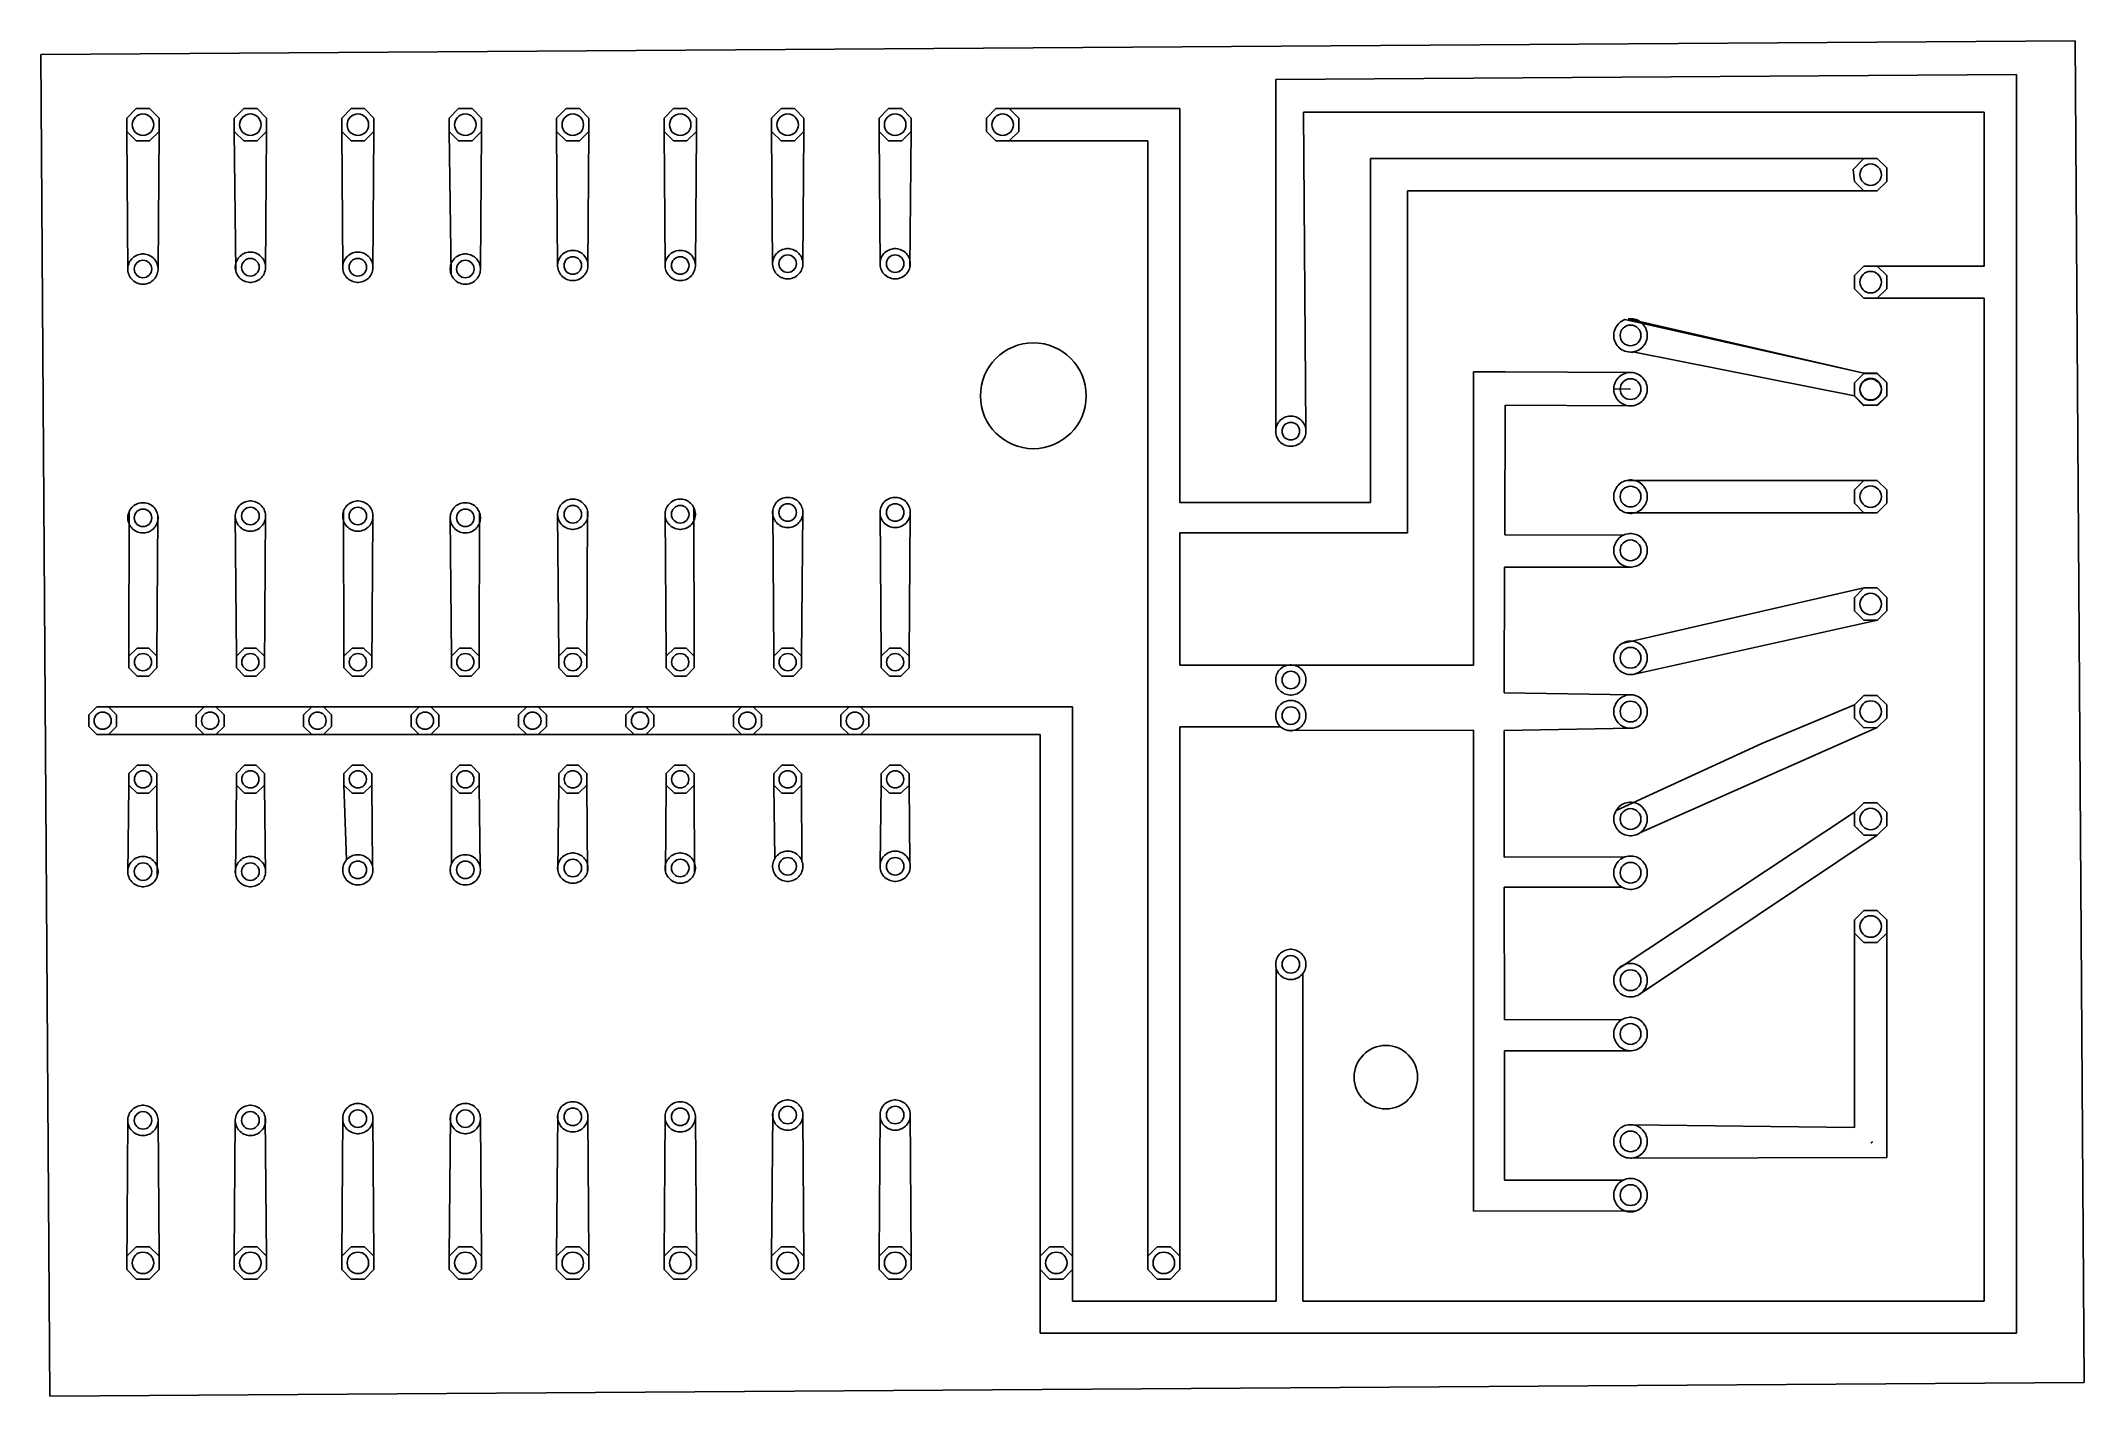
# Model space of a CAD drawing. Header units: millimetres. Extents: x 21.8 to 118.4, y 40.2 to 104.3.
import ezdxf

# ---------------------------------------------------------------- set-up
doc = ezdxf.new("R2010")
doc.units = ezdxf.units.MM
doc.layers.get('0').update_dxf_attribs({"linetype": 'CONTINUOUS'})

msp = doc.modelspace()

# ---------------------------------------------------------------- linework, layer by layer
for p, q in [((80.218, 102.475), (115.242, 102.71)), ((80.218, 85.809), (80.218, 102.475)), ((115.242, 102.71), (115.242, 43.214)), ((26.354, 101.092), (25.908, 100.646)), ((26.354, 101.092), (25.908, 100.646)), ((25.908, 100.646), (25.908, 100.014)), ((25.908, 100.646), (25.908, 100.014)), ((26.986, 101.092), (26.354, 101.092)), ((26.986, 101.092), (26.354, 101.092)), ((27.432, 100.646), (26.986, 101.092)), ((27.432, 100.646), (26.986, 101.092)), ((27.432, 100.014), (27.432, 100.646)), ((27.432, 100.014), (27.432, 100.646)), ((31.434, 101.092), (30.988, 100.646)), ((31.434, 101.092), (30.988, 100.646)), ((30.988, 100.646), (30.988, 100.014)), ((30.988, 100.646), (30.988, 100.014)), ((32.066, 101.092), (31.434, 101.092)), ((32.066, 101.092), (31.434, 101.092)), ((32.512, 100.646), (32.066, 101.092)), ((32.512, 100.646), (32.066, 101.092)), ((32.512, 100.014), (32.512, 100.646)), ((32.512, 100.014), (32.512, 100.646)), ((36.514, 101.092), (36.068, 100.646)), ((36.514, 101.092), (36.068, 100.646)), ((36.068, 100.646), (36.068, 100.014)), ((36.068, 100.646), (36.068, 100.014)), ((37.146, 101.092), (36.514, 101.092)), ((37.146, 101.092), (36.514, 101.092)), ((37.592, 100.646), (37.146, 101.092)), ((37.592, 100.646), (37.146, 101.092)), ((37.592, 100.014), (37.592, 100.646)), ((37.592, 100.014), (37.592, 100.646)), ((41.594, 101.092), (41.148, 100.646)), ((41.594, 101.092), (41.148, 100.646)), ((41.148, 100.646), (41.148, 100.014)), ((41.148, 100.646), (41.148, 100.014)), ((42.226, 101.092), (41.594, 101.092)), ((42.226, 101.092), (41.594, 101.092)), ((42.672, 100.646), (42.226, 101.092)), ((42.672, 100.646), (42.226, 101.092)), ((42.672, 100.014), (42.672, 100.646)), ((42.672, 100.014), (42.672, 100.646)), ((46.674, 101.092), (46.228, 100.646)), ((46.674, 101.092), (46.228, 100.646)), ((46.228, 100.646), (46.228, 100.014)), ((46.228, 100.646), (46.228, 100.014)), ((47.306, 101.092), (46.674, 101.092)), ((47.306, 101.092), (46.674, 101.092)), ((47.752, 100.646), (47.306, 101.092)), ((47.752, 100.646), (47.306, 101.092)), ((47.752, 100.014), (47.752, 100.646)), ((47.752, 100.014), (47.752, 100.646)), ((51.754, 101.092), (51.308, 100.646)), ((51.754, 101.092), (51.308, 100.646)), ((51.308, 100.646), (51.308, 100.014)), ((51.308, 100.646), (51.308, 100.014)), ((52.386, 101.092), (51.754, 101.092)), ((52.386, 101.092), (51.754, 101.092)), ((52.832, 100.646), (52.386, 101.092)), ((52.832, 100.646), (52.386, 101.092)), ((52.832, 100.014), (52.832, 100.646)), ((52.832, 100.014), (52.832, 100.646)), ((56.834, 101.092), (56.388, 100.646)), ((56.834, 101.092), (56.388, 100.646)), ((56.388, 100.646), (56.388, 100.014)), ((56.388, 100.646), (56.388, 100.014)), ((57.466, 101.092), (56.834, 101.092)), ((57.466, 101.092), (56.834, 101.092)), ((57.912, 100.646), (57.466, 101.092)), ((57.912, 100.646), (57.466, 101.092)), ((57.912, 100.014), (57.912, 100.646)), ((57.912, 100.014), (57.912, 100.646)), ((61.914, 101.092), (61.468, 100.646)), ((61.914, 101.092), (61.468, 100.646)), ((61.468, 100.646), (61.468, 100.014)), ((61.468, 100.646), (61.468, 100.014)), ((62.546, 101.092), (61.914, 101.092)), ((62.546, 101.092), (61.914, 101.092)), ((62.992, 100.646), (62.546, 101.092)), ((62.992, 100.646), (62.546, 101.092)), ((62.992, 100.014), (62.992, 100.646)), ((62.992, 100.014), (62.992, 100.646)), ((66.994, 101.092), (66.548, 100.646)), ((66.994, 101.092), (66.548, 100.646)), ((66.548, 100.646), (66.548, 100.014)), ((66.548, 100.646), (66.548, 100.014)), ((67.626, 101.092), (66.994, 101.092)), ((67.626, 101.092), (66.994, 101.092)), ((68.072, 100.646), (67.626, 101.092)), ((68.072, 100.646), (67.626, 101.092)), ((75.692, 101.092), (67.626, 101.092)), ((68.072, 100.406), (68.072, 100.646)), ((68.072, 100.014), (68.072, 100.646)), ((75.692, 82.481), (75.692, 101.092)), ((81.641, 85.949), (81.54, 100.932)), ((81.54, 100.932), (113.712, 100.932)), ((113.712, 100.932), (113.712, 93.652)), ((25.908, 100.014), (26.354, 99.568)), ((25.908, 100.014), (26.354, 99.568)), ((25.908, 100.014), (25.962, 93.405)), ((26.354, 99.568), (26.594, 99.568)), ((26.354, 99.568), (26.986, 99.568)), ((26.746, 99.568), (26.986, 99.568)), ((26.986, 99.568), (27.432, 100.014)), ((26.986, 99.568), (27.432, 100.014)), ((27.432, 100.014), (27.385, 93.545)), ((30.988, 100.014), (31.434, 99.568)), ((30.988, 100.014), (31.434, 99.568)), ((30.988, 100.014), (31.056, 93.42)), ((31.434, 99.568), (31.674, 99.568)), ((31.434, 99.568), (32.066, 99.568)), ((31.826, 99.568), (32.066, 99.568)), ((32.066, 99.568), (32.512, 100.014)), ((32.066, 99.568), (32.512, 100.014)), ((32.512, 100.014), (32.458, 93.489)), ((36.068, 100.014), (36.514, 99.568)), ((36.068, 100.014), (36.514, 99.568)), ((36.068, 100.014), (36.115, 93.559)), ((36.514, 99.568), (36.754, 99.568)), ((36.514, 99.568), (37.146, 99.568)), ((36.906, 99.568), (37.146, 99.568)), ((37.146, 99.568), (37.592, 100.014)), ((37.146, 99.568), (37.592, 100.014)), ((37.592, 100.014), (37.538, 93.489)), ((41.148, 100.014), (41.594, 99.568)), ((41.148, 100.014), (41.594, 99.568)), ((41.148, 100.014), (41.236, 93.269)), ((41.594, 99.568), (41.834, 99.568)), ((41.594, 99.568), (42.226, 99.568)), ((41.986, 99.568), (42.226, 99.568)), ((42.226, 99.568), (42.672, 100.014)), ((42.226, 99.568), (42.672, 100.014)), ((42.672, 100.014), (42.625, 93.545)), ((46.228, 100.014), (46.674, 99.568)), ((46.228, 100.014), (46.674, 99.568)), ((46.228, 100.014), (46.275, 93.643)), ((46.674, 99.568), (46.914, 99.568)), ((46.674, 99.568), (47.306, 99.568)), ((47.066, 99.568), (47.306, 99.568)), ((47.306, 99.568), (47.752, 100.014)), ((47.306, 99.568), (47.752, 100.014)), ((47.752, 100.014), (47.705, 93.643)), ((51.308, 100.014), (51.754, 99.568)), ((51.308, 100.014), (51.754, 99.568)), ((51.308, 100.014), (51.355, 93.713)), ((51.754, 99.568), (51.994, 99.568)), ((51.754, 99.568), (52.386, 99.568)), ((52.146, 99.568), (52.386, 99.568)), ((52.386, 99.568), (52.832, 100.014)), ((52.386, 99.568), (52.832, 100.014)), ((52.832, 100.014), (52.785, 93.713)), ((56.388, 100.014), (56.834, 99.568)), ((56.388, 100.014), (56.834, 99.568)), ((56.388, 100.014), (56.435, 93.727)), ((56.834, 99.568), (57.074, 99.568)), ((56.834, 99.568), (57.466, 99.568)), ((57.226, 99.568), (57.466, 99.568)), ((57.466, 99.568), (57.912, 100.014)), ((57.466, 99.568), (57.912, 100.014)), ((57.912, 100.014), (57.865, 93.797)), ((61.468, 100.014), (61.914, 99.568)), ((61.468, 100.014), (61.914, 99.568)), ((61.468, 100.014), (61.522, 93.657)), ((61.914, 99.568), (62.154, 99.568)), ((61.914, 99.568), (62.546, 99.568)), ((62.306, 99.568), (62.546, 99.568)), ((62.546, 99.568), (62.992, 100.014)), ((62.546, 99.568), (62.992, 100.014)), ((62.992, 100.014), (62.924, 93.588)), ((66.548, 100.014), (66.994, 99.568)), ((66.548, 100.014), (66.994, 99.568)), ((66.994, 99.568), (67.626, 99.568)), ((66.994, 99.568), (67.626, 99.568)), ((67.626, 99.568), (68.072, 100.014)), ((67.626, 99.568), (68.072, 100.014)), ((74.168, 99.568), (67.626, 99.568)), ((68.072, 100.014), (68.072, 100.254)), ((74.168, 46.846), (74.168, 99.568)), ((108.029, 98.732), (84.703, 98.732)), ((84.703, 98.732), (84.703, 82.481)), ((108.029, 98.732), (107.519, 98.222)), ((108.029, 98.732), (107.519, 98.222)), ((108.66, 98.732), (108.029, 98.732)), ((108.269, 98.732), (108.029, 98.732)), ((108.66, 98.732), (108.421, 98.732)), ((109.107, 98.286), (108.66, 98.732)), ((109.107, 98.286), (108.66, 98.732)), ((107.519, 98.222), (107.583, 97.655)), ((107.519, 98.222), (107.583, 97.655)), ((107.583, 97.655), (108.029, 97.208)), ((107.583, 97.655), (108.029, 97.208)), ((108.66, 97.208), (109.107, 97.655)), ((108.66, 97.208), (109.107, 97.655)), ((109.107, 97.655), (109.107, 98.286)), ((109.107, 97.655), (109.107, 98.286)), ((108.029, 97.208), (86.449, 97.208)), ((86.449, 97.208), (86.449, 81.037)), ((108.029, 97.208), (108.66, 97.208)), ((108.029, 97.208), (108.66, 97.208)), ((25.996, 93.751), (25.976, 93.684)), ((25.996, 93.751), (25.976, 93.684)), ((26.023, 93.816), (25.996, 93.751)), ((26.023, 93.816), (25.996, 93.751)), ((26.056, 93.878), (26.023, 93.816)), ((26.056, 93.878), (26.023, 93.816)), ((26.095, 93.936), (26.056, 93.878)), ((26.095, 93.936), (26.056, 93.878)), ((26.14, 93.991), (26.095, 93.936)), ((26.14, 93.991), (26.095, 93.936)), ((26.189, 94.04), (26.14, 93.991)), ((26.189, 94.04), (26.14, 93.991)), ((26.244, 94.085), (26.189, 94.04)), ((26.244, 94.085), (26.189, 94.04)), ((26.302, 94.124), (26.244, 94.085)), ((26.302, 94.124), (26.244, 94.085)), ((26.364, 94.157), (26.302, 94.124)), ((26.364, 94.157), (26.302, 94.124)), ((26.429, 94.184), (26.364, 94.157)), ((26.429, 94.184), (26.364, 94.157)), ((26.496, 94.204), (26.429, 94.184)), ((26.496, 94.204), (26.429, 94.184)), ((26.565, 94.218), (26.496, 94.204)), ((26.565, 94.218), (26.496, 94.204)), ((26.635, 94.225), (26.565, 94.218)), ((26.594, 94.221), (26.565, 94.218)), ((26.705, 94.225), (26.635, 94.225)), ((26.775, 94.218), (26.705, 94.225)), ((26.775, 94.218), (26.746, 94.221)), ((26.844, 94.204), (26.775, 94.218)), ((26.844, 94.204), (26.775, 94.218)), ((26.911, 94.184), (26.844, 94.204)), ((26.911, 94.184), (26.844, 94.204)), ((26.976, 94.157), (26.911, 94.184)), ((26.976, 94.157), (26.911, 94.184)), ((27.038, 94.124), (26.976, 94.157)), ((27.038, 94.124), (26.976, 94.157)), ((27.096, 94.085), (27.038, 94.124)), ((27.096, 94.085), (27.038, 94.124)), ((27.151, 94.04), (27.096, 94.085)), ((27.151, 94.04), (27.096, 94.085)), ((27.2, 93.991), (27.151, 94.04)), ((27.2, 93.991), (27.151, 94.04)), ((27.245, 93.936), (27.2, 93.991)), ((27.245, 93.936), (27.2, 93.991)), ((27.284, 93.878), (27.245, 93.936)), ((27.284, 93.878), (27.245, 93.936)), ((27.317, 93.816), (27.284, 93.878)), ((27.317, 93.816), (27.284, 93.878)), ((27.344, 93.751), (27.317, 93.816)), ((27.344, 93.751), (27.317, 93.816)), ((27.364, 93.684), (27.344, 93.751)), ((27.364, 93.684), (27.344, 93.751)), ((31.042, 93.699), (31.035, 93.629)), ((31.042, 93.699), (31.035, 93.629)), ((31.056, 93.768), (31.042, 93.699)), ((31.056, 93.768), (31.042, 93.699)), ((31.076, 93.835), (31.056, 93.768)), ((31.076, 93.835), (31.056, 93.768)), ((31.103, 93.9), (31.076, 93.835)), ((31.103, 93.9), (31.076, 93.835)), ((31.136, 93.962), (31.103, 93.9)), ((31.136, 93.962), (31.103, 93.9)), ((31.175, 94.02), (31.136, 93.962)), ((31.175, 94.02), (31.136, 93.962)), ((31.22, 94.075), (31.175, 94.02)), ((31.22, 94.075), (31.175, 94.02)), ((31.269, 94.124), (31.22, 94.075)), ((31.269, 94.124), (31.22, 94.075)), ((31.324, 94.169), (31.269, 94.124)), ((31.324, 94.169), (31.269, 94.124)), ((31.382, 94.208), (31.324, 94.169)), ((31.382, 94.208), (31.324, 94.169)), ((31.444, 94.241), (31.382, 94.208)), ((31.444, 94.241), (31.382, 94.208)), ((31.509, 94.268), (31.444, 94.241)), ((31.509, 94.268), (31.444, 94.241)), ((31.576, 94.288), (31.509, 94.268)), ((31.576, 94.288), (31.509, 94.268)), ((31.645, 94.302), (31.576, 94.288)), ((31.645, 94.302), (31.576, 94.288)), ((31.715, 94.309), (31.645, 94.302)), ((31.674, 94.305), (31.645, 94.302)), ((31.785, 94.309), (31.715, 94.309)), ((31.855, 94.302), (31.785, 94.309)), ((31.855, 94.302), (31.826, 94.305)), ((31.924, 94.288), (31.855, 94.302)), ((31.924, 94.288), (31.855, 94.302)), ((31.991, 94.268), (31.924, 94.288)), ((31.991, 94.268), (31.924, 94.288)), ((32.056, 94.241), (31.991, 94.268)), ((32.056, 94.241), (31.991, 94.268)), ((32.118, 94.208), (32.056, 94.241)), ((32.118, 94.208), (32.056, 94.241)), ((32.176, 94.169), (32.118, 94.208)), ((32.176, 94.169), (32.118, 94.208)), ((32.231, 94.124), (32.176, 94.169)), ((32.231, 94.124), (32.176, 94.169)), ((32.28, 94.075), (32.231, 94.124)), ((32.28, 94.075), (32.231, 94.124)), ((32.325, 94.02), (32.28, 94.075)), ((32.325, 94.02), (32.28, 94.075)), ((32.364, 93.962), (32.325, 94.02)), ((32.364, 93.962), (32.325, 94.02)), ((32.397, 93.9), (32.364, 93.962)), ((32.397, 93.9), (32.364, 93.962)), ((32.424, 93.835), (32.397, 93.9)), ((32.424, 93.835), (32.397, 93.9)), ((32.444, 93.768), (32.424, 93.835)), ((32.444, 93.768), (32.424, 93.835)), ((32.458, 93.699), (32.444, 93.768)), ((32.458, 93.699), (32.444, 93.768)), ((32.465, 93.629), (32.458, 93.699)), ((32.465, 93.629), (32.458, 93.699)), ((36.122, 93.699), (36.115, 93.629)), ((36.122, 93.699), (36.115, 93.629)), ((36.136, 93.768), (36.122, 93.699)), ((36.136, 93.768), (36.122, 93.699)), ((36.156, 93.835), (36.136, 93.768)), ((36.156, 93.835), (36.136, 93.768)), ((36.183, 93.9), (36.156, 93.835)), ((36.183, 93.9), (36.156, 93.835)), ((36.216, 93.962), (36.183, 93.9)), ((36.216, 93.962), (36.183, 93.9)), ((36.255, 94.02), (36.216, 93.962)), ((36.255, 94.02), (36.216, 93.962)), ((36.3, 94.075), (36.255, 94.02)), ((36.3, 94.075), (36.255, 94.02)), ((36.349, 94.124), (36.3, 94.075)), ((36.349, 94.124), (36.3, 94.075)), ((36.404, 94.169), (36.349, 94.124)), ((36.404, 94.169), (36.349, 94.124)), ((36.462, 94.208), (36.404, 94.169)), ((36.462, 94.208), (36.404, 94.169)), ((36.524, 94.241), (36.462, 94.208)), ((36.524, 94.241), (36.462, 94.208)), ((36.589, 94.268), (36.524, 94.241)), ((36.589, 94.268), (36.524, 94.241)), ((36.656, 94.288), (36.589, 94.268)), ((36.656, 94.288), (36.589, 94.268)), ((36.725, 94.302), (36.656, 94.288)), ((36.725, 94.302), (36.656, 94.288)), ((36.795, 94.309), (36.725, 94.302)), ((36.754, 94.305), (36.725, 94.302)), ((36.865, 94.309), (36.795, 94.309)), ((36.935, 94.302), (36.865, 94.309)), ((36.935, 94.302), (36.906, 94.305)), ((37.004, 94.288), (36.935, 94.302)), ((37.004, 94.288), (36.935, 94.302)), ((37.071, 94.268), (37.004, 94.288)), ((37.071, 94.268), (37.004, 94.288)), ((37.136, 94.241), (37.071, 94.268)), ((37.136, 94.241), (37.071, 94.268)), ((37.198, 94.208), (37.136, 94.241)), ((37.198, 94.208), (37.136, 94.241)), ((37.256, 94.169), (37.198, 94.208)), ((37.256, 94.169), (37.198, 94.208)), ((37.311, 94.124), (37.256, 94.169)), ((37.311, 94.124), (37.256, 94.169)), ((37.36, 94.075), (37.311, 94.124)), ((37.36, 94.075), (37.311, 94.124)), ((37.405, 94.02), (37.36, 94.075)), ((37.405, 94.02), (37.36, 94.075)), ((37.444, 93.962), (37.405, 94.02)), ((37.444, 93.962), (37.405, 94.02)), ((37.477, 93.9), (37.444, 93.962)), ((37.477, 93.9), (37.444, 93.962)), ((37.504, 93.835), (37.477, 93.9)), ((37.504, 93.835), (37.477, 93.9)), ((37.524, 93.768), (37.504, 93.835)), ((37.524, 93.768), (37.504, 93.835)), ((37.538, 93.699), (37.524, 93.768)), ((37.538, 93.699), (37.524, 93.768)), ((37.545, 93.629), (37.538, 93.699)), ((37.545, 93.629), (37.538, 93.699)), ((41.236, 93.751), (41.216, 93.684)), ((41.236, 93.751), (41.216, 93.684)), ((41.263, 93.816), (41.236, 93.751)), ((41.263, 93.816), (41.236, 93.751)), ((41.296, 93.878), (41.263, 93.816)), ((41.296, 93.878), (41.263, 93.816)), ((41.335, 93.936), (41.296, 93.878)), ((41.335, 93.936), (41.296, 93.878)), ((41.38, 93.991), (41.335, 93.936)), ((41.38, 93.991), (41.335, 93.936)), ((41.429, 94.04), (41.38, 93.991)), ((41.429, 94.04), (41.38, 93.991)), ((41.484, 94.085), (41.429, 94.04)), ((41.484, 94.085), (41.429, 94.04)), ((41.542, 94.124), (41.484, 94.085)), ((41.542, 94.124), (41.484, 94.085)), ((41.604, 94.157), (41.542, 94.124)), ((41.604, 94.157), (41.542, 94.124)), ((41.669, 94.184), (41.604, 94.157)), ((41.669, 94.184), (41.604, 94.157)), ((41.736, 94.204), (41.669, 94.184)), ((41.736, 94.204), (41.669, 94.184)), ((41.805, 94.218), (41.736, 94.204)), ((41.805, 94.218), (41.736, 94.204)), ((41.875, 94.225), (41.805, 94.218)), ((41.834, 94.221), (41.805, 94.218)), ((41.945, 94.225), (41.875, 94.225)), ((42.015, 94.218), (41.945, 94.225)), ((42.015, 94.218), (41.986, 94.221)), ((42.084, 94.204), (42.015, 94.218)), ((42.084, 94.204), (42.015, 94.218)), ((42.151, 94.184), (42.084, 94.204)), ((42.151, 94.184), (42.084, 94.204)), ((42.216, 94.157), (42.151, 94.184)), ((42.216, 94.157), (42.151, 94.184)), ((42.278, 94.124), (42.216, 94.157)), ((42.278, 94.124), (42.216, 94.157)), ((42.336, 94.085), (42.278, 94.124)), ((42.336, 94.085), (42.278, 94.124)), ((42.391, 94.04), (42.336, 94.085)), ((42.391, 94.04), (42.336, 94.085)), ((42.44, 93.991), (42.391, 94.04)), ((42.44, 93.991), (42.391, 94.04)), ((42.485, 93.936), (42.44, 93.991)), ((42.485, 93.936), (42.44, 93.991)), ((42.524, 93.878), (42.485, 93.936)), ((42.524, 93.878), (42.485, 93.936)), ((42.557, 93.816), (42.524, 93.878)), ((42.557, 93.816), (42.524, 93.878)), ((42.584, 93.751), (42.557, 93.816)), ((42.584, 93.751), (42.557, 93.816)), ((42.604, 93.684), (42.584, 93.751)), ((42.604, 93.684), (42.584, 93.751)), ((46.282, 93.783), (46.275, 93.713)), ((46.282, 93.783), (46.275, 93.713)), ((46.275, 93.713), (46.275, 93.643)), ((46.275, 93.713), (46.275, 93.643)), ((46.296, 93.852), (46.282, 93.783)), ((46.296, 93.852), (46.282, 93.783)), ((46.316, 93.919), (46.296, 93.852)), ((46.316, 93.919), (46.296, 93.852)), ((46.343, 93.984), (46.316, 93.919)), ((46.343, 93.984), (46.316, 93.919)), ((46.376, 94.046), (46.343, 93.984)), ((46.376, 94.046), (46.343, 93.984)), ((46.415, 94.104), (46.376, 94.046)), ((46.415, 94.104), (46.376, 94.046)), ((46.46, 94.159), (46.415, 94.104)), ((46.46, 94.159), (46.415, 94.104)), ((46.509, 94.208), (46.46, 94.159)), ((46.509, 94.208), (46.46, 94.159)), ((46.564, 94.253), (46.509, 94.208)), ((46.564, 94.253), (46.509, 94.208)), ((46.622, 94.292), (46.564, 94.253)), ((46.622, 94.292), (46.564, 94.253)), ((46.684, 94.325), (46.622, 94.292)), ((46.684, 94.325), (46.622, 94.292)), ((46.749, 94.352), (46.684, 94.325)), ((46.749, 94.352), (46.684, 94.325)), ((46.816, 94.372), (46.749, 94.352)), ((46.816, 94.372), (46.749, 94.352)), ((46.885, 94.386), (46.816, 94.372)), ((46.885, 94.386), (46.816, 94.372)), ((46.955, 94.393), (46.885, 94.386)), ((46.914, 94.389), (46.885, 94.386)), ((47.025, 94.393), (46.955, 94.393)), ((47.095, 94.386), (47.025, 94.393)), ((47.095, 94.386), (47.066, 94.389)), ((47.164, 94.372), (47.095, 94.386)), ((47.164, 94.372), (47.095, 94.386)), ((47.231, 94.352), (47.164, 94.372)), ((47.231, 94.352), (47.164, 94.372)), ((47.296, 94.325), (47.231, 94.352)), ((47.296, 94.325), (47.231, 94.352)), ((47.358, 94.292), (47.296, 94.325)), ((47.358, 94.292), (47.296, 94.325)), ((47.416, 94.253), (47.358, 94.292)), ((47.416, 94.253), (47.358, 94.292)), ((47.471, 94.208), (47.416, 94.253)), ((47.471, 94.208), (47.416, 94.253)), ((47.52, 94.159), (47.471, 94.208)), ((47.52, 94.159), (47.471, 94.208)), ((47.565, 94.104), (47.52, 94.159)), ((47.565, 94.104), (47.52, 94.159)), ((47.604, 94.046), (47.565, 94.104)), ((47.604, 94.046), (47.565, 94.104)), ((47.637, 93.984), (47.604, 94.046)), ((47.637, 93.984), (47.604, 94.046)), ((47.664, 93.919), (47.637, 93.984)), ((47.664, 93.919), (47.637, 93.984)), ((47.684, 93.852), (47.664, 93.919)), ((47.684, 93.852), (47.664, 93.919)), ((47.698, 93.783), (47.684, 93.852)), ((47.698, 93.783), (47.684, 93.852)), ((47.705, 93.713), (47.698, 93.783)), ((47.705, 93.713), (47.698, 93.783)), ((47.705, 93.643), (47.705, 93.713)), ((47.705, 93.643), (47.705, 93.713)), ((51.362, 93.783), (51.355, 93.713)), ((51.362, 93.783), (51.355, 93.713)), ((51.355, 93.713), (51.355, 93.643)), ((51.355, 93.713), (51.355, 93.643)), ((51.376, 93.852), (51.362, 93.783)), ((51.376, 93.852), (51.362, 93.783)), ((51.396, 93.919), (51.376, 93.852)), ((51.396, 93.919), (51.376, 93.852)), ((51.423, 93.984), (51.396, 93.919)), ((51.423, 93.984), (51.396, 93.919)), ((51.456, 94.046), (51.423, 93.984)), ((51.456, 94.046), (51.423, 93.984)), ((51.495, 94.104), (51.456, 94.046)), ((51.495, 94.104), (51.456, 94.046)), ((51.54, 94.159), (51.495, 94.104)), ((51.54, 94.159), (51.495, 94.104)), ((51.589, 94.208), (51.54, 94.159)), ((51.589, 94.208), (51.54, 94.159)), ((51.644, 94.253), (51.589, 94.208)), ((51.644, 94.253), (51.589, 94.208)), ((51.702, 94.292), (51.644, 94.253)), ((51.702, 94.292), (51.644, 94.253)), ((51.764, 94.325), (51.702, 94.292)), ((51.764, 94.325), (51.702, 94.292)), ((51.829, 94.352), (51.764, 94.325)), ((51.829, 94.352), (51.764, 94.325)), ((51.896, 94.372), (51.829, 94.352)), ((51.896, 94.372), (51.829, 94.352)), ((51.965, 94.386), (51.896, 94.372)), ((51.965, 94.386), (51.896, 94.372)), ((52.035, 94.393), (51.965, 94.386)), ((51.994, 94.389), (51.965, 94.386)), ((52.105, 94.393), (52.035, 94.393)), ((52.175, 94.386), (52.105, 94.393)), ((52.175, 94.386), (52.146, 94.389)), ((52.244, 94.372), (52.175, 94.386)), ((52.244, 94.372), (52.175, 94.386)), ((52.311, 94.352), (52.244, 94.372)), ((52.311, 94.352), (52.244, 94.372)), ((52.376, 94.325), (52.311, 94.352)), ((52.376, 94.325), (52.311, 94.352)), ((52.438, 94.292), (52.376, 94.325)), ((52.438, 94.292), (52.376, 94.325)), ((52.496, 94.253), (52.438, 94.292)), ((52.496, 94.253), (52.438, 94.292)), ((52.551, 94.208), (52.496, 94.253)), ((52.551, 94.208), (52.496, 94.253)), ((52.6, 94.159), (52.551, 94.208)), ((52.6, 94.159), (52.551, 94.208)), ((52.645, 94.104), (52.6, 94.159)), ((52.645, 94.104), (52.6, 94.159)), ((52.684, 94.046), (52.645, 94.104)), ((52.684, 94.046), (52.645, 94.104)), ((52.717, 93.984), (52.684, 94.046)), ((52.717, 93.984), (52.684, 94.046)), ((52.744, 93.919), (52.717, 93.984)), ((52.744, 93.919), (52.717, 93.984)), ((52.764, 93.852), (52.744, 93.919)), ((52.764, 93.852), (52.744, 93.919)), ((52.778, 93.783), (52.764, 93.852)), ((52.778, 93.783), (52.764, 93.852)), ((52.785, 93.713), (52.778, 93.783)), ((52.785, 93.713), (52.778, 93.783)), ((52.785, 93.643), (52.785, 93.713)), ((52.785, 93.643), (52.785, 93.713)), ((56.442, 93.867), (56.435, 93.797)), ((56.442, 93.867), (56.435, 93.797)), ((56.435, 93.797), (56.435, 93.727)), ((56.435, 93.797), (56.435, 93.727)), ((56.435, 93.727), (56.442, 93.657)), ((56.435, 93.727), (56.442, 93.657)), ((56.456, 93.936), (56.442, 93.867)), ((56.456, 93.936), (56.442, 93.867)), ((56.476, 94.003), (56.456, 93.936)), ((56.476, 94.003), (56.456, 93.936)), ((56.503, 94.068), (56.476, 94.003)), ((56.503, 94.068), (56.476, 94.003)), ((56.536, 94.13), (56.503, 94.068)), ((56.536, 94.13), (56.503, 94.068)), ((56.575, 94.188), (56.536, 94.13)), ((56.575, 94.188), (56.536, 94.13)), ((56.62, 94.243), (56.575, 94.188)), ((56.62, 94.243), (56.575, 94.188)), ((56.669, 94.292), (56.62, 94.243)), ((56.669, 94.292), (56.62, 94.243)), ((56.724, 94.337), (56.669, 94.292)), ((56.724, 94.337), (56.669, 94.292)), ((56.782, 94.376), (56.724, 94.337)), ((56.782, 94.376), (56.724, 94.337)), ((56.844, 94.409), (56.782, 94.376)), ((56.844, 94.409), (56.782, 94.376)), ((56.909, 94.436), (56.844, 94.409)), ((56.909, 94.436), (56.844, 94.409)), ((56.976, 94.456), (56.909, 94.436)), ((56.976, 94.456), (56.909, 94.436)), ((57.045, 94.47), (56.976, 94.456)), ((57.045, 94.47), (56.976, 94.456)), ((57.115, 94.477), (57.045, 94.47)), ((57.074, 94.473), (57.045, 94.47)), ((57.185, 94.477), (57.115, 94.477)), ((57.255, 94.47), (57.185, 94.477)), ((57.255, 94.47), (57.226, 94.473)), ((57.324, 94.456), (57.255, 94.47)), ((57.324, 94.456), (57.255, 94.47)), ((57.391, 94.436), (57.324, 94.456)), ((57.391, 94.436), (57.324, 94.456)), ((57.456, 94.409), (57.391, 94.436)), ((57.456, 94.409), (57.391, 94.436)), ((57.518, 94.376), (57.456, 94.409)), ((57.518, 94.376), (57.456, 94.409)), ((57.576, 94.337), (57.518, 94.376)), ((57.576, 94.337), (57.518, 94.376)), ((57.631, 94.292), (57.576, 94.337)), ((57.631, 94.292), (57.576, 94.337)), ((57.68, 94.243), (57.631, 94.292)), ((57.68, 94.243), (57.631, 94.292)), ((57.725, 94.188), (57.68, 94.243)), ((57.725, 94.188), (57.68, 94.243)), ((57.764, 94.13), (57.725, 94.188)), ((57.764, 94.13), (57.725, 94.188)), ((57.797, 94.068), (57.764, 94.13)), ((57.797, 94.068), (57.764, 94.13)), ((57.824, 94.003), (57.797, 94.068)), ((57.824, 94.003), (57.797, 94.068)), ((57.844, 93.936), (57.824, 94.003)), ((57.844, 93.936), (57.824, 94.003)), ((57.858, 93.867), (57.844, 93.936)), ((57.858, 93.867), (57.844, 93.936)), ((57.865, 93.797), (57.858, 93.867)), ((57.865, 93.797), (57.858, 93.867)), ((57.858, 93.657), (57.865, 93.727)), ((57.858, 93.657), (57.865, 93.727)), ((57.865, 93.727), (57.865, 93.797)), ((57.865, 93.727), (57.865, 93.797)), ((61.522, 93.867), (61.515, 93.797)), ((61.522, 93.867), (61.515, 93.797)), ((61.515, 93.797), (61.515, 93.727)), ((61.515, 93.797), (61.515, 93.727)), ((61.515, 93.727), (61.522, 93.657)), ((61.515, 93.727), (61.522, 93.657)), ((61.536, 93.936), (61.522, 93.867)), ((61.536, 93.936), (61.522, 93.867)), ((61.556, 94.003), (61.536, 93.936)), ((61.556, 94.003), (61.536, 93.936)), ((61.583, 94.068), (61.556, 94.003)), ((61.583, 94.068), (61.556, 94.003)), ((61.616, 94.13), (61.583, 94.068)), ((61.616, 94.13), (61.583, 94.068)), ((61.655, 94.188), (61.616, 94.13)), ((61.655, 94.188), (61.616, 94.13)), ((61.7, 94.243), (61.655, 94.188)), ((61.7, 94.243), (61.655, 94.188)), ((61.749, 94.292), (61.7, 94.243)), ((61.749, 94.292), (61.7, 94.243)), ((61.804, 94.337), (61.749, 94.292)), ((61.804, 94.337), (61.749, 94.292)), ((61.862, 94.376), (61.804, 94.337)), ((61.862, 94.376), (61.804, 94.337)), ((61.924, 94.409), (61.862, 94.376)), ((61.924, 94.409), (61.862, 94.376)), ((61.989, 94.436), (61.924, 94.409)), ((61.989, 94.436), (61.924, 94.409)), ((62.056, 94.456), (61.989, 94.436)), ((62.056, 94.456), (61.989, 94.436)), ((62.125, 94.47), (62.056, 94.456)), ((62.125, 94.47), (62.056, 94.456)), ((62.195, 94.477), (62.125, 94.47)), ((62.154, 94.473), (62.125, 94.47)), ((62.265, 94.477), (62.195, 94.477)), ((62.335, 94.47), (62.265, 94.477)), ((62.335, 94.47), (62.306, 94.473)), ((62.404, 94.456), (62.335, 94.47)), ((62.404, 94.456), (62.335, 94.47)), ((62.471, 94.436), (62.404, 94.456)), ((62.471, 94.436), (62.404, 94.456)), ((62.536, 94.409), (62.471, 94.436)), ((62.536, 94.409), (62.471, 94.436)), ((62.598, 94.376), (62.536, 94.409)), ((62.598, 94.376), (62.536, 94.409)), ((62.656, 94.337), (62.598, 94.376)), ((62.656, 94.337), (62.598, 94.376)), ((62.711, 94.292), (62.656, 94.337)), ((62.711, 94.292), (62.656, 94.337)), ((62.76, 94.243), (62.711, 94.292)), ((62.76, 94.243), (62.711, 94.292)), ((62.805, 94.188), (62.76, 94.243)), ((62.805, 94.188), (62.76, 94.243)), ((62.844, 94.13), (62.805, 94.188)), ((62.844, 94.13), (62.805, 94.188)), ((62.877, 94.068), (62.844, 94.13)), ((62.877, 94.068), (62.844, 94.13)), ((62.904, 94.003), (62.877, 94.068)), ((62.904, 94.003), (62.877, 94.068)), ((62.924, 93.936), (62.904, 94.003)), ((62.924, 93.936), (62.904, 94.003)), ((62.938, 93.867), (62.924, 93.936)), ((62.938, 93.867), (62.924, 93.936)), ((62.945, 93.797), (62.938, 93.867)), ((62.945, 93.797), (62.938, 93.867)), ((62.938, 93.657), (62.945, 93.727)), ((62.938, 93.657), (62.945, 93.727)), ((62.945, 93.727), (62.945, 93.797)), ((62.945, 93.727), (62.945, 93.797)), ((25.962, 93.615), (25.955, 93.545)), ((25.962, 93.615), (25.955, 93.545)), ((25.955, 93.545), (25.955, 93.475)), ((25.955, 93.545), (25.955, 93.475)), ((25.955, 93.475), (25.962, 93.405)), ((25.955, 93.475), (25.962, 93.405)), ((25.976, 93.684), (25.962, 93.615)), ((25.976, 93.684), (25.962, 93.615)), ((25.962, 93.405), (25.976, 93.336)), ((25.962, 93.405), (25.976, 93.336)), ((25.976, 93.336), (25.996, 93.269)), ((25.976, 93.336), (25.996, 93.269)), ((25.996, 93.269), (26.023, 93.204)), ((25.996, 93.269), (26.023, 93.204)), ((26.023, 93.204), (26.056, 93.142)), ((26.023, 93.204), (26.056, 93.142)), ((26.056, 93.142), (26.095, 93.084)), ((26.056, 93.142), (26.095, 93.084)), ((26.095, 93.084), (26.14, 93.029)), ((26.095, 93.084), (26.14, 93.029)), ((26.14, 93.029), (26.189, 92.98)), ((26.14, 93.029), (26.189, 92.98)), ((26.189, 92.98), (26.244, 92.935)), ((26.189, 92.98), (26.244, 92.935)), ((26.244, 92.935), (26.302, 92.896)), ((26.244, 92.935), (26.302, 92.896)), ((26.302, 92.896), (26.364, 92.863)), ((26.302, 92.896), (26.364, 92.863)), ((26.364, 92.863), (26.429, 92.836)), ((26.364, 92.863), (26.429, 92.836)), ((26.429, 92.836), (26.496, 92.816)), ((26.429, 92.836), (26.496, 92.816)), ((26.496, 92.816), (26.565, 92.802)), ((26.496, 92.816), (26.565, 92.802)), ((26.565, 92.802), (26.635, 92.795)), ((26.565, 92.802), (26.635, 92.795)), ((26.635, 92.795), (26.705, 92.795)), ((26.635, 92.795), (26.705, 92.795)), ((26.705, 92.795), (26.775, 92.802)), ((26.705, 92.795), (26.775, 92.802)), ((26.775, 92.802), (26.844, 92.816)), ((26.775, 92.802), (26.844, 92.816)), ((26.844, 92.816), (26.911, 92.836)), ((26.844, 92.816), (26.911, 92.836)), ((26.911, 92.836), (26.976, 92.863)), ((26.911, 92.836), (26.976, 92.863)), ((26.976, 92.863), (27.038, 92.896)), ((26.976, 92.863), (27.038, 92.896)), ((27.038, 92.896), (27.096, 92.935)), ((27.038, 92.896), (27.096, 92.935)), ((27.096, 92.935), (27.151, 92.98)), ((27.096, 92.935), (27.151, 92.98)), ((27.151, 92.98), (27.2, 93.029)), ((27.151, 92.98), (27.2, 93.029)), ((27.2, 93.029), (27.245, 93.084)), ((27.2, 93.029), (27.245, 93.084)), ((27.245, 93.084), (27.284, 93.142)), ((27.245, 93.084), (27.284, 93.142)), ((27.284, 93.142), (27.317, 93.204)), ((27.284, 93.142), (27.317, 93.204)), ((27.317, 93.204), (27.344, 93.269)), ((27.317, 93.204), (27.344, 93.269)), ((27.344, 93.269), (27.364, 93.336)), ((27.344, 93.269), (27.364, 93.336)), ((27.378, 93.615), (27.364, 93.684)), ((27.378, 93.615), (27.364, 93.684)), ((27.364, 93.336), (27.378, 93.405)), ((27.364, 93.336), (27.378, 93.405)), ((27.385, 93.545), (27.378, 93.615)), ((27.385, 93.545), (27.378, 93.615)), ((27.378, 93.405), (27.385, 93.475)), ((27.378, 93.405), (27.385, 93.475)), ((27.385, 93.475), (27.385, 93.545)), ((27.385, 93.475), (27.385, 93.545)), ((31.035, 93.629), (31.035, 93.559)), ((31.035, 93.629), (31.035, 93.559)), ((31.035, 93.559), (31.042, 93.489)), ((31.035, 93.559), (31.042, 93.489)), ((31.042, 93.489), (31.056, 93.42)), ((31.042, 93.489), (31.056, 93.42)), ((31.056, 93.42), (31.076, 93.353)), ((31.056, 93.42), (31.076, 93.353)), ((31.076, 93.353), (31.103, 93.288)), ((31.076, 93.353), (31.103, 93.288)), ((31.103, 93.288), (31.136, 93.226)), ((31.103, 93.288), (31.136, 93.226)), ((31.136, 93.226), (31.175, 93.168)), ((31.136, 93.226), (31.175, 93.168)), ((31.175, 93.168), (31.22, 93.113)), ((31.175, 93.168), (31.22, 93.113)), ((31.22, 93.113), (31.269, 93.064)), ((31.22, 93.113), (31.269, 93.064)), ((31.269, 93.064), (31.324, 93.019)), ((31.269, 93.064), (31.324, 93.019)), ((31.324, 93.019), (31.382, 92.98)), ((31.324, 93.019), (31.382, 92.98)), ((31.382, 92.98), (31.444, 92.947)), ((31.382, 92.98), (31.444, 92.947)), ((31.444, 92.947), (31.509, 92.92)), ((31.444, 92.947), (31.509, 92.92)), ((31.509, 92.92), (31.576, 92.9)), ((31.509, 92.92), (31.576, 92.9)), ((31.576, 92.9), (31.645, 92.886)), ((31.576, 92.9), (31.645, 92.886)), ((31.645, 92.886), (31.715, 92.879)), ((31.645, 92.886), (31.715, 92.879)), ((31.715, 92.879), (31.785, 92.879)), ((31.715, 92.879), (31.785, 92.879)), ((31.785, 92.879), (31.855, 92.886)), ((31.785, 92.879), (31.855, 92.886)), ((31.855, 92.886), (31.924, 92.9)), ((31.855, 92.886), (31.924, 92.9)), ((31.924, 92.9), (31.991, 92.92)), ((31.924, 92.9), (31.991, 92.92)), ((31.991, 92.92), (32.056, 92.947)), ((31.991, 92.92), (32.056, 92.947)), ((32.056, 92.947), (32.118, 92.98)), ((32.056, 92.947), (32.118, 92.98)), ((32.118, 92.98), (32.176, 93.019)), ((32.118, 92.98), (32.176, 93.019)), ((32.176, 93.019), (32.231, 93.064)), ((32.176, 93.019), (32.231, 93.064)), ((32.231, 93.064), (32.28, 93.113)), ((32.231, 93.064), (32.28, 93.113)), ((32.28, 93.113), (32.325, 93.168)), ((32.28, 93.113), (32.325, 93.168)), ((32.325, 93.168), (32.364, 93.226)), ((32.325, 93.168), (32.364, 93.226)), ((32.364, 93.226), (32.397, 93.288)), ((32.364, 93.226), (32.397, 93.288)), ((32.397, 93.288), (32.424, 93.353)), ((32.397, 93.288), (32.424, 93.353)), ((32.424, 93.353), (32.444, 93.42)), ((32.424, 93.353), (32.444, 93.42)), ((32.444, 93.42), (32.458, 93.489)), ((32.444, 93.42), (32.458, 93.489)), ((32.458, 93.489), (32.465, 93.559)), ((32.458, 93.489), (32.465, 93.559)), ((32.465, 93.559), (32.465, 93.629)), ((32.465, 93.559), (32.465, 93.629)), ((36.115, 93.629), (36.115, 93.559)), ((36.115, 93.629), (36.115, 93.559)), ((36.115, 93.559), (36.122, 93.489)), ((36.115, 93.559), (36.122, 93.489)), ((36.122, 93.489), (36.136, 93.42)), ((36.122, 93.489), (36.136, 93.42)), ((36.136, 93.42), (36.156, 93.353)), ((36.136, 93.42), (36.156, 93.353)), ((36.156, 93.353), (36.183, 93.288)), ((36.156, 93.353), (36.183, 93.288)), ((36.183, 93.288), (36.216, 93.226)), ((36.183, 93.288), (36.216, 93.226)), ((36.216, 93.226), (36.255, 93.168)), ((36.216, 93.226), (36.255, 93.168)), ((36.255, 93.168), (36.3, 93.113)), ((36.255, 93.168), (36.3, 93.113)), ((36.3, 93.113), (36.349, 93.064)), ((36.3, 93.113), (36.349, 93.064)), ((36.349, 93.064), (36.404, 93.019)), ((36.349, 93.064), (36.404, 93.019)), ((36.404, 93.019), (36.462, 92.98)), ((36.404, 93.019), (36.462, 92.98)), ((36.462, 92.98), (36.524, 92.947)), ((36.462, 92.98), (36.524, 92.947)), ((36.524, 92.947), (36.589, 92.92)), ((36.524, 92.947), (36.589, 92.92)), ((36.589, 92.92), (36.656, 92.9)), ((36.589, 92.92), (36.656, 92.9)), ((36.656, 92.9), (36.725, 92.886)), ((36.656, 92.9), (36.725, 92.886)), ((36.725, 92.886), (36.795, 92.879)), ((36.725, 92.886), (36.795, 92.879)), ((36.795, 92.879), (36.865, 92.879)), ((36.795, 92.879), (36.865, 92.879)), ((36.865, 92.879), (36.935, 92.886)), ((36.865, 92.879), (36.935, 92.886)), ((36.935, 92.886), (37.004, 92.9)), ((36.935, 92.886), (37.004, 92.9)), ((37.004, 92.9), (37.071, 92.92)), ((37.004, 92.9), (37.071, 92.92)), ((37.071, 92.92), (37.136, 92.947)), ((37.071, 92.92), (37.136, 92.947)), ((37.136, 92.947), (37.198, 92.98)), ((37.136, 92.947), (37.198, 92.98)), ((37.198, 92.98), (37.256, 93.019)), ((37.198, 92.98), (37.256, 93.019)), ((37.256, 93.019), (37.311, 93.064)), ((37.256, 93.019), (37.311, 93.064)), ((37.311, 93.064), (37.36, 93.113)), ((37.311, 93.064), (37.36, 93.113)), ((37.36, 93.113), (37.405, 93.168)), ((37.36, 93.113), (37.405, 93.168)), ((37.405, 93.168), (37.444, 93.226)), ((37.405, 93.168), (37.444, 93.226)), ((37.444, 93.226), (37.477, 93.288)), ((37.444, 93.226), (37.477, 93.288)), ((37.477, 93.288), (37.504, 93.353)), ((37.477, 93.288), (37.504, 93.353)), ((37.504, 93.353), (37.524, 93.42)), ((37.504, 93.353), (37.524, 93.42)), ((37.524, 93.42), (37.538, 93.489)), ((37.524, 93.42), (37.538, 93.489)), ((37.538, 93.489), (37.545, 93.559)), ((37.538, 93.489), (37.545, 93.559)), ((37.545, 93.559), (37.545, 93.629)), ((37.545, 93.559), (37.545, 93.629)), ((41.202, 93.615), (41.195, 93.545)), ((41.202, 93.615), (41.195, 93.545)), ((41.195, 93.545), (41.195, 93.475)), ((41.195, 93.545), (41.195, 93.475)), ((41.195, 93.475), (41.202, 93.405)), ((41.195, 93.475), (41.202, 93.405)), ((41.216, 93.684), (41.202, 93.615)), ((41.216, 93.684), (41.202, 93.615)), ((41.202, 93.405), (41.216, 93.336)), ((41.202, 93.405), (41.216, 93.336)), ((41.216, 93.336), (41.236, 93.269)), ((41.216, 93.336), (41.236, 93.269)), ((41.236, 93.269), (41.263, 93.204)), ((41.236, 93.269), (41.263, 93.204)), ((41.263, 93.204), (41.296, 93.142)), ((41.263, 93.204), (41.296, 93.142)), ((41.296, 93.142), (41.335, 93.084)), ((41.296, 93.142), (41.335, 93.084)), ((41.335, 93.084), (41.38, 93.029)), ((41.335, 93.084), (41.38, 93.029)), ((41.38, 93.029), (41.429, 92.98)), ((41.38, 93.029), (41.429, 92.98)), ((41.429, 92.98), (41.484, 92.935)), ((41.429, 92.98), (41.484, 92.935)), ((41.484, 92.935), (41.542, 92.896)), ((41.484, 92.935), (41.542, 92.896)), ((41.542, 92.896), (41.604, 92.863)), ((41.542, 92.896), (41.604, 92.863)), ((41.604, 92.863), (41.669, 92.836)), ((41.604, 92.863), (41.669, 92.836)), ((41.669, 92.836), (41.736, 92.816)), ((41.669, 92.836), (41.736, 92.816)), ((41.736, 92.816), (41.805, 92.802)), ((41.736, 92.816), (41.805, 92.802)), ((41.805, 92.802), (41.875, 92.795)), ((41.805, 92.802), (41.875, 92.795)), ((41.875, 92.795), (41.945, 92.795)), ((41.875, 92.795), (41.945, 92.795)), ((41.945, 92.795), (42.015, 92.802)), ((41.945, 92.795), (42.015, 92.802)), ((42.015, 92.802), (42.084, 92.816)), ((42.015, 92.802), (42.084, 92.816)), ((42.084, 92.816), (42.151, 92.836)), ((42.084, 92.816), (42.151, 92.836)), ((42.151, 92.836), (42.216, 92.863)), ((42.151, 92.836), (42.216, 92.863)), ((42.216, 92.863), (42.278, 92.896)), ((42.216, 92.863), (42.278, 92.896)), ((42.278, 92.896), (42.336, 92.935)), ((42.278, 92.896), (42.336, 92.935)), ((42.336, 92.935), (42.391, 92.98)), ((42.336, 92.935), (42.391, 92.98)), ((42.391, 92.98), (42.44, 93.029)), ((42.391, 92.98), (42.44, 93.029)), ((42.44, 93.029), (42.485, 93.084)), ((42.44, 93.029), (42.485, 93.084)), ((42.485, 93.084), (42.524, 93.142)), ((42.485, 93.084), (42.524, 93.142)), ((42.524, 93.142), (42.557, 93.204)), ((42.524, 93.142), (42.557, 93.204)), ((42.557, 93.204), (42.584, 93.269)), ((42.557, 93.204), (42.584, 93.269)), ((42.584, 93.269), (42.604, 93.336)), ((42.584, 93.269), (42.604, 93.336)), ((42.618, 93.615), (42.604, 93.684)), ((42.618, 93.615), (42.604, 93.684)), ((42.604, 93.336), (42.618, 93.405)), ((42.604, 93.336), (42.618, 93.405)), ((42.625, 93.545), (42.618, 93.615)), ((42.625, 93.545), (42.618, 93.615)), ((42.618, 93.405), (42.625, 93.475)), ((42.618, 93.405), (42.625, 93.475)), ((42.625, 93.475), (42.625, 93.545)), ((42.625, 93.475), (42.625, 93.545)), ((46.275, 93.643), (46.282, 93.573)), ((46.275, 93.643), (46.282, 93.573)), ((46.282, 93.573), (46.296, 93.504)), ((46.282, 93.573), (46.296, 93.504)), ((46.296, 93.504), (46.316, 93.437)), ((46.296, 93.504), (46.316, 93.437)), ((46.316, 93.437), (46.343, 93.372)), ((46.316, 93.437), (46.343, 93.372)), ((46.343, 93.372), (46.376, 93.31)), ((46.343, 93.372), (46.376, 93.31)), ((46.376, 93.31), (46.415, 93.252)), ((46.376, 93.31), (46.415, 93.252)), ((46.415, 93.252), (46.46, 93.197)), ((46.415, 93.252), (46.46, 93.197)), ((46.46, 93.197), (46.509, 93.148)), ((46.46, 93.197), (46.509, 93.148)), ((46.509, 93.148), (46.564, 93.103)), ((46.509, 93.148), (46.564, 93.103)), ((46.564, 93.103), (46.622, 93.064)), ((46.564, 93.103), (46.622, 93.064)), ((46.622, 93.064), (46.684, 93.031)), ((46.622, 93.064), (46.684, 93.031)), ((46.684, 93.031), (46.749, 93.004)), ((46.684, 93.031), (46.749, 93.004)), ((46.749, 93.004), (46.816, 92.984)), ((46.749, 93.004), (46.816, 92.984)), ((46.816, 92.984), (46.885, 92.97)), ((46.816, 92.984), (46.885, 92.97)), ((46.885, 92.97), (46.955, 92.963)), ((46.885, 92.97), (46.955, 92.963)), ((46.955, 92.963), (47.025, 92.963)), ((46.955, 92.963), (47.025, 92.963)), ((47.025, 92.963), (47.095, 92.97)), ((47.025, 92.963), (47.095, 92.97)), ((47.095, 92.97), (47.164, 92.984)), ((47.095, 92.97), (47.164, 92.984)), ((47.164, 92.984), (47.231, 93.004)), ((47.164, 92.984), (47.231, 93.004)), ((47.231, 93.004), (47.296, 93.031)), ((47.231, 93.004), (47.296, 93.031)), ((47.296, 93.031), (47.358, 93.064)), ((47.296, 93.031), (47.358, 93.064)), ((47.358, 93.064), (47.416, 93.103)), ((47.358, 93.064), (47.416, 93.103)), ((47.416, 93.103), (47.471, 93.148)), ((47.416, 93.103), (47.471, 93.148)), ((47.471, 93.148), (47.52, 93.197)), ((47.471, 93.148), (47.52, 93.197)), ((47.52, 93.197), (47.565, 93.252)), ((47.52, 93.197), (47.565, 93.252)), ((47.565, 93.252), (47.604, 93.31)), ((47.565, 93.252), (47.604, 93.31)), ((47.604, 93.31), (47.637, 93.372)), ((47.604, 93.31), (47.637, 93.372)), ((47.637, 93.372), (47.664, 93.437)), ((47.637, 93.372), (47.664, 93.437)), ((47.664, 93.437), (47.684, 93.504)), ((47.664, 93.437), (47.684, 93.504)), ((47.684, 93.504), (47.698, 93.573)), ((47.684, 93.504), (47.698, 93.573)), ((47.698, 93.573), (47.705, 93.643)), ((47.698, 93.573), (47.705, 93.643)), ((51.355, 93.643), (51.362, 93.573)), ((51.355, 93.643), (51.362, 93.573)), ((51.362, 93.573), (51.376, 93.504)), ((51.362, 93.573), (51.376, 93.504)), ((51.376, 93.504), (51.396, 93.437)), ((51.376, 93.504), (51.396, 93.437)), ((51.396, 93.437), (51.423, 93.372)), ((51.396, 93.437), (51.423, 93.372)), ((51.423, 93.372), (51.456, 93.31)), ((51.423, 93.372), (51.456, 93.31)), ((51.456, 93.31), (51.495, 93.252)), ((51.456, 93.31), (51.495, 93.252)), ((51.495, 93.252), (51.54, 93.197)), ((51.495, 93.252), (51.54, 93.197)), ((51.54, 93.197), (51.589, 93.148)), ((51.54, 93.197), (51.589, 93.148)), ((51.589, 93.148), (51.644, 93.103)), ((51.589, 93.148), (51.644, 93.103)), ((51.644, 93.103), (51.702, 93.064)), ((51.644, 93.103), (51.702, 93.064)), ((51.702, 93.064), (51.764, 93.031)), ((51.702, 93.064), (51.764, 93.031)), ((51.764, 93.031), (51.829, 93.004)), ((51.764, 93.031), (51.829, 93.004)), ((51.829, 93.004), (51.896, 92.984)), ((51.829, 93.004), (51.896, 92.984)), ((51.896, 92.984), (51.965, 92.97)), ((51.896, 92.984), (51.965, 92.97)), ((51.965, 92.97), (52.035, 92.963)), ((51.965, 92.97), (52.035, 92.963)), ((52.035, 92.963), (52.105, 92.963)), ((52.035, 92.963), (52.105, 92.963)), ((52.105, 92.963), (52.175, 92.97)), ((52.105, 92.963), (52.175, 92.97)), ((52.175, 92.97), (52.244, 92.984)), ((52.175, 92.97), (52.244, 92.984)), ((52.244, 92.984), (52.311, 93.004)), ((52.244, 92.984), (52.311, 93.004)), ((52.311, 93.004), (52.376, 93.031)), ((52.311, 93.004), (52.376, 93.031)), ((52.376, 93.031), (52.438, 93.064)), ((52.376, 93.031), (52.438, 93.064)), ((52.438, 93.064), (52.496, 93.103)), ((52.438, 93.064), (52.496, 93.103)), ((52.496, 93.103), (52.551, 93.148)), ((52.496, 93.103), (52.551, 93.148)), ((52.551, 93.148), (52.6, 93.197)), ((52.551, 93.148), (52.6, 93.197)), ((52.6, 93.197), (52.645, 93.252)), ((52.6, 93.197), (52.645, 93.252)), ((52.645, 93.252), (52.684, 93.31)), ((52.645, 93.252), (52.684, 93.31)), ((52.684, 93.31), (52.717, 93.372)), ((52.684, 93.31), (52.717, 93.372)), ((52.717, 93.372), (52.744, 93.437)), ((52.717, 93.372), (52.744, 93.437)), ((52.744, 93.437), (52.764, 93.504)), ((52.744, 93.437), (52.764, 93.504)), ((52.764, 93.504), (52.778, 93.573)), ((52.764, 93.504), (52.778, 93.573)), ((52.778, 93.573), (52.785, 93.643)), ((52.778, 93.573), (52.785, 93.643)), ((56.442, 93.657), (56.456, 93.588)), ((56.442, 93.657), (56.456, 93.588)), ((56.456, 93.588), (56.476, 93.521)), ((56.456, 93.588), (56.476, 93.521)), ((56.476, 93.521), (56.503, 93.456)), ((56.476, 93.521), (56.503, 93.456)), ((56.503, 93.456), (56.536, 93.394)), ((56.503, 93.456), (56.536, 93.394)), ((56.536, 93.394), (56.575, 93.336)), ((56.536, 93.394), (56.575, 93.336)), ((56.575, 93.336), (56.62, 93.281)), ((56.575, 93.336), (56.62, 93.281)), ((56.62, 93.281), (56.669, 93.232)), ((56.62, 93.281), (56.669, 93.232)), ((56.669, 93.232), (56.724, 93.187)), ((56.669, 93.232), (56.724, 93.187)), ((56.724, 93.187), (56.782, 93.148)), ((56.724, 93.187), (56.782, 93.148)), ((56.782, 93.148), (56.844, 93.115)), ((56.782, 93.148), (56.844, 93.115)), ((56.844, 93.115), (56.909, 93.088)), ((56.844, 93.115), (56.909, 93.088)), ((56.909, 93.088), (56.976, 93.068)), ((56.909, 93.088), (56.976, 93.068)), ((56.976, 93.068), (57.045, 93.054)), ((56.976, 93.068), (57.045, 93.054)), ((57.045, 93.054), (57.115, 93.047)), ((57.045, 93.054), (57.115, 93.047)), ((57.115, 93.047), (57.185, 93.047)), ((57.115, 93.047), (57.185, 93.047)), ((57.185, 93.047), (57.255, 93.054)), ((57.185, 93.047), (57.255, 93.054)), ((57.255, 93.054), (57.324, 93.068)), ((57.255, 93.054), (57.324, 93.068)), ((57.324, 93.068), (57.391, 93.088)), ((57.324, 93.068), (57.391, 93.088)), ((57.391, 93.088), (57.456, 93.115)), ((57.391, 93.088), (57.456, 93.115)), ((57.456, 93.115), (57.518, 93.148)), ((57.456, 93.115), (57.518, 93.148)), ((57.518, 93.148), (57.576, 93.187)), ((57.518, 93.148), (57.576, 93.187)), ((57.576, 93.187), (57.631, 93.232)), ((57.576, 93.187), (57.631, 93.232)), ((57.631, 93.232), (57.68, 93.281)), ((57.631, 93.232), (57.68, 93.281)), ((57.68, 93.281), (57.725, 93.336)), ((57.68, 93.281), (57.725, 93.336)), ((57.725, 93.336), (57.764, 93.394)), ((57.725, 93.336), (57.764, 93.394)), ((57.764, 93.394), (57.797, 93.456)), ((57.764, 93.394), (57.797, 93.456)), ((57.797, 93.456), (57.824, 93.521)), ((57.797, 93.456), (57.824, 93.521)), ((57.824, 93.521), (57.844, 93.588)), ((57.824, 93.521), (57.844, 93.588)), ((57.844, 93.588), (57.858, 93.657)), ((57.844, 93.588), (57.858, 93.657)), ((61.522, 93.657), (61.536, 93.588)), ((61.522, 93.657), (61.536, 93.588)), ((61.536, 93.588), (61.556, 93.521)), ((61.536, 93.588), (61.556, 93.521)), ((61.556, 93.521), (61.583, 93.456)), ((61.556, 93.521), (61.583, 93.456)), ((61.583, 93.456), (61.616, 93.394)), ((61.583, 93.456), (61.616, 93.394)), ((61.616, 93.394), (61.655, 93.336)), ((61.616, 93.394), (61.655, 93.336)), ((61.655, 93.336), (61.7, 93.281)), ((61.655, 93.336), (61.7, 93.281)), ((61.7, 93.281), (61.749, 93.232)), ((61.7, 93.281), (61.749, 93.232)), ((61.749, 93.232), (61.804, 93.187)), ((61.749, 93.232), (61.804, 93.187)), ((61.804, 93.187), (61.862, 93.148)), ((61.804, 93.187), (61.862, 93.148)), ((61.862, 93.148), (61.924, 93.115)), ((61.862, 93.148), (61.924, 93.115)), ((61.924, 93.115), (61.989, 93.088)), ((61.924, 93.115), (61.989, 93.088)), ((61.989, 93.088), (62.056, 93.068)), ((61.989, 93.088), (62.056, 93.068)), ((62.056, 93.068), (62.125, 93.054)), ((62.056, 93.068), (62.125, 93.054)), ((62.125, 93.054), (62.195, 93.047)), ((62.125, 93.054), (62.195, 93.047)), ((62.195, 93.047), (62.265, 93.047)), ((62.195, 93.047), (62.265, 93.047)), ((62.265, 93.047), (62.335, 93.054)), ((62.265, 93.047), (62.335, 93.054)), ((62.335, 93.054), (62.404, 93.068)), ((62.335, 93.054), (62.404, 93.068)), ((62.404, 93.068), (62.471, 93.088)), ((62.404, 93.068), (62.471, 93.088)), ((62.471, 93.088), (62.536, 93.115)), ((62.471, 93.088), (62.536, 93.115)), ((62.536, 93.115), (62.598, 93.148)), ((62.536, 93.115), (62.598, 93.148)), ((62.598, 93.148), (62.656, 93.187)), ((62.598, 93.148), (62.656, 93.187)), ((62.656, 93.187), (62.711, 93.232)), ((62.656, 93.187), (62.711, 93.232)), ((62.711, 93.232), (62.76, 93.281)), ((62.711, 93.232), (62.76, 93.281)), ((62.76, 93.281), (62.805, 93.336)), ((62.76, 93.281), (62.805, 93.336)), ((62.805, 93.336), (62.844, 93.394)), ((62.805, 93.336), (62.844, 93.394)), ((62.844, 93.394), (62.877, 93.456)), ((62.844, 93.394), (62.877, 93.456)), ((62.877, 93.456), (62.904, 93.521)), ((62.877, 93.456), (62.904, 93.521)), ((62.904, 93.521), (62.924, 93.588)), ((62.904, 93.521), (62.924, 93.588)), ((62.924, 93.588), (62.938, 93.657)), ((62.924, 93.588), (62.938, 93.657)), ((108.029, 93.652), (107.583, 93.206)), ((108.029, 93.652), (107.583, 93.206)), ((107.583, 93.206), (107.583, 92.967)), ((107.583, 93.206), (107.583, 92.575)), ((107.583, 92.814), (107.583, 92.575)), ((108.66, 93.652), (108.029, 93.652)), ((108.66, 93.652), (108.029, 93.652)), ((109.107, 93.206), (108.66, 93.652)), ((109.107, 93.206), (108.66, 93.652)), ((108.66, 93.652), (113.712, 93.652)), ((109.107, 92.575), (109.107, 93.206)), ((109.107, 92.575), (109.107, 93.206)), ((107.583, 92.575), (108.029, 92.128)), ((107.583, 92.575), (108.029, 92.128)), ((108.029, 92.128), (108.66, 92.128)), ((108.029, 92.128), (108.66, 92.128)), ((108.66, 92.128), (109.107, 92.575)), ((108.66, 92.128), (109.107, 92.575)), ((108.66, 92.128), (113.712, 92.128)), ((113.712, 92.128), (113.712, 44.714)), ((96.359, 90.843), (96.316, 90.779)), ((96.359, 90.843), (96.316, 90.779)), ((96.408, 90.903), (96.359, 90.843)), ((96.408, 90.903), (96.359, 90.843)), ((96.463, 90.958), (96.408, 90.903)), ((96.463, 90.958), (96.408, 90.903)), ((96.523, 91.008), (96.463, 90.958)), ((96.523, 91.008), (96.463, 90.958)), ((96.588, 91.051), (96.523, 91.008)), ((96.588, 91.051), (96.523, 91.008)), ((96.656, 91.087), (96.588, 91.051)), ((96.656, 91.087), (96.588, 91.051)), ((96.728, 91.117), (96.656, 91.087)), ((96.728, 91.117), (96.656, 91.087)), ((108.029, 88.594), (96.728, 91.117)), ((108.029, 88.594), (96.728, 91.117)), ((96.956, 91.162), (96.879, 91.155)), ((96.956, 91.162), (96.879, 91.155)), ((96.879, 91.155), (108.029, 88.594)), ((96.879, 91.155), (108.029, 88.594)), ((97.034, 91.162), (96.956, 91.162)), ((97.034, 91.162), (96.956, 91.162)), ((97.111, 91.155), (97.034, 91.162)), ((97.111, 91.155), (97.034, 91.162)), ((97.187, 91.14), (97.111, 91.155)), ((97.187, 91.14), (97.111, 91.155)), ((97.261, 91.117), (97.187, 91.14)), ((97.261, 91.117), (97.187, 91.14)), ((97.333, 91.087), (97.261, 91.117)), ((97.333, 91.087), (97.261, 91.117)), ((97.402, 91.051), (97.333, 91.087)), ((97.402, 91.051), (97.333, 91.087)), ((97.466, 91.008), (97.402, 91.051)), ((97.466, 91.008), (97.402, 91.051)), ((97.526, 90.958), (97.466, 91.008)), ((97.526, 90.958), (97.466, 91.008)), ((97.581, 90.903), (97.526, 90.958)), ((97.581, 90.903), (97.526, 90.958)), ((97.63, 90.843), (97.581, 90.903)), ((97.63, 90.843), (97.581, 90.903)), ((97.674, 90.779), (97.63, 90.843)), ((97.674, 90.779), (97.63, 90.843)), ((96.212, 90.488), (96.204, 90.411)), ((96.212, 90.488), (96.204, 90.411)), ((96.204, 90.411), (96.204, 90.333)), ((96.204, 90.411), (96.204, 90.333)), ((96.204, 90.333), (96.212, 90.256)), ((96.204, 90.333), (96.212, 90.256)), ((96.227, 90.564), (96.212, 90.488)), ((96.227, 90.564), (96.212, 90.488)), ((96.212, 90.256), (96.227, 90.18)), ((96.212, 90.256), (96.227, 90.18)), ((96.25, 90.639), (96.227, 90.564)), ((96.25, 90.639), (96.227, 90.564)), ((96.227, 90.18), (96.25, 90.105)), ((96.227, 90.18), (96.25, 90.105)), ((96.279, 90.71), (96.25, 90.639)), ((96.279, 90.71), (96.25, 90.639)), ((96.25, 90.105), (96.279, 90.033)), ((96.25, 90.105), (96.279, 90.033)), ((96.316, 90.779), (96.279, 90.71)), ((96.316, 90.779), (96.279, 90.71)), ((96.279, 90.033), (96.316, 89.965)), ((96.279, 90.033), (96.316, 89.965)), ((96.316, 89.965), (96.359, 89.9)), ((96.316, 89.965), (96.359, 89.9)), ((96.359, 89.9), (96.408, 89.84)), ((96.359, 89.9), (96.408, 89.84)), ((96.408, 89.84), (96.463, 89.785)), ((96.408, 89.84), (96.463, 89.785)), ((97.526, 89.785), (97.581, 89.84)), ((97.526, 89.785), (97.581, 89.84)), ((97.581, 89.84), (97.63, 89.9)), ((97.581, 89.84), (97.63, 89.9)), ((97.63, 89.9), (97.674, 89.965)), ((97.63, 89.9), (97.674, 89.965)), ((97.71, 90.71), (97.674, 90.779)), ((97.71, 90.71), (97.674, 90.779)), ((97.674, 89.965), (97.71, 90.033)), ((97.674, 89.965), (97.71, 90.033)), ((97.74, 90.639), (97.71, 90.71)), ((97.74, 90.639), (97.71, 90.71)), ((97.71, 90.033), (97.74, 90.105)), ((97.71, 90.033), (97.74, 90.105)), ((97.762, 90.564), (97.74, 90.639)), ((97.762, 90.564), (97.74, 90.639)), ((97.74, 90.105), (97.762, 90.18)), ((97.74, 90.105), (97.762, 90.18)), ((97.778, 90.488), (97.762, 90.564)), ((97.778, 90.488), (97.762, 90.564)), ((97.762, 90.18), (97.778, 90.256)), ((97.762, 90.18), (97.778, 90.256)), ((97.782, 90.448), (97.778, 90.488)), ((97.785, 90.411), (97.778, 90.488)), ((97.778, 90.256), (97.785, 90.333)), ((97.778, 90.256), (97.782, 90.296)), ((97.785, 90.333), (97.785, 90.411)), ((96.463, 89.785), (96.523, 89.736)), ((96.463, 89.785), (96.523, 89.736)), ((96.523, 89.736), (96.588, 89.693)), ((96.523, 89.736), (96.588, 89.693)), ((96.588, 89.693), (96.656, 89.656)), ((96.588, 89.693), (96.656, 89.656)), ((96.656, 89.656), (96.728, 89.627)), ((96.656, 89.656), (96.728, 89.627)), ((96.728, 89.627), (96.802, 89.604)), ((96.728, 89.627), (96.802, 89.604)), ((96.802, 89.604), (96.879, 89.589)), ((96.802, 89.604), (96.879, 89.589)), ((97.109, 89.562), (96.802, 89.604)), ((96.879, 89.589), (97.046, 89.573)), ((96.879, 89.589), (97.046, 89.573)), ((97.046, 89.573), (97.102, 89.588)), ((97.046, 89.573), (97.102, 89.588)), ((97.102, 89.588), (97.111, 89.589)), ((97.102, 89.588), (97.111, 89.589)), ((97.102, 89.588), (107.583, 87.516)), ((97.102, 89.588), (107.583, 87.516)), ((97.102, 89.588), (97.109, 89.562)), ((97.111, 89.589), (97.187, 89.604)), ((97.111, 89.589), (97.187, 89.604)), ((97.187, 89.604), (97.261, 89.627)), ((97.187, 89.604), (97.261, 89.627)), ((97.261, 89.627), (97.333, 89.656)), ((97.261, 89.627), (97.333, 89.656)), ((97.333, 89.656), (97.402, 89.693)), ((97.333, 89.656), (97.402, 89.693)), ((97.402, 89.693), (97.466, 89.736)), ((97.402, 89.693), (97.466, 89.736)), ((97.466, 89.736), (97.526, 89.785)), ((97.466, 89.736), (97.526, 89.785)), ((91.069, 88.644), (89.569, 88.644)), ((89.569, 74.787), (89.569, 88.644)), ((96.956, 88.622), (91.069, 88.644)), ((96.212, 87.948), (96.204, 87.871)), ((96.212, 87.948), (96.204, 87.871)), ((96.227, 88.024), (96.212, 87.948)), ((96.227, 88.024), (96.212, 87.948)), ((96.25, 88.099), (96.227, 88.024)), ((96.25, 88.099), (96.227, 88.024)), ((96.279, 88.17), (96.25, 88.099)), ((96.279, 88.17), (96.25, 88.099)), ((96.316, 88.239), (96.279, 88.17)), ((96.316, 88.239), (96.279, 88.17)), ((96.359, 88.303), (96.316, 88.239)), ((96.359, 88.303), (96.316, 88.239)), ((96.408, 88.363), (96.359, 88.303)), ((96.408, 88.363), (96.359, 88.303)), ((96.463, 88.418), (96.408, 88.363)), ((96.463, 88.418), (96.408, 88.363)), ((96.523, 88.468), (96.463, 88.418)), ((96.523, 88.468), (96.463, 88.418)), ((96.588, 88.511), (96.523, 88.468)), ((96.588, 88.511), (96.523, 88.468)), ((96.656, 88.547), (96.588, 88.511)), ((96.656, 88.547), (96.588, 88.511)), ((96.728, 88.577), (96.656, 88.547)), ((96.728, 88.577), (96.656, 88.547)), ((96.802, 88.6), (96.728, 88.577)), ((96.802, 88.6), (96.728, 88.577)), ((96.879, 88.615), (96.802, 88.6)), ((96.879, 88.615), (96.802, 88.6)), ((96.956, 88.622), (96.879, 88.615)), ((96.956, 88.622), (96.879, 88.615)), ((97.034, 88.622), (96.956, 88.622)), ((97.034, 88.622), (96.956, 88.622)), ((97.111, 88.615), (97.034, 88.622)), ((97.111, 88.615), (97.034, 88.622)), ((97.187, 88.6), (97.111, 88.615)), ((97.187, 88.6), (97.111, 88.615)), ((97.261, 88.577), (97.187, 88.6)), ((97.261, 88.577), (97.187, 88.6)), ((97.333, 88.547), (97.261, 88.577)), ((97.333, 88.547), (97.261, 88.577)), ((97.402, 88.511), (97.333, 88.547)), ((97.402, 88.511), (97.333, 88.547)), ((97.466, 88.468), (97.402, 88.511)), ((97.466, 88.468), (97.402, 88.511)), ((97.526, 88.418), (97.466, 88.468)), ((97.526, 88.418), (97.466, 88.468)), ((97.581, 88.363), (97.526, 88.418)), ((97.581, 88.363), (97.526, 88.418)), ((97.63, 88.303), (97.581, 88.363)), ((97.63, 88.303), (97.581, 88.363)), ((97.674, 88.239), (97.63, 88.303)), ((97.674, 88.239), (97.63, 88.303)), ((97.71, 88.17), (97.674, 88.239)), ((97.71, 88.17), (97.674, 88.239)), ((97.74, 88.099), (97.71, 88.17)), ((97.74, 88.099), (97.71, 88.17)), ((97.762, 88.024), (97.74, 88.099)), ((97.762, 88.024), (97.74, 88.099)), ((97.778, 87.948), (97.762, 88.024)), ((97.778, 87.948), (97.762, 88.024)), ((97.785, 87.871), (97.778, 87.948)), ((97.785, 87.871), (97.778, 87.948)), ((108.03, 88.577), (107.583, 88.126)), ((108.03, 88.577), (107.583, 88.126)), ((107.583, 88.126), (107.583, 87.495)), ((107.583, 88.126), (107.583, 87.887)), ((108.66, 88.594), (108.029, 88.594)), ((108.269, 88.594), (108.029, 88.594)), ((108.66, 88.572), (108.03, 88.577)), ((108.66, 88.572), (108.03, 88.577)), ((108.66, 88.594), (108.421, 88.594)), ((109.107, 88.148), (108.66, 88.594)), ((109.107, 88.148), (108.66, 88.594)), ((109.107, 88.126), (108.66, 88.572)), ((109.107, 88.126), (108.66, 88.572)), ((109.107, 87.516), (109.107, 88.148)), ((109.107, 87.516), (109.107, 88.148)), ((109.107, 87.495), (109.107, 88.126)), ((109.107, 87.495), (109.107, 88.126)), ((91.044, 80.948), (91.066, 87.07)), ((96.879, 87.049), (91.066, 87.07)), ((96.204, 87.871), (96.204, 87.793)), ((96.204, 87.871), (96.204, 87.793)), ((96.204, 87.844), (96.995, 87.832)), ((96.204, 87.793), (96.212, 87.716)), ((96.204, 87.793), (96.212, 87.716)), ((96.212, 87.716), (96.227, 87.64)), ((96.212, 87.716), (96.227, 87.64)), ((96.227, 87.64), (96.25, 87.565)), ((96.227, 87.64), (96.25, 87.565)), ((96.25, 87.565), (96.279, 87.493)), ((96.25, 87.565), (96.279, 87.493)), ((96.279, 87.493), (96.316, 87.425)), ((96.279, 87.493), (96.316, 87.425)), ((96.316, 87.425), (96.359, 87.36)), ((96.316, 87.425), (96.359, 87.36)), ((96.359, 87.36), (96.408, 87.3)), ((96.359, 87.36), (96.408, 87.3)), ((96.408, 87.3), (96.463, 87.245)), ((96.408, 87.3), (96.463, 87.245)), ((96.463, 87.245), (96.523, 87.196)), ((96.463, 87.245), (96.523, 87.196)), ((96.523, 87.196), (96.588, 87.153)), ((96.523, 87.196), (96.588, 87.153)), ((96.588, 87.153), (96.656, 87.116)), ((96.588, 87.153), (96.656, 87.116)), ((96.656, 87.116), (96.728, 87.087)), ((96.656, 87.116), (96.728, 87.087)), ((96.728, 87.087), (96.802, 87.064)), ((96.728, 87.087), (96.802, 87.064)), ((96.802, 87.064), (96.879, 87.049)), ((96.802, 87.064), (96.879, 87.049)), ((96.879, 87.049), (96.956, 87.041)), ((96.879, 87.049), (96.956, 87.041)), ((96.956, 87.041), (97.034, 87.041)), ((96.956, 87.041), (97.034, 87.041)), ((97.034, 87.041), (97.111, 87.049)), ((97.034, 87.041), (97.111, 87.049)), ((97.111, 87.049), (97.187, 87.064)), ((97.111, 87.049), (97.187, 87.064)), ((97.187, 87.064), (97.261, 87.087)), ((97.187, 87.064), (97.261, 87.087)), ((97.261, 87.087), (97.333, 87.116)), ((97.261, 87.087), (97.333, 87.116)), ((97.333, 87.116), (97.402, 87.153)), ((97.333, 87.116), (97.402, 87.153)), ((97.402, 87.153), (97.466, 87.196)), ((97.402, 87.153), (97.466, 87.196)), ((97.466, 87.196), (97.526, 87.245)), ((97.466, 87.196), (97.526, 87.245)), ((97.526, 87.245), (97.581, 87.3)), ((97.526, 87.245), (97.581, 87.3)), ((97.581, 87.3), (97.63, 87.36)), ((97.581, 87.3), (97.63, 87.36)), ((97.63, 87.36), (97.674, 87.425)), ((97.63, 87.36), (97.674, 87.425)), ((97.674, 87.425), (97.71, 87.493)), ((97.674, 87.425), (97.71, 87.493)), ((97.71, 87.493), (97.74, 87.565)), ((97.71, 87.493), (97.74, 87.565)), ((97.74, 87.565), (97.762, 87.64)), ((97.74, 87.565), (97.762, 87.64)), ((97.762, 87.64), (97.778, 87.716)), ((97.762, 87.64), (97.778, 87.716)), ((97.778, 87.716), (97.785, 87.793)), ((97.778, 87.716), (97.785, 87.793)), ((97.785, 87.793), (97.785, 87.871)), ((97.785, 87.793), (97.785, 87.871)), ((107.583, 87.734), (107.583, 87.495)), ((107.583, 87.516), (108.029, 87.07)), ((107.583, 87.516), (108.029, 87.07)), ((107.583, 87.495), (108.029, 87.048)), ((107.583, 87.495), (108.029, 87.048)), ((108.029, 87.07), (108.66, 87.07)), ((108.029, 87.07), (108.66, 87.07)), ((108.66, 87.07), (109.107, 87.516)), ((108.66, 87.07), (109.107, 87.516)), ((108.662, 87.053), (109.107, 87.495)), ((108.662, 87.053), (109.107, 87.495)), ((80.239, 86.018), (80.225, 85.949)), ((80.239, 86.018), (80.236, 86.004)), ((80.259, 86.085), (80.239, 86.018)), ((80.259, 86.085), (80.239, 86.018)), ((80.286, 86.15), (80.259, 86.085)), ((80.286, 86.15), (80.259, 86.085)), ((80.319, 86.212), (80.286, 86.15)), ((80.319, 86.212), (80.286, 86.15)), ((80.358, 86.27), (80.319, 86.212)), ((80.358, 86.27), (80.319, 86.212)), ((80.403, 86.325), (80.358, 86.27)), ((80.403, 86.325), (80.358, 86.27)), ((80.452, 86.374), (80.403, 86.325)), ((80.452, 86.374), (80.403, 86.325)), ((80.507, 86.419), (80.452, 86.374)), ((80.507, 86.419), (80.452, 86.374)), ((80.565, 86.458), (80.507, 86.419)), ((80.565, 86.458), (80.507, 86.419)), ((80.627, 86.491), (80.565, 86.458)), ((80.627, 86.491), (80.565, 86.458)), ((80.692, 86.518), (80.627, 86.491)), ((80.692, 86.518), (80.627, 86.491)), ((80.759, 86.538), (80.692, 86.518)), ((80.759, 86.538), (80.692, 86.518)), ((80.828, 86.552), (80.759, 86.538)), ((80.828, 86.552), (80.759, 86.538)), ((80.898, 86.559), (80.828, 86.552)), ((80.898, 86.559), (80.828, 86.552)), ((80.968, 86.559), (80.898, 86.559)), ((80.968, 86.559), (80.898, 86.559)), ((81.038, 86.552), (80.968, 86.559)), ((81.038, 86.552), (80.968, 86.559)), ((81.107, 86.538), (81.038, 86.552)), ((81.107, 86.538), (81.038, 86.552)), ((81.174, 86.518), (81.107, 86.538)), ((81.174, 86.518), (81.107, 86.538)), ((81.239, 86.491), (81.174, 86.518)), ((81.239, 86.491), (81.174, 86.518)), ((81.301, 86.458), (81.239, 86.491)), ((81.301, 86.458), (81.239, 86.491)), ((81.36, 86.419), (81.301, 86.458)), ((81.36, 86.419), (81.301, 86.458)), ((81.414, 86.374), (81.36, 86.419)), ((81.414, 86.374), (81.36, 86.419)), ((81.464, 86.325), (81.414, 86.374)), ((81.464, 86.325), (81.414, 86.374)), ((81.508, 86.27), (81.464, 86.325)), ((81.508, 86.27), (81.464, 86.325)), ((81.547, 86.212), (81.508, 86.27)), ((81.547, 86.212), (81.508, 86.27)), ((81.58, 86.15), (81.547, 86.212)), ((81.58, 86.15), (81.547, 86.212)), ((81.607, 86.085), (81.58, 86.15)), ((81.607, 86.085), (81.58, 86.15)), ((81.628, 86.018), (81.607, 86.085)), ((81.628, 86.018), (81.607, 86.085)), ((81.641, 85.949), (81.628, 86.018)), ((81.641, 85.949), (81.628, 86.018)), ((80.225, 85.949), (80.218, 85.879)), ((80.218, 85.879), (80.218, 85.809)), ((80.218, 85.852), (80.218, 85.809)), ((80.218, 85.809), (80.225, 85.739)), ((80.218, 85.809), (80.225, 85.739)), ((80.225, 85.739), (80.239, 85.67)), ((80.225, 85.739), (80.239, 85.67)), ((80.239, 85.67), (80.259, 85.603)), ((80.239, 85.67), (80.259, 85.603)), ((80.259, 85.603), (80.286, 85.538)), ((80.259, 85.603), (80.286, 85.538)), ((80.286, 85.538), (80.319, 85.476)), ((80.286, 85.538), (80.319, 85.476)), ((80.319, 85.476), (80.358, 85.417)), ((80.319, 85.476), (80.358, 85.417)), ((80.358, 85.417), (80.403, 85.363)), ((80.358, 85.417), (80.403, 85.363)), ((80.403, 85.363), (80.452, 85.313)), ((80.403, 85.363), (80.452, 85.313)), ((80.452, 85.313), (80.507, 85.269)), ((80.452, 85.313), (80.507, 85.269)), ((80.507, 85.269), (80.565, 85.23)), ((80.507, 85.269), (80.565, 85.23)), ((80.565, 85.23), (80.627, 85.197)), ((80.565, 85.23), (80.627, 85.197)), ((80.627, 85.197), (80.692, 85.17)), ((80.627, 85.197), (80.692, 85.17)), ((80.692, 85.17), (80.759, 85.15)), ((80.692, 85.17), (80.759, 85.15)), ((80.759, 85.15), (80.828, 85.136)), ((80.759, 85.15), (80.828, 85.136)), ((80.828, 85.136), (80.898, 85.129)), ((80.828, 85.136), (80.898, 85.129)), ((80.898, 85.129), (80.968, 85.129)), ((80.898, 85.129), (80.968, 85.129)), ((80.968, 85.129), (81.038, 85.136)), ((80.968, 85.129), (81.038, 85.136)), ((81.038, 85.136), (81.107, 85.15)), ((81.038, 85.136), (81.107, 85.15)), ((81.107, 85.15), (81.174, 85.17)), ((81.107, 85.15), (81.174, 85.17)), ((81.174, 85.17), (81.239, 85.197)), ((81.174, 85.17), (81.239, 85.197)), ((81.239, 85.197), (81.301, 85.23)), ((81.239, 85.197), (81.301, 85.23)), ((81.301, 85.23), (81.36, 85.269)), ((81.301, 85.23), (81.36, 85.269)), ((81.36, 85.269), (81.414, 85.313)), ((81.36, 85.269), (81.414, 85.313)), ((81.414, 85.313), (81.464, 85.363)), ((81.414, 85.313), (81.464, 85.363)), ((81.464, 85.363), (81.508, 85.417)), ((81.464, 85.363), (81.508, 85.417)), ((81.508, 85.417), (81.547, 85.476)), ((81.508, 85.417), (81.547, 85.476)), ((81.547, 85.476), (81.58, 85.538)), ((81.547, 85.476), (81.58, 85.538)), ((81.58, 85.538), (81.607, 85.603)), ((81.58, 85.538), (81.607, 85.603)), ((81.607, 85.603), (81.628, 85.67)), ((81.607, 85.603), (81.628, 85.67)), ((81.628, 85.67), (81.641, 85.739)), ((81.628, 85.67), (81.641, 85.739)), ((81.648, 85.879), (81.641, 85.949)), ((81.648, 85.879), (81.641, 85.949)), ((81.641, 85.739), (81.648, 85.809)), ((81.641, 85.739), (81.648, 85.809)), ((81.648, 85.809), (81.648, 85.879)), ((81.648, 85.809), (81.648, 85.879)), ((96.279, 83.09), (96.25, 83.019)), ((96.279, 83.09), (96.25, 83.019)), ((96.316, 83.159), (96.279, 83.09)), ((96.316, 83.159), (96.279, 83.09)), ((96.359, 83.223), (96.316, 83.159)), ((96.359, 83.223), (96.316, 83.159)), ((96.408, 83.283), (96.359, 83.223)), ((96.408, 83.283), (96.359, 83.223)), ((96.463, 83.338), (96.408, 83.283)), ((96.463, 83.338), (96.408, 83.283)), ((96.523, 83.388), (96.463, 83.338)), ((96.523, 83.388), (96.463, 83.338)), ((96.588, 83.431), (96.523, 83.388)), ((96.588, 83.431), (96.523, 83.388)), ((96.656, 83.467), (96.588, 83.431)), ((96.656, 83.467), (96.588, 83.431)), ((96.728, 83.497), (96.656, 83.467)), ((96.728, 83.497), (96.656, 83.467)), ((96.802, 83.52), (96.728, 83.497)), ((96.802, 83.52), (96.728, 83.497)), ((96.879, 83.535), (96.802, 83.52)), ((96.879, 83.535), (96.802, 83.52)), ((108.029, 83.514), (96.802, 83.52)), ((96.956, 83.542), (96.879, 83.535)), ((96.956, 83.542), (96.879, 83.535)), ((97.034, 83.542), (96.956, 83.542)), ((97.034, 83.542), (96.956, 83.542)), ((97.111, 83.535), (97.034, 83.542)), ((97.111, 83.535), (97.034, 83.542)), ((97.187, 83.52), (97.111, 83.535)), ((97.187, 83.52), (97.111, 83.535)), ((97.261, 83.497), (97.187, 83.52)), ((97.261, 83.497), (97.187, 83.52)), ((97.333, 83.467), (97.261, 83.497)), ((97.333, 83.467), (97.261, 83.497)), ((97.402, 83.431), (97.333, 83.467)), ((97.402, 83.431), (97.333, 83.467)), ((97.466, 83.388), (97.402, 83.431)), ((97.466, 83.388), (97.402, 83.431)), ((97.526, 83.338), (97.466, 83.388)), ((97.526, 83.338), (97.466, 83.388)), ((97.581, 83.283), (97.526, 83.338)), ((97.581, 83.283), (97.526, 83.338)), ((97.63, 83.223), (97.581, 83.283)), ((97.63, 83.223), (97.581, 83.283)), ((97.674, 83.159), (97.63, 83.223)), ((97.674, 83.159), (97.63, 83.223)), ((97.71, 83.09), (97.674, 83.159)), ((97.71, 83.09), (97.674, 83.159)), ((97.74, 83.019), (97.71, 83.09)), ((97.74, 83.019), (97.71, 83.09)), ((108.029, 83.514), (107.583, 83.068)), ((108.029, 83.514), (107.583, 83.068)), ((108.66, 83.514), (108.029, 83.514)), ((108.66, 83.514), (108.029, 83.514)), ((109.107, 83.068), (108.66, 83.514)), ((109.107, 83.068), (108.66, 83.514)), ((26.056, 82.118), (26.023, 82.056)), ((26.056, 82.118), (26.023, 82.056)), ((26.095, 82.176), (26.056, 82.118)), ((26.095, 82.176), (26.056, 82.118)), ((26.14, 82.231), (26.095, 82.176)), ((26.14, 82.231), (26.095, 82.176)), ((26.189, 82.28), (26.14, 82.231)), ((26.189, 82.28), (26.14, 82.231)), ((26.244, 82.325), (26.189, 82.28)), ((26.244, 82.325), (26.189, 82.28)), ((26.302, 82.364), (26.244, 82.325)), ((26.302, 82.364), (26.244, 82.325)), ((26.364, 82.397), (26.302, 82.364)), ((26.364, 82.397), (26.302, 82.364)), ((26.429, 82.424), (26.364, 82.397)), ((26.429, 82.424), (26.364, 82.397)), ((26.496, 82.444), (26.429, 82.424)), ((26.496, 82.444), (26.429, 82.424)), ((26.565, 82.458), (26.496, 82.444)), ((26.565, 82.458), (26.496, 82.444)), ((26.635, 82.465), (26.565, 82.458)), ((26.635, 82.465), (26.565, 82.458)), ((26.705, 82.465), (26.635, 82.465)), ((26.705, 82.465), (26.635, 82.465)), ((26.775, 82.458), (26.705, 82.465)), ((26.775, 82.458), (26.705, 82.465)), ((26.844, 82.444), (26.775, 82.458)), ((26.844, 82.444), (26.775, 82.458)), ((26.911, 82.424), (26.844, 82.444)), ((26.911, 82.424), (26.844, 82.444)), ((26.976, 82.397), (26.911, 82.424)), ((26.976, 82.397), (26.911, 82.424)), ((27.038, 82.364), (26.976, 82.397)), ((27.038, 82.364), (26.976, 82.397)), ((27.096, 82.325), (27.038, 82.364)), ((27.096, 82.325), (27.038, 82.364)), ((27.151, 82.28), (27.096, 82.325)), ((27.151, 82.28), (27.096, 82.325)), ((27.2, 82.231), (27.151, 82.28)), ((27.2, 82.231), (27.151, 82.28)), ((27.245, 82.176), (27.2, 82.231)), ((27.245, 82.176), (27.2, 82.231)), ((27.284, 82.118), (27.245, 82.176)), ((27.284, 82.118), (27.245, 82.176)), ((27.317, 82.056), (27.284, 82.118)), ((27.317, 82.056), (27.284, 82.118)), ((31.103, 82.14), (31.076, 82.075)), ((31.103, 82.14), (31.076, 82.075)), ((31.136, 82.202), (31.103, 82.14)), ((31.136, 82.202), (31.103, 82.14)), ((31.175, 82.26), (31.136, 82.202)), ((31.175, 82.26), (31.136, 82.202)), ((31.22, 82.315), (31.175, 82.26)), ((31.22, 82.315), (31.175, 82.26)), ((31.269, 82.364), (31.22, 82.315)), ((31.269, 82.364), (31.22, 82.315)), ((31.324, 82.409), (31.269, 82.364)), ((31.324, 82.409), (31.269, 82.364)), ((31.382, 82.448), (31.324, 82.409)), ((31.382, 82.448), (31.324, 82.409)), ((31.444, 82.481), (31.382, 82.448)), ((31.444, 82.481), (31.382, 82.448)), ((31.509, 82.508), (31.444, 82.481)), ((31.509, 82.508), (31.444, 82.481)), ((31.576, 82.528), (31.509, 82.508)), ((31.576, 82.528), (31.509, 82.508)), ((31.645, 82.542), (31.576, 82.528)), ((31.645, 82.542), (31.576, 82.528)), ((31.715, 82.549), (31.645, 82.542)), ((31.715, 82.549), (31.645, 82.542)), ((31.785, 82.549), (31.715, 82.549)), ((31.785, 82.549), (31.715, 82.549)), ((31.855, 82.542), (31.785, 82.549)), ((31.855, 82.542), (31.785, 82.549)), ((31.924, 82.528), (31.855, 82.542)), ((31.924, 82.528), (31.855, 82.542)), ((31.991, 82.508), (31.924, 82.528)), ((31.991, 82.508), (31.924, 82.528)), ((32.056, 82.481), (31.991, 82.508)), ((32.056, 82.481), (31.991, 82.508)), ((32.118, 82.448), (32.056, 82.481)), ((32.118, 82.448), (32.056, 82.481)), ((32.176, 82.409), (32.118, 82.448)), ((32.176, 82.409), (32.118, 82.448)), ((32.231, 82.364), (32.176, 82.409)), ((32.231, 82.364), (32.176, 82.409)), ((32.28, 82.315), (32.231, 82.364)), ((32.28, 82.315), (32.231, 82.364)), ((32.325, 82.26), (32.28, 82.315)), ((32.325, 82.26), (32.28, 82.315)), ((32.364, 82.202), (32.325, 82.26)), ((32.364, 82.202), (32.325, 82.26)), ((32.397, 82.14), (32.364, 82.202)), ((32.397, 82.14), (32.364, 82.202)), ((32.424, 82.075), (32.397, 82.14)), ((32.424, 82.075), (32.397, 82.14)), ((36.183, 82.14), (36.156, 82.075)), ((36.183, 82.14), (36.156, 82.075)), ((36.216, 82.202), (36.183, 82.14)), ((36.216, 82.202), (36.183, 82.14)), ((36.255, 82.26), (36.216, 82.202)), ((36.255, 82.26), (36.216, 82.202)), ((36.3, 82.315), (36.255, 82.26)), ((36.3, 82.315), (36.255, 82.26)), ((36.349, 82.364), (36.3, 82.315)), ((36.349, 82.364), (36.3, 82.315)), ((36.404, 82.409), (36.349, 82.364)), ((36.404, 82.409), (36.349, 82.364)), ((36.462, 82.448), (36.404, 82.409)), ((36.462, 82.448), (36.404, 82.409)), ((36.524, 82.481), (36.462, 82.448)), ((36.524, 82.481), (36.462, 82.448)), ((36.589, 82.508), (36.524, 82.481)), ((36.589, 82.508), (36.524, 82.481)), ((36.656, 82.528), (36.589, 82.508)), ((36.656, 82.528), (36.589, 82.508)), ((36.725, 82.542), (36.656, 82.528)), ((36.725, 82.542), (36.656, 82.528)), ((36.795, 82.549), (36.725, 82.542)), ((36.795, 82.549), (36.725, 82.542)), ((36.865, 82.549), (36.795, 82.549)), ((36.865, 82.549), (36.795, 82.549)), ((36.935, 82.542), (36.865, 82.549)), ((36.935, 82.542), (36.865, 82.549)), ((37.004, 82.528), (36.935, 82.542)), ((37.004, 82.528), (36.935, 82.542)), ((37.071, 82.508), (37.004, 82.528)), ((37.071, 82.508), (37.004, 82.528)), ((37.136, 82.481), (37.071, 82.508)), ((37.136, 82.481), (37.071, 82.508)), ((37.198, 82.448), (37.136, 82.481)), ((37.198, 82.448), (37.136, 82.481)), ((37.256, 82.409), (37.198, 82.448)), ((37.256, 82.409), (37.198, 82.448)), ((37.311, 82.364), (37.256, 82.409)), ((37.311, 82.364), (37.256, 82.409)), ((37.36, 82.315), (37.311, 82.364)), ((37.36, 82.315), (37.311, 82.364)), ((37.405, 82.26), (37.36, 82.315)), ((37.405, 82.26), (37.36, 82.315)), ((37.444, 82.202), (37.405, 82.26)), ((37.444, 82.202), (37.405, 82.26)), ((37.477, 82.14), (37.444, 82.202)), ((37.477, 82.14), (37.444, 82.202)), ((37.504, 82.075), (37.477, 82.14)), ((37.504, 82.075), (37.477, 82.14)), ((41.296, 82.118), (41.263, 82.056)), ((41.296, 82.118), (41.263, 82.056)), ((41.335, 82.176), (41.296, 82.118)), ((41.335, 82.176), (41.296, 82.118)), ((41.38, 82.231), (41.335, 82.176)), ((41.38, 82.231), (41.335, 82.176)), ((41.429, 82.28), (41.38, 82.231)), ((41.429, 82.28), (41.38, 82.231)), ((41.484, 82.325), (41.429, 82.28)), ((41.484, 82.325), (41.429, 82.28)), ((41.542, 82.364), (41.484, 82.325)), ((41.542, 82.364), (41.484, 82.325)), ((41.604, 82.397), (41.542, 82.364)), ((41.604, 82.397), (41.542, 82.364)), ((41.669, 82.424), (41.604, 82.397)), ((41.669, 82.424), (41.604, 82.397)), ((41.736, 82.444), (41.669, 82.424)), ((41.736, 82.444), (41.669, 82.424)), ((41.805, 82.458), (41.736, 82.444)), ((41.805, 82.458), (41.736, 82.444)), ((41.875, 82.465), (41.805, 82.458)), ((41.875, 82.465), (41.805, 82.458)), ((41.945, 82.465), (41.875, 82.465)), ((41.945, 82.465), (41.875, 82.465)), ((42.015, 82.458), (41.945, 82.465)), ((42.015, 82.458), (41.945, 82.465)), ((42.084, 82.444), (42.015, 82.458)), ((42.084, 82.444), (42.015, 82.458)), ((42.151, 82.424), (42.084, 82.444)), ((42.151, 82.424), (42.084, 82.444)), ((42.216, 82.397), (42.151, 82.424)), ((42.216, 82.397), (42.151, 82.424)), ((42.278, 82.364), (42.216, 82.397)), ((42.278, 82.364), (42.216, 82.397)), ((42.336, 82.325), (42.278, 82.364)), ((42.336, 82.325), (42.278, 82.364)), ((42.391, 82.28), (42.336, 82.325)), ((42.391, 82.28), (42.336, 82.325)), ((42.44, 82.231), (42.391, 82.28)), ((42.44, 82.231), (42.391, 82.28)), ((42.485, 82.176), (42.44, 82.231)), ((42.485, 82.176), (42.44, 82.231)), ((42.524, 82.118), (42.485, 82.176)), ((42.524, 82.118), (42.485, 82.176)), ((42.557, 82.056), (42.524, 82.118)), ((42.557, 82.056), (42.524, 82.118)), ((46.316, 82.159), (46.296, 82.092)), ((46.316, 82.159), (46.296, 82.092)), ((46.343, 82.224), (46.316, 82.159)), ((46.343, 82.224), (46.316, 82.159)), ((46.376, 82.286), (46.343, 82.224)), ((46.376, 82.286), (46.343, 82.224)), ((46.415, 82.344), (46.376, 82.286)), ((46.415, 82.344), (46.376, 82.286)), ((46.46, 82.399), (46.415, 82.344)), ((46.46, 82.399), (46.415, 82.344)), ((46.509, 82.448), (46.46, 82.399)), ((46.509, 82.448), (46.46, 82.399)), ((46.564, 82.493), (46.509, 82.448)), ((46.564, 82.493), (46.509, 82.448)), ((46.622, 82.532), (46.564, 82.493)), ((46.622, 82.532), (46.564, 82.493)), ((46.684, 82.565), (46.622, 82.532)), ((46.684, 82.565), (46.622, 82.532)), ((46.749, 82.592), (46.684, 82.565)), ((46.749, 82.592), (46.684, 82.565)), ((46.816, 82.612), (46.749, 82.592)), ((46.816, 82.612), (46.749, 82.592)), ((46.885, 82.626), (46.816, 82.612)), ((46.885, 82.626), (46.816, 82.612)), ((46.955, 82.633), (46.885, 82.626)), ((46.955, 82.633), (46.885, 82.626)), ((47.025, 82.633), (46.955, 82.633)), ((47.025, 82.633), (46.955, 82.633)), ((47.095, 82.626), (47.025, 82.633)), ((47.095, 82.626), (47.025, 82.633)), ((47.164, 82.612), (47.095, 82.626)), ((47.164, 82.612), (47.095, 82.626)), ((47.231, 82.592), (47.164, 82.612)), ((47.231, 82.592), (47.164, 82.612)), ((47.296, 82.565), (47.231, 82.592)), ((47.296, 82.565), (47.231, 82.592)), ((47.358, 82.532), (47.296, 82.565)), ((47.358, 82.532), (47.296, 82.565)), ((47.416, 82.493), (47.358, 82.532)), ((47.416, 82.493), (47.358, 82.532)), ((47.471, 82.448), (47.416, 82.493)), ((47.471, 82.448), (47.416, 82.493)), ((47.52, 82.399), (47.471, 82.448)), ((47.52, 82.399), (47.471, 82.448)), ((47.565, 82.344), (47.52, 82.399)), ((47.565, 82.344), (47.52, 82.399)), ((47.604, 82.286), (47.565, 82.344)), ((47.604, 82.286), (47.565, 82.344)), ((47.637, 82.224), (47.604, 82.286)), ((47.637, 82.224), (47.604, 82.286)), ((47.664, 82.159), (47.637, 82.224)), ((47.664, 82.159), (47.637, 82.224)), ((47.684, 82.092), (47.664, 82.159)), ((47.684, 82.092), (47.664, 82.159)), ((51.396, 82.159), (51.376, 82.092)), ((51.396, 82.159), (51.376, 82.092)), ((51.423, 82.224), (51.396, 82.159)), ((51.423, 82.224), (51.396, 82.159)), ((51.456, 82.286), (51.423, 82.224)), ((51.456, 82.286), (51.423, 82.224)), ((51.495, 82.344), (51.456, 82.286)), ((51.495, 82.344), (51.456, 82.286)), ((51.54, 82.399), (51.495, 82.344)), ((51.54, 82.399), (51.495, 82.344)), ((51.589, 82.448), (51.54, 82.399)), ((51.589, 82.448), (51.54, 82.399)), ((51.644, 82.493), (51.589, 82.448)), ((51.644, 82.493), (51.589, 82.448)), ((51.702, 82.532), (51.644, 82.493)), ((51.702, 82.532), (51.644, 82.493)), ((51.764, 82.565), (51.702, 82.532)), ((51.764, 82.565), (51.702, 82.532)), ((51.829, 82.592), (51.764, 82.565)), ((51.829, 82.592), (51.764, 82.565)), ((51.896, 82.612), (51.829, 82.592)), ((51.896, 82.612), (51.829, 82.592)), ((51.965, 82.626), (51.896, 82.612)), ((51.965, 82.626), (51.896, 82.612)), ((52.035, 82.633), (51.965, 82.626)), ((52.035, 82.633), (51.965, 82.626)), ((52.105, 82.633), (52.035, 82.633)), ((52.105, 82.633), (52.035, 82.633)), ((52.175, 82.626), (52.105, 82.633)), ((52.175, 82.626), (52.105, 82.633)), ((52.244, 82.612), (52.175, 82.626)), ((52.244, 82.612), (52.175, 82.626)), ((52.311, 82.592), (52.244, 82.612)), ((52.311, 82.592), (52.244, 82.612)), ((52.376, 82.565), (52.311, 82.592)), ((52.376, 82.565), (52.311, 82.592)), ((52.438, 82.532), (52.376, 82.565)), ((52.438, 82.532), (52.376, 82.565)), ((52.496, 82.493), (52.438, 82.532)), ((52.496, 82.493), (52.438, 82.532)), ((52.551, 82.448), (52.496, 82.493)), ((52.551, 82.448), (52.496, 82.493)), ((52.6, 82.399), (52.551, 82.448)), ((52.6, 82.399), (52.551, 82.448)), ((52.645, 82.344), (52.6, 82.399)), ((52.645, 82.344), (52.6, 82.399)), ((52.684, 82.286), (52.645, 82.344)), ((52.684, 82.286), (52.645, 82.344)), ((52.717, 82.224), (52.684, 82.286)), ((52.717, 82.224), (52.684, 82.286)), ((52.744, 82.159), (52.717, 82.224)), ((52.744, 82.159), (52.717, 82.224)), ((52.73, 75.204), (52.717, 82.224)), ((52.764, 82.092), (52.744, 82.159)), ((52.764, 82.092), (52.744, 82.159)), ((56.442, 82.107), (56.435, 82.037)), ((56.442, 82.107), (56.435, 82.037)), ((56.456, 82.176), (56.442, 82.107)), ((56.456, 82.176), (56.442, 82.107)), ((56.49, 75.204), (56.442, 82.107)), ((56.476, 82.243), (56.456, 82.176)), ((56.476, 82.243), (56.456, 82.176)), ((56.503, 82.308), (56.476, 82.243)), ((56.503, 82.308), (56.476, 82.243)), ((56.536, 82.37), (56.503, 82.308)), ((56.536, 82.37), (56.503, 82.308)), ((56.575, 82.428), (56.536, 82.37)), ((56.575, 82.428), (56.536, 82.37)), ((56.62, 82.483), (56.575, 82.428)), ((56.62, 82.483), (56.575, 82.428)), ((56.669, 82.532), (56.62, 82.483)), ((56.669, 82.532), (56.62, 82.483)), ((56.724, 82.577), (56.669, 82.532)), ((56.724, 82.577), (56.669, 82.532)), ((56.782, 82.616), (56.724, 82.577)), ((56.782, 82.616), (56.724, 82.577)), ((56.844, 82.649), (56.782, 82.616)), ((56.844, 82.649), (56.782, 82.616)), ((56.909, 82.676), (56.844, 82.649)), ((56.909, 82.676), (56.844, 82.649)), ((56.976, 82.696), (56.909, 82.676)), ((56.976, 82.696), (56.909, 82.676)), ((57.045, 82.71), (56.976, 82.696)), ((57.045, 82.71), (56.976, 82.696)), ((57.115, 82.717), (57.045, 82.71)), ((57.115, 82.717), (57.045, 82.71)), ((57.185, 82.717), (57.115, 82.717)), ((57.185, 82.717), (57.115, 82.717)), ((57.255, 82.71), (57.185, 82.717)), ((57.255, 82.71), (57.185, 82.717)), ((57.324, 82.696), (57.255, 82.71)), ((57.324, 82.696), (57.255, 82.71)), ((57.391, 82.676), (57.324, 82.696)), ((57.391, 82.676), (57.324, 82.696)), ((57.456, 82.649), (57.391, 82.676)), ((57.456, 82.649), (57.391, 82.676)), ((57.518, 82.616), (57.456, 82.649)), ((57.518, 82.616), (57.456, 82.649)), ((57.576, 82.577), (57.518, 82.616)), ((57.576, 82.577), (57.518, 82.616)), ((57.631, 82.532), (57.576, 82.577)), ((57.631, 82.532), (57.576, 82.577)), ((57.68, 82.483), (57.631, 82.532)), ((57.68, 82.483), (57.631, 82.532)), ((57.725, 82.428), (57.68, 82.483)), ((57.725, 82.428), (57.68, 82.483)), ((57.764, 82.37), (57.725, 82.428)), ((57.764, 82.37), (57.725, 82.428)), ((57.797, 82.308), (57.764, 82.37)), ((57.797, 82.308), (57.764, 82.37)), ((57.824, 82.243), (57.797, 82.308)), ((57.824, 82.243), (57.797, 82.308)), ((57.844, 82.176), (57.824, 82.243)), ((57.844, 82.176), (57.824, 82.243)), ((57.858, 82.107), (57.844, 82.176)), ((57.858, 82.107), (57.844, 82.176)), ((57.865, 82.037), (57.858, 82.107)), ((57.865, 82.037), (57.858, 82.107)), ((61.522, 82.107), (61.515, 82.037)), ((61.522, 82.107), (61.515, 82.037)), ((61.536, 82.176), (61.522, 82.107)), ((61.536, 82.176), (61.522, 82.107)), ((61.556, 82.243), (61.536, 82.176)), ((61.556, 82.243), (61.536, 82.176)), ((61.583, 82.308), (61.556, 82.243)), ((61.583, 82.308), (61.556, 82.243)), ((61.616, 82.37), (61.583, 82.308)), ((61.616, 82.37), (61.583, 82.308)), ((61.655, 82.428), (61.616, 82.37)), ((61.655, 82.428), (61.616, 82.37)), ((61.7, 82.483), (61.655, 82.428)), ((61.7, 82.483), (61.655, 82.428)), ((61.749, 82.532), (61.7, 82.483)), ((61.749, 82.532), (61.7, 82.483)), ((61.804, 82.577), (61.749, 82.532)), ((61.804, 82.577), (61.749, 82.532)), ((61.862, 82.616), (61.804, 82.577)), ((61.862, 82.616), (61.804, 82.577)), ((61.924, 82.649), (61.862, 82.616)), ((61.924, 82.649), (61.862, 82.616)), ((61.989, 82.676), (61.924, 82.649)), ((61.989, 82.676), (61.924, 82.649)), ((62.056, 82.696), (61.989, 82.676)), ((62.056, 82.696), (61.989, 82.676)), ((62.125, 82.71), (62.056, 82.696)), ((62.125, 82.71), (62.056, 82.696)), ((62.195, 82.717), (62.125, 82.71)), ((62.195, 82.717), (62.125, 82.71)), ((62.265, 82.717), (62.195, 82.717)), ((62.265, 82.717), (62.195, 82.717)), ((62.335, 82.71), (62.265, 82.717)), ((62.335, 82.71), (62.265, 82.717)), ((62.404, 82.696), (62.335, 82.71)), ((62.404, 82.696), (62.335, 82.71)), ((62.471, 82.676), (62.404, 82.696)), ((62.471, 82.676), (62.404, 82.696)), ((62.536, 82.649), (62.471, 82.676)), ((62.536, 82.649), (62.471, 82.676)), ((62.598, 82.616), (62.536, 82.649)), ((62.598, 82.616), (62.536, 82.649)), ((62.656, 82.577), (62.598, 82.616)), ((62.656, 82.577), (62.598, 82.616)), ((62.711, 82.532), (62.656, 82.577)), ((62.711, 82.532), (62.656, 82.577)), ((62.76, 82.483), (62.711, 82.532)), ((62.76, 82.483), (62.711, 82.532)), ((62.805, 82.428), (62.76, 82.483)), ((62.805, 82.428), (62.76, 82.483)), ((62.844, 82.37), (62.805, 82.428)), ((62.844, 82.37), (62.805, 82.428)), ((62.877, 82.308), (62.844, 82.37)), ((62.877, 82.308), (62.844, 82.37)), ((62.904, 82.243), (62.877, 82.308)), ((62.904, 82.243), (62.877, 82.308)), ((62.924, 82.176), (62.904, 82.243)), ((62.924, 82.176), (62.904, 82.243)), ((62.938, 82.107), (62.924, 82.176)), ((62.938, 82.107), (62.924, 82.176)), ((62.945, 82.037), (62.938, 82.107)), ((62.945, 82.037), (62.938, 82.107)), ((84.703, 82.481), (75.692, 82.481)), ((96.212, 82.868), (96.204, 82.791)), ((96.212, 82.868), (96.204, 82.791)), ((96.204, 82.791), (96.204, 82.713)), ((96.204, 82.791), (96.204, 82.713)), ((96.204, 82.713), (96.212, 82.636)), ((96.204, 82.713), (96.212, 82.636)), ((96.227, 82.944), (96.212, 82.868)), ((96.227, 82.944), (96.212, 82.868)), ((96.212, 82.636), (96.227, 82.56)), ((96.212, 82.636), (96.227, 82.56)), ((96.25, 83.019), (96.227, 82.944)), ((96.25, 83.019), (96.227, 82.944)), ((96.227, 82.56), (96.25, 82.485)), ((96.227, 82.56), (96.25, 82.485)), ((96.25, 82.485), (96.279, 82.413)), ((96.25, 82.485), (96.279, 82.413)), ((96.279, 82.413), (96.316, 82.345)), ((96.279, 82.413), (96.316, 82.345)), ((96.316, 82.345), (96.359, 82.28)), ((96.316, 82.345), (96.359, 82.28)), ((96.359, 82.28), (96.408, 82.22)), ((96.359, 82.28), (96.408, 82.22)), ((96.408, 82.22), (96.463, 82.165)), ((96.408, 82.22), (96.463, 82.165)), ((96.463, 82.165), (96.523, 82.116)), ((96.463, 82.165), (96.523, 82.116)), ((96.523, 82.116), (96.588, 82.073)), ((96.523, 82.116), (96.588, 82.073)), ((97.402, 82.073), (97.466, 82.116)), ((97.402, 82.073), (97.466, 82.116)), ((97.466, 82.116), (97.526, 82.165)), ((97.466, 82.116), (97.526, 82.165)), ((97.526, 82.165), (97.581, 82.22)), ((97.526, 82.165), (97.581, 82.22)), ((97.581, 82.22), (97.63, 82.28)), ((97.581, 82.22), (97.63, 82.28)), ((97.63, 82.28), (97.674, 82.345)), ((97.63, 82.28), (97.674, 82.345)), ((97.674, 82.345), (97.71, 82.413)), ((97.674, 82.345), (97.71, 82.413)), ((97.71, 82.413), (97.74, 82.485)), ((97.71, 82.413), (97.74, 82.485)), ((97.762, 82.944), (97.74, 83.019)), ((97.762, 82.944), (97.74, 83.019)), ((97.74, 82.485), (97.762, 82.56)), ((97.74, 82.485), (97.762, 82.56)), ((97.778, 82.868), (97.762, 82.944)), ((97.778, 82.868), (97.762, 82.944)), ((97.762, 82.56), (97.778, 82.636)), ((97.762, 82.56), (97.778, 82.636)), ((97.782, 82.828), (97.778, 82.868)), ((97.785, 82.791), (97.778, 82.868)), ((97.778, 82.636), (97.785, 82.713)), ((97.778, 82.636), (97.782, 82.676)), ((97.785, 82.713), (97.785, 82.791)), ((107.583, 83.068), (107.583, 82.436)), ((107.583, 83.068), (107.583, 82.828)), ((107.583, 82.676), (107.583, 82.436)), ((107.583, 82.436), (108.029, 81.99)), ((107.583, 82.436), (108.029, 81.99)), ((108.66, 81.99), (109.107, 82.436)), ((108.66, 81.99), (109.107, 82.436)), ((109.107, 82.436), (109.107, 83.068)), ((109.107, 82.436), (109.107, 83.068)), ((25.962, 81.855), (25.955, 81.785)), ((25.962, 81.855), (25.955, 81.785)), ((25.955, 81.785), (25.955, 81.715)), ((25.955, 81.785), (25.955, 81.715)), ((25.955, 81.715), (25.962, 81.645)), ((25.955, 81.715), (25.962, 81.645)), ((25.976, 81.924), (25.962, 81.855)), ((25.976, 81.924), (25.962, 81.855)), ((25.962, 81.645), (25.976, 81.576)), ((25.962, 81.645), (25.976, 81.576)), ((25.996, 81.991), (25.976, 81.924)), ((25.996, 81.991), (25.976, 81.924)), ((25.976, 81.576), (25.996, 81.509)), ((25.976, 81.576), (25.996, 81.509)), ((26.023, 82.056), (25.996, 81.991)), ((26.023, 82.056), (25.996, 81.991)), ((25.996, 81.509), (26.023, 81.444)), ((25.996, 81.509), (26.023, 81.444)), ((26.01, 75.204), (26.023, 82.056)), ((26.023, 81.444), (26.056, 81.382)), ((26.023, 81.444), (26.056, 81.382)), ((26.056, 81.382), (26.095, 81.324)), ((26.056, 81.382), (26.095, 81.324)), ((26.095, 81.324), (26.14, 81.269)), ((26.095, 81.324), (26.14, 81.269)), ((26.14, 81.269), (26.189, 81.22)), ((26.14, 81.269), (26.189, 81.22)), ((26.189, 81.22), (26.244, 81.175)), ((26.189, 81.22), (26.244, 81.175)), ((26.244, 81.175), (26.302, 81.136)), ((26.244, 81.175), (26.302, 81.136)), ((27.038, 81.136), (27.096, 81.175)), ((27.038, 81.136), (27.096, 81.175)), ((27.096, 81.175), (27.151, 81.22)), ((27.096, 81.175), (27.151, 81.22)), ((27.151, 81.22), (27.2, 81.269)), ((27.151, 81.22), (27.2, 81.269)), ((27.2, 81.269), (27.245, 81.324)), ((27.2, 81.269), (27.245, 81.324)), ((27.245, 81.324), (27.284, 81.382)), ((27.245, 81.324), (27.284, 81.382)), ((27.284, 81.382), (27.317, 81.444)), ((27.284, 81.382), (27.317, 81.444)), ((27.344, 81.991), (27.317, 82.056)), ((27.344, 81.991), (27.317, 82.056)), ((27.317, 81.444), (27.344, 81.509)), ((27.317, 81.444), (27.344, 81.509)), ((27.33, 75.204), (27.378, 81.855)), ((27.364, 81.924), (27.344, 81.991)), ((27.364, 81.924), (27.344, 81.991)), ((27.344, 81.509), (27.364, 81.576)), ((27.344, 81.509), (27.364, 81.576)), ((27.378, 81.855), (27.364, 81.924)), ((27.378, 81.855), (27.364, 81.924)), ((27.364, 81.576), (27.378, 81.645)), ((27.364, 81.576), (27.378, 81.645)), ((27.385, 81.785), (27.378, 81.855)), ((27.385, 81.785), (27.378, 81.855)), ((27.378, 81.645), (27.385, 81.715)), ((27.378, 81.645), (27.385, 81.715)), ((27.385, 81.715), (27.385, 81.785)), ((27.385, 81.715), (27.385, 81.785)), ((31.042, 81.939), (31.035, 81.869)), ((31.042, 81.939), (31.035, 81.869)), ((31.035, 81.869), (31.035, 81.799)), ((31.035, 81.869), (31.035, 81.799)), ((31.09, 75.204), (31.035, 81.869)), ((31.035, 81.799), (31.042, 81.729)), ((31.035, 81.799), (31.042, 81.729)), ((31.056, 82.008), (31.042, 81.939)), ((31.056, 82.008), (31.042, 81.939)), ((31.042, 81.729), (31.056, 81.66)), ((31.042, 81.729), (31.056, 81.66)), ((31.076, 82.075), (31.056, 82.008)), ((31.076, 82.075), (31.056, 82.008)), ((31.056, 81.66), (31.076, 81.593)), ((31.056, 81.66), (31.076, 81.593)), ((31.076, 81.593), (31.103, 81.528)), ((31.076, 81.593), (31.103, 81.528)), ((31.103, 81.528), (31.136, 81.466)), ((31.103, 81.528), (31.136, 81.466)), ((31.136, 81.466), (31.175, 81.408)), ((31.136, 81.466), (31.175, 81.408)), ((31.175, 81.408), (31.22, 81.353)), ((31.175, 81.408), (31.22, 81.353)), ((31.22, 81.353), (31.269, 81.304)), ((31.22, 81.353), (31.269, 81.304)), ((31.269, 81.304), (31.324, 81.259)), ((31.269, 81.304), (31.324, 81.259)), ((31.324, 81.259), (31.382, 81.22)), ((31.324, 81.259), (31.382, 81.22)), ((31.382, 81.22), (31.444, 81.187)), ((31.382, 81.22), (31.444, 81.187)), ((31.444, 81.187), (31.509, 81.16)), ((31.444, 81.187), (31.509, 81.16)), ((31.509, 81.16), (31.576, 81.14)), ((31.509, 81.16), (31.576, 81.14)), ((31.576, 81.14), (31.645, 81.126)), ((31.576, 81.14), (31.645, 81.126)), ((31.855, 81.126), (31.924, 81.14)), ((31.855, 81.126), (31.924, 81.14)), ((31.924, 81.14), (31.991, 81.16)), ((31.924, 81.14), (31.991, 81.16)), ((31.991, 81.16), (32.056, 81.187)), ((31.991, 81.16), (32.056, 81.187)), ((32.056, 81.187), (32.118, 81.22)), ((32.056, 81.187), (32.118, 81.22)), ((32.118, 81.22), (32.176, 81.259)), ((32.118, 81.22), (32.176, 81.259)), ((32.176, 81.259), (32.231, 81.304)), ((32.176, 81.259), (32.231, 81.304)), ((32.231, 81.304), (32.28, 81.353)), ((32.231, 81.304), (32.28, 81.353)), ((32.28, 81.353), (32.325, 81.408)), ((32.28, 81.353), (32.325, 81.408)), ((32.325, 81.408), (32.364, 81.466)), ((32.325, 81.408), (32.364, 81.466)), ((32.364, 81.466), (32.397, 81.528)), ((32.364, 81.466), (32.397, 81.528)), ((32.397, 81.528), (32.424, 81.593)), ((32.397, 81.528), (32.424, 81.593)), ((32.41, 74.656), (32.458, 81.939)), ((32.444, 82.008), (32.424, 82.075)), ((32.444, 82.008), (32.424, 82.075)), ((32.424, 81.593), (32.444, 81.66)), ((32.424, 81.593), (32.444, 81.66)), ((32.458, 81.939), (32.444, 82.008)), ((32.458, 81.939), (32.444, 82.008)), ((32.444, 81.66), (32.458, 81.729)), ((32.444, 81.66), (32.458, 81.729)), ((32.465, 81.869), (32.458, 81.939)), ((32.465, 81.869), (32.458, 81.939)), ((32.458, 81.729), (32.465, 81.799)), ((32.458, 81.729), (32.465, 81.799)), ((32.465, 81.799), (32.465, 81.869)), ((32.465, 81.799), (32.465, 81.869)), ((36.122, 81.939), (36.115, 81.869)), ((36.122, 81.939), (36.115, 81.869)), ((36.115, 81.869), (36.115, 81.799)), ((36.115, 81.869), (36.115, 81.799)), ((36.115, 81.799), (36.122, 81.729)), ((36.115, 81.799), (36.122, 81.729)), ((36.136, 82.008), (36.122, 81.939)), ((36.136, 82.008), (36.122, 81.939)), ((36.122, 81.729), (36.136, 81.66)), ((36.122, 81.729), (36.136, 81.66)), ((36.156, 82.075), (36.136, 82.008)), ((36.156, 82.075), (36.136, 82.008)), ((36.136, 81.66), (36.156, 81.593)), ((36.136, 81.66), (36.156, 81.593)), ((36.17, 75.204), (36.156, 82.075)), ((36.156, 81.593), (36.183, 81.528)), ((36.156, 81.593), (36.183, 81.528)), ((36.183, 81.528), (36.216, 81.466)), ((36.183, 81.528), (36.216, 81.466)), ((36.216, 81.466), (36.255, 81.408)), ((36.216, 81.466), (36.255, 81.408)), ((36.255, 81.408), (36.3, 81.353)), ((36.255, 81.408), (36.3, 81.353)), ((36.3, 81.353), (36.349, 81.304)), ((36.3, 81.353), (36.349, 81.304)), ((36.349, 81.304), (36.404, 81.259)), ((36.349, 81.304), (36.404, 81.259)), ((36.404, 81.259), (36.462, 81.22)), ((36.404, 81.259), (36.462, 81.22)), ((36.462, 81.22), (36.524, 81.187)), ((36.462, 81.22), (36.524, 81.187)), ((36.524, 81.187), (36.589, 81.16)), ((36.524, 81.187), (36.589, 81.16)), ((36.589, 81.16), (36.656, 81.14)), ((36.589, 81.16), (36.656, 81.14)), ((36.656, 81.14), (36.725, 81.126)), ((36.656, 81.14), (36.725, 81.126)), ((36.935, 81.126), (37.004, 81.14)), ((36.935, 81.126), (37.004, 81.14)), ((37.004, 81.14), (37.071, 81.16)), ((37.004, 81.14), (37.071, 81.16)), ((37.071, 81.16), (37.136, 81.187)), ((37.071, 81.16), (37.136, 81.187)), ((37.136, 81.187), (37.198, 81.22)), ((37.136, 81.187), (37.198, 81.22)), ((37.198, 81.22), (37.256, 81.259)), ((37.198, 81.22), (37.256, 81.259)), ((37.256, 81.259), (37.311, 81.304)), ((37.256, 81.259), (37.311, 81.304)), ((37.311, 81.304), (37.36, 81.353)), ((37.311, 81.304), (37.36, 81.353)), ((37.36, 81.353), (37.405, 81.408)), ((37.36, 81.353), (37.405, 81.408)), ((37.405, 81.408), (37.444, 81.466)), ((37.405, 81.408), (37.444, 81.466)), ((37.444, 81.466), (37.477, 81.528)), ((37.444, 81.466), (37.477, 81.528)), ((37.477, 81.528), (37.504, 81.593)), ((37.477, 81.528), (37.504, 81.593)), ((37.49, 74.656), (37.545, 81.799)), ((37.524, 82.008), (37.504, 82.075)), ((37.524, 82.008), (37.504, 82.075)), ((37.504, 81.593), (37.524, 81.66)), ((37.504, 81.593), (37.524, 81.66)), ((37.538, 81.939), (37.524, 82.008)), ((37.538, 81.939), (37.524, 82.008)), ((37.524, 81.66), (37.538, 81.729)), ((37.524, 81.66), (37.538, 81.729)), ((37.545, 81.869), (37.538, 81.939)), ((37.545, 81.869), (37.538, 81.939)), ((37.538, 81.729), (37.545, 81.799)), ((37.538, 81.729), (37.545, 81.799)), ((37.545, 81.799), (37.545, 81.869)), ((37.545, 81.799), (37.545, 81.869)), ((41.202, 81.855), (41.195, 81.785)), ((41.202, 81.855), (41.195, 81.785)), ((41.195, 81.785), (41.195, 81.715)), ((41.195, 81.785), (41.195, 81.715)), ((41.25, 75.204), (41.195, 81.785)), ((41.195, 81.715), (41.202, 81.645)), ((41.195, 81.715), (41.202, 81.645)), ((41.216, 81.924), (41.202, 81.855)), ((41.216, 81.924), (41.202, 81.855)), ((41.202, 81.645), (41.216, 81.576)), ((41.202, 81.645), (41.216, 81.576)), ((41.236, 81.991), (41.216, 81.924)), ((41.236, 81.991), (41.216, 81.924)), ((41.216, 81.576), (41.236, 81.509)), ((41.216, 81.576), (41.236, 81.509)), ((41.263, 82.056), (41.236, 81.991)), ((41.263, 82.056), (41.236, 81.991)), ((41.236, 81.509), (41.263, 81.444)), ((41.236, 81.509), (41.263, 81.444)), ((41.263, 81.444), (41.296, 81.382)), ((41.263, 81.444), (41.296, 81.382)), ((41.296, 81.382), (41.335, 81.324)), ((41.296, 81.382), (41.335, 81.324)), ((41.335, 81.324), (41.38, 81.269)), ((41.335, 81.324), (41.38, 81.269)), ((41.38, 81.269), (41.429, 81.22)), ((41.38, 81.269), (41.429, 81.22)), ((41.429, 81.22), (41.484, 81.175)), ((41.429, 81.22), (41.484, 81.175)), ((41.484, 81.175), (41.542, 81.136)), ((41.484, 81.175), (41.542, 81.136)), ((42.278, 81.136), (42.336, 81.175)), ((42.278, 81.136), (42.336, 81.175)), ((42.336, 81.175), (42.391, 81.22)), ((42.336, 81.175), (42.391, 81.22)), ((42.391, 81.22), (42.44, 81.269)), ((42.391, 81.22), (42.44, 81.269)), ((42.44, 81.269), (42.485, 81.324)), ((42.44, 81.269), (42.485, 81.324)), ((42.485, 81.324), (42.524, 81.382)), ((42.485, 81.324), (42.524, 81.382)), ((42.524, 81.382), (42.557, 81.444)), ((42.524, 81.382), (42.557, 81.444)), ((42.584, 81.991), (42.557, 82.056)), ((42.584, 81.991), (42.557, 82.056)), ((42.557, 81.444), (42.584, 81.509)), ((42.557, 81.444), (42.584, 81.509)), ((42.57, 75.204), (42.584, 81.991)), ((42.604, 81.924), (42.584, 81.991)), ((42.604, 81.924), (42.584, 81.991)), ((42.584, 81.509), (42.604, 81.576)), ((42.584, 81.509), (42.604, 81.576)), ((42.618, 81.855), (42.604, 81.924)), ((42.618, 81.855), (42.604, 81.924)), ((42.604, 81.576), (42.618, 81.645)), ((42.604, 81.576), (42.618, 81.645)), ((42.625, 81.785), (42.618, 81.855)), ((42.625, 81.785), (42.618, 81.855)), ((42.618, 81.645), (42.625, 81.715)), ((42.618, 81.645), (42.625, 81.715)), ((42.625, 81.715), (42.625, 81.785)), ((42.625, 81.715), (42.625, 81.785)), ((46.282, 82.023), (46.275, 81.953)), ((46.282, 82.023), (46.275, 81.953)), ((46.275, 81.953), (46.275, 81.883)), ((46.275, 81.953), (46.275, 81.883)), ((46.33, 75.204), (46.275, 81.953)), ((46.275, 81.883), (46.282, 81.813)), ((46.275, 81.883), (46.282, 81.813)), ((46.296, 82.092), (46.282, 82.023)), ((46.296, 82.092), (46.282, 82.023)), ((46.282, 81.813), (46.296, 81.744)), ((46.282, 81.813), (46.296, 81.744)), ((46.296, 81.744), (46.316, 81.677)), ((46.296, 81.744), (46.316, 81.677)), ((46.316, 81.677), (46.343, 81.612)), ((46.316, 81.677), (46.343, 81.612)), ((46.343, 81.612), (46.376, 81.55)), ((46.343, 81.612), (46.376, 81.55)), ((46.376, 81.55), (46.415, 81.492)), ((46.376, 81.55), (46.415, 81.492)), ((46.415, 81.492), (46.46, 81.437)), ((46.415, 81.492), (46.46, 81.437)), ((46.46, 81.437), (46.509, 81.388)), ((46.46, 81.437), (46.509, 81.388)), ((46.509, 81.388), (46.564, 81.343)), ((46.509, 81.388), (46.564, 81.343)), ((46.564, 81.343), (46.622, 81.304)), ((46.564, 81.343), (46.622, 81.304)), ((46.622, 81.304), (46.684, 81.271)), ((46.622, 81.304), (46.684, 81.271)), ((46.684, 81.271), (46.749, 81.244)), ((46.684, 81.271), (46.749, 81.244)), ((46.749, 81.244), (46.816, 81.224)), ((46.749, 81.244), (46.816, 81.224)), ((46.816, 81.224), (46.885, 81.21)), ((46.816, 81.224), (46.885, 81.21)), ((46.885, 81.21), (46.914, 81.207)), ((46.885, 81.21), (46.955, 81.203)), ((46.955, 81.203), (47.025, 81.203)), ((47.025, 81.203), (47.095, 81.21)), ((47.066, 81.207), (47.095, 81.21)), ((47.095, 81.21), (47.164, 81.224)), ((47.095, 81.21), (47.164, 81.224)), ((47.164, 81.224), (47.231, 81.244)), ((47.164, 81.224), (47.231, 81.244)), ((47.231, 81.244), (47.296, 81.271)), ((47.231, 81.244), (47.296, 81.271)), ((47.296, 81.271), (47.358, 81.304)), ((47.296, 81.271), (47.358, 81.304)), ((47.358, 81.304), (47.416, 81.343)), ((47.358, 81.304), (47.416, 81.343)), ((47.416, 81.343), (47.471, 81.388)), ((47.416, 81.343), (47.471, 81.388)), ((47.471, 81.388), (47.52, 81.437)), ((47.471, 81.388), (47.52, 81.437)), ((47.52, 81.437), (47.565, 81.492)), ((47.52, 81.437), (47.565, 81.492)), ((47.565, 81.492), (47.604, 81.55)), ((47.565, 81.492), (47.604, 81.55)), ((47.604, 81.55), (47.637, 81.612)), ((47.604, 81.55), (47.637, 81.612)), ((47.637, 81.612), (47.664, 81.677)), ((47.637, 81.612), (47.664, 81.677)), ((47.65, 75.204), (47.684, 82.092)), ((47.664, 81.677), (47.684, 81.744)), ((47.664, 81.677), (47.684, 81.744)), ((47.698, 82.023), (47.684, 82.092)), ((47.698, 82.023), (47.684, 82.092)), ((47.684, 81.744), (47.698, 81.813)), ((47.684, 81.744), (47.698, 81.813)), ((47.705, 81.953), (47.698, 82.023)), ((47.705, 81.953), (47.698, 82.023)), ((47.698, 81.813), (47.705, 81.883)), ((47.698, 81.813), (47.705, 81.883)), ((47.705, 81.883), (47.705, 81.953)), ((47.705, 81.883), (47.705, 81.953)), ((51.362, 82.023), (51.355, 81.953)), ((51.362, 82.023), (51.355, 81.953)), ((51.355, 81.953), (51.355, 81.883)), ((51.355, 81.953), (51.355, 81.883)), ((51.41, 75.204), (51.355, 81.953)), ((51.355, 81.883), (51.362, 81.813)), ((51.355, 81.883), (51.362, 81.813)), ((51.376, 82.092), (51.362, 82.023)), ((51.376, 82.092), (51.362, 82.023)), ((51.362, 81.813), (51.376, 81.744)), ((51.362, 81.813), (51.376, 81.744)), ((51.376, 81.744), (51.396, 81.677)), ((51.376, 81.744), (51.396, 81.677)), ((51.396, 81.677), (51.423, 81.612)), ((51.396, 81.677), (51.423, 81.612)), ((51.423, 81.612), (51.456, 81.55)), ((51.423, 81.612), (51.456, 81.55)), ((51.456, 81.55), (51.495, 81.492)), ((51.456, 81.55), (51.495, 81.492)), ((51.495, 81.492), (51.54, 81.437)), ((51.495, 81.492), (51.54, 81.437)), ((51.54, 81.437), (51.589, 81.388)), ((51.54, 81.437), (51.589, 81.388)), ((51.589, 81.388), (51.644, 81.343)), ((51.589, 81.388), (51.644, 81.343)), ((51.644, 81.343), (51.702, 81.304)), ((51.644, 81.343), (51.702, 81.304)), ((51.702, 81.304), (51.764, 81.271)), ((51.702, 81.304), (51.764, 81.271)), ((51.764, 81.271), (51.829, 81.244)), ((51.764, 81.271), (51.829, 81.244)), ((51.829, 81.244), (51.896, 81.224)), ((51.829, 81.244), (51.896, 81.224)), ((51.896, 81.224), (51.965, 81.21)), ((51.896, 81.224), (51.965, 81.21)), ((51.965, 81.21), (51.994, 81.207)), ((51.965, 81.21), (52.035, 81.203)), ((52.035, 81.203), (52.105, 81.203)), ((52.105, 81.203), (52.175, 81.21)), ((52.146, 81.207), (52.175, 81.21)), ((52.175, 81.21), (52.244, 81.224)), ((52.175, 81.21), (52.244, 81.224)), ((52.244, 81.224), (52.311, 81.244)), ((52.244, 81.224), (52.311, 81.244)), ((52.311, 81.244), (52.376, 81.271)), ((52.311, 81.244), (52.376, 81.271)), ((52.376, 81.271), (52.438, 81.304)), ((52.376, 81.271), (52.438, 81.304)), ((52.438, 81.304), (52.496, 81.343)), ((52.438, 81.304), (52.496, 81.343)), ((52.496, 81.343), (52.551, 81.388)), ((52.496, 81.343), (52.551, 81.388)), ((52.551, 81.388), (52.6, 81.437)), ((52.551, 81.388), (52.6, 81.437)), ((52.6, 81.437), (52.645, 81.492)), ((52.6, 81.437), (52.645, 81.492)), ((52.645, 81.492), (52.684, 81.55)), ((52.645, 81.492), (52.684, 81.55)), ((52.684, 81.55), (52.717, 81.612)), ((52.684, 81.55), (52.717, 81.612)), ((52.717, 81.612), (52.744, 81.677)), ((52.717, 81.612), (52.744, 81.677)), ((52.744, 81.677), (52.764, 81.744)), ((52.744, 81.677), (52.764, 81.744)), ((52.778, 82.023), (52.764, 82.092)), ((52.778, 82.023), (52.764, 82.092)), ((52.764, 81.744), (52.778, 81.813)), ((52.764, 81.744), (52.778, 81.813)), ((52.785, 81.953), (52.778, 82.023)), ((52.785, 81.953), (52.778, 82.023)), ((52.778, 81.813), (52.785, 81.883)), ((52.778, 81.813), (52.785, 81.883)), ((52.785, 81.883), (52.785, 81.953)), ((52.785, 81.883), (52.785, 81.953)), ((56.435, 82.037), (56.435, 81.967)), ((56.435, 82.037), (56.435, 81.967)), ((56.435, 81.967), (56.442, 81.897)), ((56.435, 81.967), (56.442, 81.897)), ((56.442, 81.897), (56.456, 81.828)), ((56.442, 81.897), (56.456, 81.828)), ((56.456, 81.828), (56.476, 81.761)), ((56.456, 81.828), (56.476, 81.761)), ((56.476, 81.761), (56.503, 81.696)), ((56.476, 81.761), (56.503, 81.696)), ((56.503, 81.696), (56.536, 81.634)), ((56.503, 81.696), (56.536, 81.634)), ((56.536, 81.634), (56.575, 81.576)), ((56.536, 81.634), (56.575, 81.576)), ((56.575, 81.576), (56.62, 81.521)), ((56.575, 81.576), (56.62, 81.521)), ((56.62, 81.521), (56.669, 81.472)), ((56.62, 81.521), (56.669, 81.472)), ((56.669, 81.472), (56.724, 81.427)), ((56.669, 81.472), (56.724, 81.427)), ((56.724, 81.427), (56.782, 81.388)), ((56.724, 81.427), (56.782, 81.388)), ((56.782, 81.388), (56.844, 81.355)), ((56.782, 81.388), (56.844, 81.355)), ((56.844, 81.355), (56.909, 81.328)), ((56.844, 81.355), (56.909, 81.328)), ((56.909, 81.328), (56.976, 81.308)), ((56.909, 81.328), (56.976, 81.308)), ((56.976, 81.308), (57.045, 81.294)), ((56.976, 81.308), (57.045, 81.294)), ((57.045, 81.294), (57.074, 81.291)), ((57.045, 81.294), (57.115, 81.287)), ((57.115, 81.287), (57.185, 81.287)), ((57.185, 81.287), (57.255, 81.294)), ((57.226, 81.291), (57.255, 81.294)), ((57.255, 81.294), (57.324, 81.308)), ((57.255, 81.294), (57.324, 81.308)), ((57.324, 81.308), (57.391, 81.328)), ((57.324, 81.308), (57.391, 81.328)), ((57.391, 81.328), (57.456, 81.355)), ((57.391, 81.328), (57.456, 81.355)), ((57.456, 81.355), (57.518, 81.388)), ((57.456, 81.355), (57.518, 81.388)), ((57.518, 81.388), (57.576, 81.427)), ((57.518, 81.388), (57.576, 81.427)), ((57.576, 81.427), (57.631, 81.472)), ((57.576, 81.427), (57.631, 81.472)), ((57.631, 81.472), (57.68, 81.521)), ((57.631, 81.472), (57.68, 81.521)), ((57.68, 81.521), (57.725, 81.576)), ((57.68, 81.521), (57.725, 81.576)), ((57.725, 81.576), (57.764, 81.634)), ((57.725, 81.576), (57.764, 81.634)), ((57.764, 81.634), (57.797, 81.696)), ((57.764, 81.634), (57.797, 81.696)), ((57.797, 81.696), (57.824, 81.761)), ((57.797, 81.696), (57.824, 81.761)), ((57.81, 75.204), (57.865, 82.037)), ((57.824, 81.761), (57.844, 81.828)), ((57.824, 81.761), (57.844, 81.828)), ((57.844, 81.828), (57.858, 81.897)), ((57.844, 81.828), (57.858, 81.897)), ((57.858, 81.897), (57.865, 81.967)), ((57.858, 81.897), (57.865, 81.967)), ((57.865, 81.967), (57.865, 82.037)), ((57.865, 81.967), (57.865, 82.037)), ((61.515, 82.037), (61.515, 81.967)), ((61.515, 82.037), (61.515, 81.967)), ((61.57, 75.204), (61.515, 82.037)), ((61.515, 81.967), (61.522, 81.897)), ((61.515, 81.967), (61.522, 81.897)), ((61.522, 81.897), (61.536, 81.828)), ((61.522, 81.897), (61.536, 81.828)), ((61.536, 81.828), (61.556, 81.761)), ((61.536, 81.828), (61.556, 81.761)), ((61.556, 81.761), (61.583, 81.696)), ((61.556, 81.761), (61.583, 81.696)), ((61.583, 81.696), (61.616, 81.634)), ((61.583, 81.696), (61.616, 81.634)), ((61.616, 81.634), (61.655, 81.576)), ((61.616, 81.634), (61.655, 81.576)), ((61.655, 81.576), (61.7, 81.521)), ((61.655, 81.576), (61.7, 81.521)), ((61.7, 81.521), (61.749, 81.472)), ((61.7, 81.521), (61.749, 81.472)), ((61.749, 81.472), (61.804, 81.427)), ((61.749, 81.472), (61.804, 81.427)), ((61.804, 81.427), (61.862, 81.388)), ((61.804, 81.427), (61.862, 81.388)), ((61.862, 81.388), (61.924, 81.355)), ((61.862, 81.388), (61.924, 81.355)), ((61.924, 81.355), (61.989, 81.328)), ((61.924, 81.355), (61.989, 81.328)), ((61.989, 81.328), (62.056, 81.308)), ((61.989, 81.328), (62.056, 81.308)), ((62.056, 81.308), (62.125, 81.294)), ((62.056, 81.308), (62.125, 81.294)), ((62.125, 81.294), (62.154, 81.291)), ((62.125, 81.294), (62.195, 81.287)), ((62.195, 81.287), (62.265, 81.287)), ((62.265, 81.287), (62.335, 81.294)), ((62.306, 81.291), (62.335, 81.294)), ((62.335, 81.294), (62.404, 81.308)), ((62.335, 81.294), (62.404, 81.308)), ((62.404, 81.308), (62.471, 81.328)), ((62.404, 81.308), (62.471, 81.328)), ((62.471, 81.328), (62.536, 81.355)), ((62.471, 81.328), (62.536, 81.355)), ((62.536, 81.355), (62.598, 81.388)), ((62.536, 81.355), (62.598, 81.388)), ((62.598, 81.388), (62.656, 81.427)), ((62.598, 81.388), (62.656, 81.427)), ((62.656, 81.427), (62.711, 81.472)), ((62.656, 81.427), (62.711, 81.472)), ((62.711, 81.472), (62.76, 81.521)), ((62.711, 81.472), (62.76, 81.521)), ((62.76, 81.521), (62.805, 81.576)), ((62.76, 81.521), (62.805, 81.576)), ((62.805, 81.576), (62.844, 81.634)), ((62.805, 81.576), (62.844, 81.634)), ((62.844, 81.634), (62.877, 81.696)), ((62.844, 81.634), (62.877, 81.696)), ((62.877, 81.696), (62.904, 81.761)), ((62.877, 81.696), (62.904, 81.761)), ((62.89, 75.204), (62.945, 81.967)), ((62.904, 81.761), (62.924, 81.828)), ((62.904, 81.761), (62.924, 81.828)), ((62.924, 81.828), (62.938, 81.897)), ((62.924, 81.828), (62.938, 81.897)), ((62.938, 81.897), (62.945, 81.967)), ((62.938, 81.897), (62.945, 81.967)), ((62.945, 81.967), (62.945, 82.037)), ((62.945, 81.967), (62.945, 82.037)), ((96.588, 82.073), (96.656, 82.036)), ((96.588, 82.073), (96.656, 82.036)), ((96.656, 82.036), (96.728, 82.007)), ((96.656, 82.036), (96.728, 82.007)), ((96.728, 82.007), (96.802, 81.984)), ((96.728, 82.007), (96.802, 81.984)), ((108.029, 81.99), (96.802, 81.984)), ((96.802, 81.984), (96.879, 81.969)), ((96.802, 81.984), (96.879, 81.969)), ((96.879, 81.969), (96.956, 81.961)), ((96.879, 81.969), (96.956, 81.961)), ((96.956, 81.961), (97.034, 81.961)), ((96.956, 81.961), (97.034, 81.961)), ((97.034, 81.961), (97.111, 81.969)), ((97.034, 81.961), (97.111, 81.969)), ((97.111, 81.969), (97.187, 81.984)), ((97.111, 81.969), (97.187, 81.984)), ((97.187, 81.984), (97.261, 82.007)), ((97.187, 81.984), (97.261, 82.007)), ((97.261, 82.007), (97.333, 82.036)), ((97.261, 82.007), (97.333, 82.036)), ((97.333, 82.036), (97.402, 82.073)), ((97.333, 82.036), (97.402, 82.073)), ((108.029, 81.99), (108.66, 81.99)), ((108.029, 81.99), (108.66, 81.99)), ((26.302, 81.136), (26.364, 81.103)), ((26.302, 81.136), (26.364, 81.103)), ((26.364, 81.103), (26.429, 81.076)), ((26.364, 81.103), (26.429, 81.076)), ((26.429, 81.076), (26.496, 81.056)), ((26.429, 81.076), (26.496, 81.056)), ((26.496, 81.056), (26.565, 81.042)), ((26.496, 81.056), (26.565, 81.042)), ((26.565, 81.042), (26.594, 81.039)), ((26.565, 81.042), (26.635, 81.035)), ((26.635, 81.035), (26.705, 81.035)), ((26.705, 81.035), (26.775, 81.042)), ((26.746, 81.039), (26.775, 81.042)), ((26.775, 81.042), (26.844, 81.056)), ((26.775, 81.042), (26.844, 81.056)), ((26.844, 81.056), (26.911, 81.076)), ((26.844, 81.056), (26.911, 81.076)), ((26.911, 81.076), (26.976, 81.103)), ((26.911, 81.076), (26.976, 81.103)), ((26.976, 81.103), (27.038, 81.136)), ((26.976, 81.103), (27.038, 81.136)), ((31.645, 81.126), (31.674, 81.123)), ((31.645, 81.126), (31.715, 81.119)), ((31.715, 81.119), (31.785, 81.119)), ((31.785, 81.119), (31.855, 81.126)), ((31.826, 81.123), (31.855, 81.126)), ((36.725, 81.126), (36.754, 81.123)), ((36.725, 81.126), (36.795, 81.119)), ((36.795, 81.119), (36.865, 81.119)), ((36.865, 81.119), (36.935, 81.126)), ((36.906, 81.123), (36.935, 81.126)), ((41.542, 81.136), (41.604, 81.103)), ((41.542, 81.136), (41.604, 81.103)), ((41.604, 81.103), (41.669, 81.076)), ((41.604, 81.103), (41.669, 81.076)), ((41.669, 81.076), (41.736, 81.056)), ((41.669, 81.076), (41.736, 81.056)), ((41.736, 81.056), (41.805, 81.042)), ((41.736, 81.056), (41.805, 81.042)), ((41.805, 81.042), (41.834, 81.039)), ((41.805, 81.042), (41.875, 81.035)), ((41.875, 81.035), (41.945, 81.035)), ((41.945, 81.035), (42.015, 81.042)), ((41.986, 81.039), (42.015, 81.042)), ((42.015, 81.042), (42.084, 81.056)), ((42.015, 81.042), (42.084, 81.056)), ((42.084, 81.056), (42.151, 81.076)), ((42.084, 81.056), (42.151, 81.076)), ((42.151, 81.076), (42.216, 81.103)), ((42.151, 81.076), (42.216, 81.103)), ((42.216, 81.103), (42.278, 81.136)), ((42.216, 81.103), (42.278, 81.136)), ((86.449, 81.037), (75.692, 81.037)), ((75.692, 74.778), (75.692, 81.037)), ((96.656, 80.927), (91.044, 80.948)), ((96.212, 80.328), (96.204, 80.251)), ((96.212, 80.328), (96.204, 80.251)), ((96.204, 80.251), (96.204, 80.173)), ((96.204, 80.251), (96.204, 80.173)), ((96.204, 80.173), (96.212, 80.096)), ((96.204, 80.173), (96.212, 80.096)), ((96.227, 80.404), (96.212, 80.328)), ((96.227, 80.404), (96.212, 80.328)), ((96.25, 80.479), (96.227, 80.404)), ((96.25, 80.479), (96.227, 80.404)), ((96.279, 80.55), (96.25, 80.479)), ((96.279, 80.55), (96.25, 80.479)), ((96.316, 80.619), (96.279, 80.55)), ((96.316, 80.619), (96.279, 80.55)), ((96.359, 80.683), (96.316, 80.619)), ((96.359, 80.683), (96.316, 80.619)), ((96.408, 80.743), (96.359, 80.683)), ((96.408, 80.743), (96.359, 80.683)), ((96.463, 80.798), (96.408, 80.743)), ((96.463, 80.798), (96.408, 80.743)), ((96.523, 80.848), (96.463, 80.798)), ((96.523, 80.848), (96.463, 80.798)), ((96.588, 80.891), (96.523, 80.848)), ((96.588, 80.891), (96.523, 80.848)), ((96.656, 80.927), (96.588, 80.891)), ((96.656, 80.927), (96.588, 80.891)), ((96.728, 80.957), (96.656, 80.927)), ((96.728, 80.957), (96.656, 80.927)), ((96.802, 80.98), (96.728, 80.957)), ((96.802, 80.98), (96.728, 80.957)), ((96.879, 80.995), (96.802, 80.98)), ((96.879, 80.995), (96.802, 80.98)), ((96.956, 81.002), (96.879, 80.995)), ((96.956, 81.002), (96.879, 80.995)), ((97.034, 81.002), (96.956, 81.002)), ((97.034, 81.002), (96.956, 81.002)), ((97.111, 80.995), (97.034, 81.002)), ((97.111, 80.995), (97.034, 81.002)), ((97.187, 80.98), (97.111, 80.995)), ((97.187, 80.98), (97.111, 80.995)), ((97.261, 80.957), (97.187, 80.98)), ((97.261, 80.957), (97.187, 80.98)), ((97.333, 80.927), (97.261, 80.957)), ((97.333, 80.927), (97.261, 80.957)), ((97.402, 80.891), (97.333, 80.927)), ((97.402, 80.891), (97.333, 80.927)), ((97.466, 80.848), (97.402, 80.891)), ((97.466, 80.848), (97.402, 80.891)), ((97.526, 80.798), (97.466, 80.848)), ((97.526, 80.798), (97.466, 80.848)), ((97.581, 80.743), (97.526, 80.798)), ((97.581, 80.743), (97.526, 80.798)), ((97.63, 80.683), (97.581, 80.743)), ((97.63, 80.683), (97.581, 80.743)), ((97.674, 80.619), (97.63, 80.683)), ((97.674, 80.619), (97.63, 80.683)), ((97.71, 80.55), (97.674, 80.619)), ((97.71, 80.55), (97.674, 80.619)), ((97.74, 80.479), (97.71, 80.55)), ((97.74, 80.479), (97.71, 80.55)), ((97.762, 80.404), (97.74, 80.479)), ((97.762, 80.404), (97.74, 80.479)), ((97.778, 80.328), (97.762, 80.404)), ((97.778, 80.328), (97.762, 80.404)), ((97.785, 80.251), (97.778, 80.328)), ((97.785, 80.251), (97.778, 80.328)), ((97.778, 80.096), (97.785, 80.173)), ((97.778, 80.096), (97.785, 80.173)), ((97.785, 80.173), (97.785, 80.251)), ((97.785, 80.173), (97.785, 80.251)), ((91.016, 73.47), (91.038, 79.418)), ((91.016, 73.47), (91.038, 79.418)), ((96.956, 79.421), (91.038, 79.418)), ((96.212, 80.096), (96.227, 80.02)), ((96.212, 80.096), (96.227, 80.02)), ((96.227, 80.02), (96.25, 79.945)), ((96.227, 80.02), (96.25, 79.945)), ((96.25, 79.945), (96.279, 79.873)), ((96.25, 79.945), (96.279, 79.873)), ((96.279, 79.873), (96.316, 79.805)), ((96.279, 79.873), (96.316, 79.805)), ((96.316, 79.805), (96.359, 79.74)), ((96.316, 79.805), (96.359, 79.74)), ((96.359, 79.74), (96.408, 79.68)), ((96.359, 79.74), (96.408, 79.68)), ((96.408, 79.68), (96.463, 79.625)), ((96.408, 79.68), (96.463, 79.625)), ((96.463, 79.625), (96.523, 79.576)), ((96.463, 79.625), (96.523, 79.576)), ((96.523, 79.576), (96.588, 79.533)), ((96.523, 79.576), (96.588, 79.533)), ((96.588, 79.533), (96.656, 79.496)), ((96.588, 79.533), (96.656, 79.496)), ((96.656, 79.496), (96.728, 79.467)), ((96.656, 79.496), (96.728, 79.467)), ((96.728, 79.467), (96.802, 79.444)), ((96.728, 79.467), (96.802, 79.444)), ((96.802, 79.444), (96.879, 79.429)), ((96.802, 79.444), (96.879, 79.429)), ((96.879, 79.429), (96.956, 79.421)), ((96.879, 79.429), (96.956, 79.421)), ((96.956, 79.421), (97.034, 79.421)), ((96.956, 79.421), (97.034, 79.421)), ((97.034, 79.421), (97.111, 79.429)), ((97.034, 79.421), (97.111, 79.429)), ((97.111, 79.429), (97.187, 79.444)), ((97.111, 79.429), (97.187, 79.444)), ((97.187, 79.444), (97.261, 79.467)), ((97.187, 79.444), (97.261, 79.467)), ((97.261, 79.467), (97.333, 79.496)), ((97.261, 79.467), (97.333, 79.496)), ((97.333, 79.496), (97.402, 79.533)), ((97.333, 79.496), (97.402, 79.533)), ((97.402, 79.533), (97.466, 79.576)), ((97.402, 79.533), (97.466, 79.576)), ((97.466, 79.576), (97.526, 79.625)), ((97.466, 79.576), (97.526, 79.625)), ((97.526, 79.625), (97.581, 79.68)), ((97.526, 79.625), (97.581, 79.68)), ((97.581, 79.68), (97.63, 79.74)), ((97.581, 79.68), (97.63, 79.74)), ((97.63, 79.74), (97.674, 79.805)), ((97.63, 79.74), (97.674, 79.805)), ((97.674, 79.805), (97.71, 79.873)), ((97.674, 79.805), (97.71, 79.873)), ((97.71, 79.873), (97.74, 79.945)), ((97.71, 79.873), (97.74, 79.945)), ((97.74, 79.945), (97.762, 80.02)), ((97.74, 79.945), (97.762, 80.02)), ((97.762, 80.02), (97.778, 80.096)), ((97.762, 80.02), (97.778, 80.096)), ((108.03, 78.438), (96.588, 75.811)), ((108.03, 78.438), (107.583, 77.988)), ((108.03, 78.438), (107.583, 77.988)), ((108.66, 78.434), (108.03, 78.438)), ((108.66, 78.434), (108.03, 78.438)), ((109.107, 77.988), (108.66, 78.434)), ((109.107, 77.988), (108.66, 78.434)), ((107.583, 77.988), (107.583, 77.356)), ((107.583, 77.988), (107.583, 77.748)), ((107.583, 77.596), (107.583, 77.356)), ((107.583, 77.356), (108.029, 76.91)), ((107.583, 77.356), (108.029, 76.91)), ((108.662, 76.914), (109.107, 77.356)), ((108.662, 76.914), (109.107, 77.356)), ((109.107, 77.356), (109.107, 77.988)), ((109.107, 77.356), (109.107, 77.988)), ((108.662, 76.914), (97.187, 74.364)), ((108.029, 76.91), (108.662, 76.914)), ((108.029, 76.91), (108.662, 76.914)), ((26.396, 75.59), (26.01, 75.204)), ((26.396, 75.59), (26.01, 75.204)), ((26.594, 75.59), (26.396, 75.59)), ((26.944, 75.59), (26.396, 75.59)), ((26.944, 75.59), (26.746, 75.59)), ((27.33, 75.204), (26.944, 75.59)), ((27.33, 75.204), (26.944, 75.59)), ((31.476, 75.59), (31.09, 75.204)), ((31.476, 75.59), (31.09, 75.204)), ((31.674, 75.59), (31.476, 75.59)), ((32.024, 75.59), (31.476, 75.59)), ((32.024, 75.59), (31.826, 75.59)), ((32.41, 75.204), (32.024, 75.59)), ((32.41, 75.204), (32.024, 75.59)), ((36.556, 75.59), (36.17, 75.204)), ((36.556, 75.59), (36.17, 75.204)), ((36.754, 75.59), (36.556, 75.59)), ((37.104, 75.59), (36.556, 75.59)), ((37.104, 75.59), (36.906, 75.59)), ((37.49, 75.204), (37.104, 75.59)), ((37.49, 75.204), (37.104, 75.59)), ((41.636, 75.59), (41.25, 75.204)), ((41.636, 75.59), (41.25, 75.204)), ((41.834, 75.59), (41.636, 75.59)), ((42.184, 75.59), (41.636, 75.59)), ((42.184, 75.59), (41.986, 75.59)), ((42.57, 75.204), (42.184, 75.59)), ((42.57, 75.204), (42.184, 75.59)), ((46.716, 75.59), (46.33, 75.204)), ((46.716, 75.59), (46.33, 75.204)), ((46.914, 75.59), (46.716, 75.59)), ((47.264, 75.59), (46.716, 75.59)), ((47.264, 75.59), (47.066, 75.59)), ((47.65, 75.204), (47.264, 75.59)), ((47.65, 75.204), (47.264, 75.59)), ((51.796, 75.59), (51.41, 75.204)), ((51.796, 75.59), (51.41, 75.204)), ((51.994, 75.59), (51.796, 75.59)), ((52.344, 75.59), (51.796, 75.59)), ((52.344, 75.59), (52.146, 75.59)), ((52.73, 75.204), (52.344, 75.59)), ((52.73, 75.204), (52.344, 75.59)), ((56.876, 75.59), (56.49, 75.204)), ((56.876, 75.59), (56.49, 75.204)), ((57.074, 75.59), (56.876, 75.59)), ((57.424, 75.59), (56.876, 75.59)), ((57.424, 75.59), (57.226, 75.59)), ((57.81, 75.204), (57.424, 75.59)), ((57.81, 75.204), (57.424, 75.59)), ((61.956, 75.59), (61.57, 75.204)), ((61.956, 75.59), (61.57, 75.204)), ((62.154, 75.59), (61.956, 75.59)), ((62.504, 75.59), (61.956, 75.59)), ((62.504, 75.59), (62.306, 75.59)), ((62.89, 75.204), (62.504, 75.59)), ((62.89, 75.204), (62.504, 75.59)), ((96.25, 75.399), (96.227, 75.324)), ((96.25, 75.399), (96.227, 75.324)), ((96.279, 75.47), (96.25, 75.399)), ((96.279, 75.47), (96.25, 75.399)), ((96.316, 75.539), (96.279, 75.47)), ((96.316, 75.539), (96.279, 75.47)), ((96.359, 75.603), (96.316, 75.539)), ((96.359, 75.603), (96.316, 75.539)), ((96.408, 75.663), (96.359, 75.603)), ((96.408, 75.663), (96.359, 75.603)), ((96.463, 75.718), (96.408, 75.663)), ((96.463, 75.718), (96.408, 75.663)), ((96.523, 75.768), (96.463, 75.718)), ((96.523, 75.768), (96.463, 75.718)), ((96.588, 75.811), (96.523, 75.768)), ((96.588, 75.811), (96.523, 75.768)), ((96.656, 75.847), (96.588, 75.811)), ((96.656, 75.847), (96.588, 75.811)), ((96.728, 75.877), (96.656, 75.847)), ((96.728, 75.877), (96.656, 75.847)), ((96.802, 75.9), (96.728, 75.877)), ((96.802, 75.9), (96.728, 75.877)), ((96.879, 75.915), (96.802, 75.9)), ((96.879, 75.915), (96.802, 75.9)), ((96.956, 75.922), (96.879, 75.915)), ((96.919, 75.919), (96.879, 75.915)), ((97.034, 75.922), (96.956, 75.922)), ((97.111, 75.915), (97.034, 75.922)), ((97.111, 75.915), (97.071, 75.919)), ((97.187, 75.9), (97.111, 75.915)), ((97.187, 75.9), (97.111, 75.915)), ((97.261, 75.877), (97.187, 75.9)), ((97.261, 75.877), (97.187, 75.9)), ((97.333, 75.847), (97.261, 75.877)), ((97.333, 75.847), (97.261, 75.877)), ((97.402, 75.811), (97.333, 75.847)), ((97.402, 75.811), (97.333, 75.847)), ((97.466, 75.768), (97.402, 75.811)), ((97.466, 75.768), (97.402, 75.811)), ((97.526, 75.718), (97.466, 75.768)), ((97.526, 75.718), (97.466, 75.768)), ((97.581, 75.663), (97.526, 75.718)), ((97.581, 75.663), (97.526, 75.718)), ((97.63, 75.603), (97.581, 75.663)), ((97.63, 75.603), (97.581, 75.663)), ((97.674, 75.539), (97.63, 75.603)), ((97.674, 75.539), (97.63, 75.603)), ((97.71, 75.47), (97.674, 75.539)), ((97.71, 75.47), (97.674, 75.539)), ((97.74, 75.399), (97.71, 75.47)), ((97.74, 75.399), (97.71, 75.47)), ((97.762, 75.324), (97.74, 75.399)), ((97.762, 75.324), (97.74, 75.399)), ((26.01, 75.204), (26.01, 74.656)), ((26.01, 75.204), (26.01, 74.656)), ((26.01, 74.656), (26.396, 74.27)), ((26.01, 74.656), (26.396, 74.27)), ((26.944, 74.27), (27.33, 74.656)), ((26.944, 74.27), (27.33, 74.656)), ((27.33, 74.656), (27.33, 75.204)), ((27.33, 74.656), (27.33, 75.204)), ((31.09, 75.204), (31.09, 74.656)), ((31.09, 75.204), (31.09, 74.656)), ((31.09, 74.656), (31.476, 74.27)), ((31.09, 74.656), (31.476, 74.27)), ((32.024, 74.27), (32.41, 74.656)), ((32.024, 74.27), (32.41, 74.656)), ((32.41, 74.656), (32.41, 75.204)), ((32.41, 74.656), (32.41, 75.204)), ((36.17, 75.204), (36.17, 74.656)), ((36.17, 75.204), (36.17, 74.656)), ((36.17, 74.656), (36.556, 74.27)), ((36.17, 74.656), (36.556, 74.27)), ((37.104, 74.27), (37.49, 74.656)), ((37.104, 74.27), (37.49, 74.656)), ((37.49, 74.656), (37.49, 75.204)), ((37.49, 74.656), (37.49, 75.204)), ((41.25, 75.204), (41.25, 74.656)), ((41.25, 75.204), (41.25, 74.656)), ((41.25, 74.656), (41.636, 74.27)), ((41.25, 74.656), (41.636, 74.27)), ((42.184, 74.27), (42.57, 74.656)), ((42.184, 74.27), (42.57, 74.656)), ((42.57, 74.656), (42.57, 75.204)), ((42.57, 74.656), (42.57, 75.204)), ((46.33, 75.204), (46.33, 74.656)), ((46.33, 75.204), (46.33, 74.656)), ((46.33, 74.656), (46.716, 74.27)), ((46.33, 74.656), (46.716, 74.27)), ((47.264, 74.27), (47.65, 74.656)), ((47.264, 74.27), (47.65, 74.656)), ((47.65, 74.656), (47.65, 75.204)), ((47.65, 74.656), (47.65, 75.204)), ((51.41, 75.204), (51.41, 74.656)), ((51.41, 75.204), (51.41, 74.656)), ((51.41, 74.656), (51.796, 74.27)), ((51.41, 74.656), (51.796, 74.27)), ((52.344, 74.27), (52.73, 74.656)), ((52.344, 74.27), (52.73, 74.656)), ((52.73, 74.656), (52.73, 75.204)), ((52.73, 74.656), (52.73, 75.204)), ((56.49, 75.204), (56.49, 74.656)), ((56.49, 75.204), (56.49, 74.656)), ((56.49, 74.656), (56.876, 74.27)), ((56.49, 74.656), (56.876, 74.27)), ((57.424, 74.27), (57.81, 74.656)), ((57.424, 74.27), (57.81, 74.656)), ((57.81, 74.656), (57.81, 75.204)), ((57.81, 74.656), (57.81, 75.204)), ((61.57, 75.204), (61.57, 74.656)), ((61.57, 75.204), (61.57, 74.656)), ((61.57, 74.656), (61.956, 74.27)), ((61.57, 74.656), (61.956, 74.27)), ((62.504, 74.27), (62.89, 74.656)), ((62.504, 74.27), (62.89, 74.656)), ((62.89, 74.656), (62.89, 75.204)), ((62.89, 74.656), (62.89, 75.204)), ((80.759, 74.778), (75.692, 74.778)), ((80.286, 74.39), (80.259, 74.325)), ((80.286, 74.39), (80.259, 74.325)), ((80.319, 74.452), (80.286, 74.39)), ((80.319, 74.452), (80.286, 74.39)), ((80.358, 74.51), (80.319, 74.452)), ((80.358, 74.51), (80.319, 74.452)), ((80.403, 74.565), (80.358, 74.51)), ((80.403, 74.565), (80.358, 74.51)), ((80.452, 74.614), (80.403, 74.565)), ((80.452, 74.614), (80.403, 74.565)), ((80.507, 74.659), (80.452, 74.614)), ((80.507, 74.659), (80.452, 74.614)), ((80.565, 74.698), (80.507, 74.659)), ((80.565, 74.698), (80.507, 74.659)), ((80.627, 74.731), (80.565, 74.698)), ((80.627, 74.731), (80.565, 74.698)), ((80.692, 74.758), (80.627, 74.731)), ((80.692, 74.758), (80.627, 74.731)), ((80.759, 74.778), (80.692, 74.758)), ((80.759, 74.778), (80.692, 74.758)), ((80.828, 74.792), (80.759, 74.778)), ((80.828, 74.792), (80.759, 74.778)), ((80.759, 74.778), (89.569, 74.787)), ((80.898, 74.799), (80.828, 74.792)), ((80.898, 74.799), (80.828, 74.792)), ((80.968, 74.799), (80.898, 74.799)), ((80.968, 74.799), (80.898, 74.799)), ((81.038, 74.792), (80.968, 74.799)), ((81.038, 74.792), (80.968, 74.799)), ((81.107, 74.778), (81.038, 74.792)), ((81.107, 74.778), (81.038, 74.792)), ((81.174, 74.758), (81.107, 74.778)), ((81.174, 74.758), (81.107, 74.778)), ((81.239, 74.731), (81.174, 74.758)), ((81.239, 74.731), (81.174, 74.758)), ((81.301, 74.698), (81.239, 74.731)), ((81.301, 74.698), (81.239, 74.731)), ((81.36, 74.659), (81.301, 74.698)), ((81.36, 74.659), (81.301, 74.698)), ((81.414, 74.614), (81.36, 74.659)), ((81.414, 74.614), (81.36, 74.659)), ((81.464, 74.565), (81.414, 74.614)), ((81.464, 74.565), (81.414, 74.614)), ((81.508, 74.51), (81.464, 74.565)), ((81.508, 74.51), (81.464, 74.565)), ((81.547, 74.452), (81.508, 74.51)), ((81.547, 74.452), (81.508, 74.51)), ((81.58, 74.39), (81.547, 74.452)), ((81.58, 74.39), (81.547, 74.452)), ((81.607, 74.325), (81.58, 74.39)), ((81.607, 74.325), (81.58, 74.39)), ((96.212, 75.248), (96.204, 75.171)), ((96.212, 75.248), (96.204, 75.171)), ((96.204, 75.171), (96.204, 75.093)), ((96.204, 75.171), (96.204, 75.093)), ((96.204, 75.093), (96.212, 75.016)), ((96.204, 75.093), (96.212, 75.016)), ((96.227, 75.324), (96.212, 75.248)), ((96.227, 75.324), (96.212, 75.248)), ((96.212, 75.016), (96.227, 74.94)), ((96.212, 75.016), (96.227, 74.94)), ((96.227, 74.94), (96.25, 74.865)), ((96.227, 74.94), (96.25, 74.865)), ((96.25, 74.865), (96.279, 74.793)), ((96.25, 74.865), (96.279, 74.793)), ((96.279, 74.793), (96.316, 74.725)), ((96.279, 74.793), (96.316, 74.725)), ((96.316, 74.725), (96.359, 74.66)), ((96.316, 74.725), (96.359, 74.66)), ((96.359, 74.66), (96.408, 74.6)), ((96.359, 74.66), (96.408, 74.6)), ((96.408, 74.6), (96.463, 74.545)), ((96.408, 74.6), (96.463, 74.545)), ((96.463, 74.545), (96.523, 74.496)), ((96.463, 74.545), (96.523, 74.496)), ((96.523, 74.496), (96.588, 74.453)), ((96.523, 74.496), (96.588, 74.453)), ((96.588, 74.453), (96.656, 74.416)), ((96.588, 74.453), (96.656, 74.416)), ((96.656, 74.416), (96.728, 74.387)), ((96.656, 74.416), (96.728, 74.387)), ((96.728, 74.387), (96.802, 74.364)), ((96.728, 74.387), (96.802, 74.364)), ((97.187, 74.364), (97.261, 74.387)), ((97.187, 74.364), (97.261, 74.387)), ((97.261, 74.387), (97.333, 74.416)), ((97.261, 74.387), (97.333, 74.416)), ((97.333, 74.416), (97.402, 74.453)), ((97.333, 74.416), (97.402, 74.453)), ((97.402, 74.453), (97.466, 74.496)), ((97.402, 74.453), (97.466, 74.496)), ((97.466, 74.496), (97.526, 74.545)), ((97.466, 74.496), (97.526, 74.545)), ((97.526, 74.545), (97.581, 74.6)), ((97.526, 74.545), (97.581, 74.6)), ((97.581, 74.6), (97.63, 74.66)), ((97.581, 74.6), (97.63, 74.66)), ((97.63, 74.66), (97.674, 74.725)), ((97.63, 74.66), (97.674, 74.725)), ((97.674, 74.725), (97.71, 74.793)), ((97.674, 74.725), (97.71, 74.793)), ((97.71, 74.793), (97.74, 74.865)), ((97.71, 74.793), (97.74, 74.865)), ((97.74, 74.865), (97.762, 74.94)), ((97.74, 74.865), (97.762, 74.94)), ((97.778, 75.248), (97.762, 75.324)), ((97.778, 75.248), (97.762, 75.324)), ((97.762, 74.94), (97.778, 75.016)), ((97.762, 74.94), (97.778, 75.016)), ((97.785, 75.171), (97.778, 75.248)), ((97.785, 75.171), (97.778, 75.248)), ((97.778, 75.016), (97.785, 75.093)), ((97.778, 75.016), (97.785, 75.093)), ((97.785, 75.093), (97.785, 75.171)), ((97.785, 75.093), (97.785, 75.171)), ((26.396, 74.27), (26.944, 74.27)), ((26.396, 74.27), (26.944, 74.27)), ((31.476, 74.27), (32.024, 74.27)), ((31.476, 74.27), (32.024, 74.27)), ((36.556, 74.27), (37.104, 74.27)), ((36.556, 74.27), (37.104, 74.27)), ((41.636, 74.27), (42.184, 74.27)), ((41.636, 74.27), (42.184, 74.27)), ((46.716, 74.27), (47.264, 74.27)), ((46.716, 74.27), (47.264, 74.27)), ((51.796, 74.27), (52.344, 74.27)), ((51.796, 74.27), (52.344, 74.27)), ((56.876, 74.27), (57.424, 74.27)), ((56.876, 74.27), (57.424, 74.27)), ((61.956, 74.27), (62.504, 74.27)), ((61.956, 74.27), (62.504, 74.27)), ((80.225, 74.189), (80.218, 74.119)), ((80.225, 74.189), (80.218, 74.119)), ((80.218, 74.119), (80.218, 74.049)), ((80.218, 74.119), (80.218, 74.049)), ((80.218, 74.049), (80.225, 73.979)), ((80.218, 74.049), (80.225, 73.979)), ((80.239, 74.258), (80.225, 74.189)), ((80.239, 74.258), (80.225, 74.189)), ((80.225, 73.979), (80.239, 73.91)), ((80.225, 73.979), (80.239, 73.91)), ((80.259, 74.325), (80.239, 74.258)), ((80.259, 74.325), (80.239, 74.258)), ((80.239, 73.91), (80.259, 73.843)), ((80.239, 73.91), (80.259, 73.843)), ((80.259, 73.843), (80.286, 73.778)), ((80.259, 73.843), (80.286, 73.778)), ((80.286, 73.778), (80.319, 73.716)), ((80.286, 73.778), (80.319, 73.716)), ((80.319, 73.716), (80.358, 73.657)), ((80.319, 73.716), (80.358, 73.657)), ((80.358, 73.657), (80.403, 73.603)), ((80.358, 73.657), (80.403, 73.603)), ((80.403, 73.603), (80.452, 73.553)), ((80.403, 73.603), (80.452, 73.553)), ((80.452, 73.553), (80.507, 73.509)), ((80.452, 73.553), (80.507, 73.509)), ((80.507, 73.509), (80.565, 73.47)), ((80.507, 73.509), (80.565, 73.47)), ((80.565, 73.47), (80.627, 73.437)), ((80.565, 73.47), (80.627, 73.437)), ((80.627, 73.437), (80.692, 73.41)), ((80.627, 73.437), (80.692, 73.41)), ((81.174, 73.41), (81.239, 73.437)), ((81.174, 73.41), (81.239, 73.437)), ((81.239, 73.437), (81.301, 73.47)), ((81.239, 73.437), (81.301, 73.47)), ((81.301, 73.47), (81.36, 73.509)), ((81.301, 73.47), (81.36, 73.509)), ((81.36, 73.509), (81.414, 73.553)), ((81.36, 73.509), (81.414, 73.553)), ((81.414, 73.553), (81.464, 73.603)), ((81.414, 73.553), (81.464, 73.603)), ((81.464, 73.603), (81.508, 73.657)), ((81.464, 73.603), (81.508, 73.657)), ((81.508, 73.657), (81.547, 73.716)), ((81.508, 73.657), (81.547, 73.716)), ((81.547, 73.716), (81.58, 73.778)), ((81.547, 73.716), (81.58, 73.778)), ((81.58, 73.778), (81.607, 73.843)), ((81.58, 73.778), (81.607, 73.843)), ((81.628, 74.258), (81.607, 74.325)), ((81.628, 74.258), (81.607, 74.325)), ((81.607, 73.843), (81.628, 73.91)), ((81.607, 73.843), (81.628, 73.91)), ((81.641, 74.189), (81.628, 74.258)), ((81.641, 74.189), (81.628, 74.258)), ((81.628, 73.91), (81.641, 73.979)), ((81.628, 73.91), (81.641, 73.979)), ((81.648, 74.119), (81.641, 74.189)), ((81.648, 74.119), (81.641, 74.189)), ((81.641, 73.979), (81.648, 74.049)), ((81.641, 73.979), (81.648, 74.049)), ((81.648, 74.049), (81.648, 74.119)), ((81.648, 74.049), (81.648, 74.119)), ((97.034, 73.382), (91.016, 73.47)), ((96.802, 74.364), (96.879, 74.349)), ((96.802, 74.364), (96.879, 74.349)), ((96.879, 74.349), (96.956, 74.341)), ((96.879, 74.349), (96.956, 74.341)), ((96.956, 74.341), (97.034, 74.341)), ((96.956, 74.341), (97.034, 74.341)), ((97.034, 74.341), (97.111, 74.349)), ((97.034, 74.341), (97.111, 74.349)), ((97.111, 74.349), (97.187, 74.364)), ((97.111, 74.349), (97.187, 74.364)), ((24.491, 72.82), (24.105, 72.434)), ((24.491, 72.82), (24.105, 72.434)), ((25.039, 72.82), (24.491, 72.82)), ((25.039, 72.82), (24.491, 72.82)), ((25.425, 72.434), (25.039, 72.82)), ((25.425, 72.434), (25.039, 72.82)), ((25.039, 72.82), (70.612, 72.82)), ((29.571, 72.82), (29.185, 72.434)), ((30.119, 72.82), (29.571, 72.82)), ((30.505, 72.434), (30.119, 72.82)), ((34.651, 72.82), (34.265, 72.434)), ((35.199, 72.82), (34.651, 72.82)), ((35.585, 72.434), (35.199, 72.82)), ((39.731, 72.82), (39.345, 72.434)), ((40.279, 72.82), (39.731, 72.82)), ((40.665, 72.434), (40.279, 72.82)), ((44.811, 72.82), (44.425, 72.434)), ((45.359, 72.82), (44.811, 72.82)), ((45.745, 72.434), (45.359, 72.82)), ((49.891, 72.82), (49.505, 72.434)), ((50.439, 72.82), (49.891, 72.82)), ((50.825, 72.434), (50.439, 72.82)), ((54.971, 72.82), (54.585, 72.434)), ((55.519, 72.82), (54.971, 72.82)), ((55.905, 72.434), (55.519, 72.82)), ((60.051, 72.82), (59.665, 72.434)), ((60.599, 72.82), (60.051, 72.82)), ((60.985, 72.434), (60.599, 72.82)), ((70.612, 46.846), (70.612, 72.82)), ((80.225, 72.505), (80.218, 72.435)), ((80.239, 72.574), (80.225, 72.505)), ((80.239, 72.574), (80.236, 72.56)), ((80.259, 72.641), (80.239, 72.574)), ((80.259, 72.641), (80.239, 72.574)), ((80.286, 72.706), (80.259, 72.641)), ((80.286, 72.706), (80.259, 72.641)), ((80.319, 72.768), (80.286, 72.706)), ((80.319, 72.768), (80.286, 72.706)), ((80.358, 72.826), (80.319, 72.768)), ((80.358, 72.826), (80.319, 72.768)), ((80.403, 72.881), (80.358, 72.826)), ((80.403, 72.881), (80.358, 72.826)), ((80.452, 72.93), (80.403, 72.881)), ((80.452, 72.93), (80.403, 72.881)), ((80.507, 72.975), (80.452, 72.93)), ((80.507, 72.975), (80.452, 72.93)), ((80.565, 73.014), (80.507, 72.975)), ((80.565, 73.014), (80.507, 72.975)), ((80.627, 73.047), (80.565, 73.014)), ((80.627, 73.047), (80.565, 73.014)), ((80.692, 73.074), (80.627, 73.047)), ((80.692, 73.074), (80.627, 73.047)), ((80.692, 73.41), (80.759, 73.39)), ((80.692, 73.41), (80.759, 73.39)), ((80.759, 73.094), (80.692, 73.074)), ((80.759, 73.094), (80.692, 73.074)), ((80.759, 73.39), (80.828, 73.376)), ((80.759, 73.39), (80.828, 73.376)), ((80.828, 73.108), (80.759, 73.094)), ((80.828, 73.108), (80.759, 73.094)), ((80.828, 73.376), (80.898, 73.369)), ((80.828, 73.376), (80.898, 73.369)), ((80.898, 73.115), (80.828, 73.108)), ((80.898, 73.115), (80.828, 73.108)), ((80.898, 73.369), (80.968, 73.369)), ((80.898, 73.369), (80.968, 73.369)), ((80.968, 73.115), (80.898, 73.115)), ((80.968, 73.115), (80.898, 73.115)), ((80.968, 73.369), (81.038, 73.376)), ((80.968, 73.369), (81.038, 73.376)), ((81.038, 73.108), (80.968, 73.115)), ((81.038, 73.108), (80.968, 73.115)), ((81.038, 73.376), (81.107, 73.39)), ((81.038, 73.376), (81.107, 73.39)), ((81.107, 73.094), (81.038, 73.108)), ((81.107, 73.094), (81.038, 73.108)), ((81.107, 73.39), (81.174, 73.41)), ((81.107, 73.39), (81.174, 73.41)), ((81.174, 73.074), (81.107, 73.094)), ((81.174, 73.074), (81.107, 73.094)), ((81.239, 73.047), (81.174, 73.074)), ((81.239, 73.047), (81.174, 73.074)), ((81.301, 73.014), (81.239, 73.047)), ((81.301, 73.014), (81.239, 73.047)), ((81.36, 72.975), (81.301, 73.014)), ((81.36, 72.975), (81.301, 73.014)), ((81.414, 72.93), (81.36, 72.975)), ((81.414, 72.93), (81.36, 72.975)), ((81.464, 72.881), (81.414, 72.93)), ((81.464, 72.881), (81.414, 72.93)), ((81.508, 72.826), (81.464, 72.881)), ((81.508, 72.826), (81.464, 72.881)), ((81.547, 72.768), (81.508, 72.826)), ((81.547, 72.768), (81.508, 72.826)), ((81.58, 72.706), (81.547, 72.768)), ((81.58, 72.706), (81.547, 72.768)), ((81.607, 72.641), (81.58, 72.706)), ((81.607, 72.641), (81.58, 72.706)), ((81.628, 72.574), (81.607, 72.641)), ((81.628, 72.574), (81.607, 72.641)), ((81.641, 72.505), (81.628, 72.574)), ((81.641, 72.505), (81.628, 72.574)), ((81.648, 72.435), (81.641, 72.505)), ((81.648, 72.435), (81.641, 72.505)), ((96.212, 72.708), (96.204, 72.631)), ((96.212, 72.708), (96.204, 72.631)), ((96.204, 72.631), (96.204, 72.553)), ((96.204, 72.631), (96.204, 72.553)), ((96.204, 72.553), (96.212, 72.476)), ((96.204, 72.553), (96.212, 72.476)), ((96.227, 72.784), (96.212, 72.708)), ((96.227, 72.784), (96.212, 72.708)), ((96.212, 72.476), (96.227, 72.4)), ((96.212, 72.476), (96.227, 72.4)), ((96.25, 72.859), (96.227, 72.784)), ((96.25, 72.859), (96.227, 72.784)), ((96.279, 72.93), (96.25, 72.859)), ((96.279, 72.93), (96.25, 72.859)), ((96.316, 72.999), (96.279, 72.93)), ((96.316, 72.999), (96.279, 72.93)), ((96.359, 73.063), (96.316, 72.999)), ((96.359, 73.063), (96.316, 72.999)), ((96.408, 73.123), (96.359, 73.063)), ((96.408, 73.123), (96.359, 73.063)), ((96.463, 73.178), (96.408, 73.123)), ((96.463, 73.178), (96.408, 73.123)), ((96.523, 73.228), (96.463, 73.178)), ((96.523, 73.228), (96.463, 73.178)), ((96.588, 73.271), (96.523, 73.228)), ((96.588, 73.271), (96.523, 73.228)), ((96.656, 73.307), (96.588, 73.271)), ((96.656, 73.307), (96.588, 73.271)), ((96.728, 73.337), (96.656, 73.307)), ((96.728, 73.337), (96.656, 73.307)), ((96.802, 73.36), (96.728, 73.337)), ((96.802, 73.36), (96.728, 73.337)), ((96.879, 73.375), (96.802, 73.36)), ((96.879, 73.375), (96.802, 73.36)), ((96.956, 73.382), (96.879, 73.375)), ((96.956, 73.382), (96.879, 73.375)), ((97.034, 73.382), (96.956, 73.382)), ((97.034, 73.382), (96.956, 73.382)), ((97.111, 73.375), (97.034, 73.382)), ((97.111, 73.375), (97.034, 73.382)), ((97.187, 73.36), (97.111, 73.375)), ((97.187, 73.36), (97.111, 73.375)), ((97.261, 73.337), (97.187, 73.36)), ((97.261, 73.337), (97.187, 73.36)), ((97.333, 73.307), (97.261, 73.337)), ((97.333, 73.307), (97.261, 73.337)), ((97.402, 73.271), (97.333, 73.307)), ((97.402, 73.271), (97.333, 73.307)), ((97.466, 73.228), (97.402, 73.271)), ((97.466, 73.228), (97.402, 73.271)), ((97.526, 73.178), (97.466, 73.228)), ((97.526, 73.178), (97.466, 73.228)), ((97.581, 73.123), (97.526, 73.178)), ((97.581, 73.123), (97.526, 73.178)), ((97.63, 73.063), (97.581, 73.123)), ((97.63, 73.063), (97.581, 73.123)), ((97.674, 72.999), (97.63, 73.063)), ((97.674, 72.999), (97.63, 73.063)), ((97.71, 72.93), (97.674, 72.999)), ((97.71, 72.93), (97.674, 72.999)), ((97.74, 72.859), (97.71, 72.93)), ((97.74, 72.859), (97.71, 72.93)), ((97.762, 72.784), (97.74, 72.859)), ((97.762, 72.784), (97.74, 72.859)), ((97.778, 72.708), (97.762, 72.784)), ((97.778, 72.708), (97.762, 72.784)), ((97.762, 72.4), (97.778, 72.476)), ((97.762, 72.4), (97.778, 72.476)), ((97.785, 72.631), (97.778, 72.708)), ((97.785, 72.631), (97.778, 72.708)), ((97.778, 72.476), (97.785, 72.553)), ((97.778, 72.476), (97.785, 72.553)), ((97.785, 72.553), (97.785, 72.631)), ((97.785, 72.553), (97.785, 72.631)), ((103.202, 71.081), (107.583, 72.908)), ((108.029, 73.354), (107.583, 72.908)), ((107.583, 72.908), (107.583, 72.276)), ((107.583, 72.908), (107.583, 72.276)), ((108.029, 73.354), (107.86, 73.185)), ((108.66, 73.354), (108.029, 73.354)), ((108.66, 73.354), (108.029, 73.354)), ((109.107, 72.908), (108.66, 73.354)), ((109.107, 72.908), (108.66, 73.354)), ((109.107, 72.276), (109.107, 72.908)), ((109.107, 72.276), (109.107, 72.908)), ((24.105, 72.434), (24.105, 71.886)), ((24.105, 72.434), (24.105, 71.886)), ((24.105, 71.886), (24.491, 71.5)), ((24.105, 71.886), (24.491, 71.5)), ((24.491, 71.5), (25.039, 71.5)), ((24.491, 71.5), (25.039, 71.5)), ((24.491, 71.5), (69.088, 71.5)), ((25.039, 71.5), (25.425, 71.886)), ((25.039, 71.5), (25.425, 71.886)), ((25.425, 72.236), (25.425, 72.434)), ((25.425, 71.886), (25.425, 72.434)), ((25.425, 71.886), (25.425, 72.084)), ((29.185, 72.434), (29.185, 72.236)), ((29.185, 72.084), (29.185, 71.886)), ((29.185, 71.886), (29.571, 71.5)), ((29.571, 71.5), (30.119, 71.5)), ((30.119, 71.5), (30.505, 71.886)), ((30.505, 72.236), (30.505, 72.434)), ((30.505, 71.886), (30.505, 72.084)), ((34.265, 72.434), (34.265, 72.236)), ((34.265, 72.084), (34.265, 71.886)), ((34.265, 71.886), (34.651, 71.5)), ((34.651, 71.5), (35.199, 71.5)), ((35.199, 71.5), (35.585, 71.886)), ((35.585, 72.236), (35.585, 72.434)), ((35.585, 71.886), (35.585, 72.084)), ((39.345, 72.434), (39.345, 72.236)), ((39.345, 72.084), (39.345, 71.886)), ((39.345, 71.886), (39.731, 71.5)), ((39.731, 71.5), (40.279, 71.5)), ((40.279, 71.5), (40.665, 71.886)), ((40.665, 72.236), (40.665, 72.434)), ((40.665, 71.886), (40.665, 72.084)), ((44.425, 72.434), (44.425, 72.236)), ((44.425, 72.084), (44.425, 71.886)), ((44.425, 71.886), (44.811, 71.5)), ((44.811, 71.5), (45.359, 71.5)), ((45.359, 71.5), (45.745, 71.886)), ((45.745, 72.236), (45.745, 72.434)), ((45.745, 71.886), (45.745, 72.084)), ((49.505, 72.434), (49.505, 72.236)), ((49.505, 72.084), (49.505, 71.886)), ((49.505, 71.886), (49.891, 71.5)), ((49.891, 71.5), (50.439, 71.5)), ((50.439, 71.5), (50.825, 71.886)), ((50.825, 72.236), (50.825, 72.434)), ((50.825, 71.886), (50.825, 72.084)), ((54.585, 72.434), (54.585, 72.236)), ((54.585, 72.084), (54.585, 71.886)), ((54.585, 71.886), (54.971, 71.5)), ((54.971, 71.5), (55.519, 71.5)), ((55.519, 71.5), (55.905, 71.886)), ((55.905, 72.236), (55.905, 72.434)), ((55.905, 71.886), (55.905, 72.084)), ((59.665, 72.434), (59.665, 72.236)), ((59.665, 72.084), (59.665, 71.886)), ((59.665, 71.886), (60.051, 71.5)), ((60.051, 71.5), (60.599, 71.5)), ((60.599, 71.5), (60.985, 71.886)), ((60.985, 72.236), (60.985, 72.434)), ((60.985, 71.886), (60.985, 72.084)), ((69.088, 46.846), (69.088, 71.5)), ((80.452, 71.869), (75.692, 71.869)), ((75.692, 46.846), (75.692, 71.869)), ((80.218, 72.435), (80.218, 72.365)), ((80.218, 72.408), (80.218, 72.365)), ((80.218, 72.365), (80.225, 72.295)), ((80.218, 72.365), (80.225, 72.295)), ((80.225, 72.295), (80.239, 72.226)), ((80.225, 72.295), (80.239, 72.226)), ((80.239, 72.226), (80.259, 72.159)), ((80.239, 72.226), (80.259, 72.159)), ((80.259, 72.159), (80.286, 72.094)), ((80.259, 72.159), (80.286, 72.094)), ((80.286, 72.094), (80.319, 72.032)), ((80.286, 72.094), (80.319, 72.032)), ((80.319, 72.032), (80.358, 71.973)), ((80.319, 72.032), (80.358, 71.973)), ((80.358, 71.973), (80.403, 71.919)), ((80.358, 71.973), (80.403, 71.919)), ((80.403, 71.919), (80.452, 71.869)), ((80.403, 71.919), (80.452, 71.869)), ((80.452, 71.869), (80.507, 71.825)), ((80.452, 71.869), (80.507, 71.825)), ((80.507, 71.825), (80.565, 71.786)), ((80.507, 71.825), (80.565, 71.786)), ((80.565, 71.786), (80.627, 71.753)), ((80.565, 71.786), (80.627, 71.753)), ((80.627, 71.753), (80.692, 71.726)), ((80.627, 71.753), (80.692, 71.726)), ((80.692, 71.726), (80.759, 71.706)), ((80.692, 71.726), (80.759, 71.706)), ((80.759, 71.706), (80.798, 71.697)), ((80.759, 71.706), (80.798, 71.697)), ((80.798, 71.697), (89.569, 71.707)), ((80.798, 71.697), (80.898, 71.685)), ((80.798, 71.697), (80.898, 71.685)), ((80.898, 71.685), (80.968, 71.685)), ((80.898, 71.685), (80.968, 71.685)), ((80.968, 71.685), (81.038, 71.692)), ((80.968, 71.685), (81.038, 71.692)), ((81.038, 71.692), (81.107, 71.706)), ((81.038, 71.692), (81.107, 71.706)), ((81.107, 71.706), (81.174, 71.726)), ((81.107, 71.706), (81.174, 71.726)), ((81.174, 71.726), (81.239, 71.753)), ((81.174, 71.726), (81.239, 71.753)), ((81.239, 71.753), (81.301, 71.786)), ((81.239, 71.753), (81.301, 71.786)), ((81.301, 71.786), (81.36, 71.825)), ((81.301, 71.786), (81.36, 71.825)), ((81.36, 71.825), (81.414, 71.869)), ((81.36, 71.825), (81.414, 71.869)), ((81.414, 71.869), (81.464, 71.919)), ((81.414, 71.869), (81.464, 71.919)), ((81.464, 71.919), (81.508, 71.973)), ((81.464, 71.919), (81.508, 71.973)), ((81.508, 71.973), (81.547, 72.032)), ((81.508, 71.973), (81.547, 72.032)), ((81.547, 72.032), (81.58, 72.094)), ((81.547, 72.032), (81.58, 72.094)), ((81.58, 72.094), (81.607, 72.159)), ((81.58, 72.094), (81.607, 72.159)), ((81.607, 72.159), (81.628, 72.226)), ((81.607, 72.159), (81.628, 72.226)), ((81.628, 72.226), (81.641, 72.295)), ((81.628, 72.226), (81.641, 72.295)), ((81.641, 72.295), (81.648, 72.365)), ((81.641, 72.295), (81.648, 72.365)), ((81.648, 72.365), (81.648, 72.435)), ((81.648, 72.365), (81.648, 72.435)), ((89.569, 48.978), (89.569, 71.707)), ((97.034, 71.801), (91.018, 71.704)), ((91.025, 65.711), (91.018, 71.704)), ((96.227, 72.4), (96.25, 72.325)), ((96.227, 72.4), (96.25, 72.325)), ((96.25, 72.325), (96.279, 72.253)), ((96.25, 72.325), (96.279, 72.253)), ((96.279, 72.253), (96.316, 72.185)), ((96.279, 72.253), (96.316, 72.185)), ((96.316, 72.185), (96.359, 72.12)), ((96.316, 72.185), (96.359, 72.12)), ((96.359, 72.12), (96.408, 72.06)), ((96.359, 72.12), (96.408, 72.06)), ((96.408, 72.06), (96.463, 72.005)), ((96.408, 72.06), (96.463, 72.005)), ((96.463, 72.005), (96.523, 71.956)), ((96.463, 72.005), (96.523, 71.956)), ((96.523, 71.956), (96.588, 71.913)), ((96.523, 71.956), (96.588, 71.913)), ((96.588, 71.913), (96.656, 71.876)), ((96.588, 71.913), (96.656, 71.876)), ((96.656, 71.876), (96.728, 71.847)), ((96.656, 71.876), (96.728, 71.847)), ((96.728, 71.847), (96.802, 71.824)), ((96.728, 71.847), (96.802, 71.824)), ((96.802, 71.824), (96.879, 71.809)), ((96.802, 71.824), (96.879, 71.809)), ((96.879, 71.809), (96.956, 71.801)), ((96.879, 71.809), (96.956, 71.801)), ((96.956, 71.801), (97.034, 71.801)), ((96.956, 71.801), (97.034, 71.801)), ((97.034, 71.801), (97.111, 71.809)), ((97.034, 71.801), (97.111, 71.809)), ((97.111, 71.809), (97.187, 71.824)), ((97.111, 71.809), (97.187, 71.824)), ((97.187, 71.824), (97.261, 71.847)), ((97.187, 71.824), (97.261, 71.847)), ((97.261, 71.847), (97.333, 71.876)), ((97.261, 71.847), (97.333, 71.876)), ((97.333, 71.876), (97.402, 71.913)), ((97.333, 71.876), (97.402, 71.913)), ((97.402, 71.913), (97.466, 71.956)), ((97.402, 71.913), (97.466, 71.956)), ((97.466, 71.956), (97.526, 72.005)), ((97.466, 71.956), (97.526, 72.005)), ((108.654, 71.833), (97.466, 66.876)), ((97.526, 72.005), (97.581, 72.06)), ((97.526, 72.005), (97.581, 72.06)), ((97.581, 72.06), (97.63, 72.12)), ((97.581, 72.06), (97.63, 72.12)), ((97.63, 72.12), (97.674, 72.185)), ((97.63, 72.12), (97.674, 72.185)), ((97.674, 72.185), (97.71, 72.253)), ((97.674, 72.185), (97.71, 72.253)), ((97.71, 72.253), (97.74, 72.325)), ((97.71, 72.253), (97.74, 72.325)), ((97.74, 72.325), (97.762, 72.4)), ((97.74, 72.325), (97.762, 72.4)), ((107.583, 72.276), (108.029, 71.83)), ((107.583, 72.276), (108.029, 71.83)), ((108.029, 71.83), (108.654, 71.833)), ((108.029, 71.83), (108.654, 71.833)), ((108.654, 71.833), (109.107, 72.276)), ((108.654, 71.833), (109.107, 72.276)), ((103.202, 71.081), (96.316, 67.919)), ((26.396, 70.05), (26.01, 69.664)), ((26.396, 70.05), (26.01, 69.664)), ((26.01, 69.664), (26.01, 69.116)), ((26.01, 69.664), (26.01, 69.116)), ((26.944, 70.05), (26.396, 70.05)), ((26.944, 70.05), (26.396, 70.05)), ((27.33, 69.664), (26.944, 70.05)), ((27.33, 69.664), (26.944, 70.05)), ((27.33, 69.116), (27.33, 69.664)), ((27.33, 69.116), (27.33, 69.664)), ((31.476, 70.05), (31.09, 69.664)), ((31.476, 70.05), (31.09, 69.664)), ((31.09, 69.664), (31.09, 69.116)), ((31.09, 69.664), (31.09, 69.116)), ((32.024, 70.05), (31.476, 70.05)), ((32.024, 70.05), (31.476, 70.05)), ((32.41, 69.664), (32.024, 70.05)), ((32.41, 69.664), (32.024, 70.05)), ((32.41, 69.116), (32.41, 69.664)), ((32.41, 69.116), (32.41, 69.664)), ((36.556, 70.05), (36.17, 69.664)), ((36.556, 70.05), (36.17, 69.664)), ((36.17, 69.664), (36.17, 69.116)), ((36.17, 69.664), (36.17, 69.116)), ((37.104, 70.05), (36.556, 70.05)), ((37.104, 70.05), (36.556, 70.05)), ((37.49, 69.664), (37.104, 70.05)), ((37.49, 69.664), (37.104, 70.05)), ((37.49, 69.116), (37.49, 69.664)), ((37.49, 69.116), (37.49, 69.664)), ((41.636, 70.05), (41.25, 69.664)), ((41.636, 70.05), (41.25, 69.664)), ((41.25, 69.664), (41.25, 69.116)), ((41.25, 69.664), (41.25, 69.116)), ((42.184, 70.05), (41.636, 70.05)), ((42.184, 70.05), (41.636, 70.05)), ((42.57, 69.664), (42.184, 70.05)), ((42.57, 69.664), (42.184, 70.05)), ((42.57, 69.116), (42.57, 69.664)), ((42.57, 69.116), (42.57, 69.664)), ((46.716, 70.05), (46.33, 69.664)), ((46.716, 70.05), (46.33, 69.664)), ((46.33, 69.664), (46.33, 69.116)), ((46.33, 69.664), (46.33, 69.116)), ((47.264, 70.05), (46.716, 70.05)), ((47.264, 70.05), (46.716, 70.05)), ((47.65, 69.664), (47.264, 70.05)), ((47.65, 69.664), (47.264, 70.05)), ((47.65, 69.116), (47.65, 69.664)), ((47.65, 69.116), (47.65, 69.664)), ((51.796, 70.05), (51.41, 69.664)), ((51.796, 70.05), (51.41, 69.664)), ((51.41, 69.664), (51.41, 69.116)), ((51.41, 69.664), (51.41, 69.116)), ((52.344, 70.05), (51.796, 70.05)), ((52.344, 70.05), (51.796, 70.05)), ((52.73, 69.664), (52.344, 70.05)), ((52.73, 69.664), (52.344, 70.05)), ((52.73, 69.116), (52.73, 69.664)), ((52.73, 69.116), (52.73, 69.664)), ((56.876, 70.05), (56.49, 69.664)), ((56.876, 70.05), (56.49, 69.664)), ((56.49, 69.664), (56.49, 69.116)), ((56.49, 69.664), (56.49, 69.116)), ((57.424, 70.05), (56.876, 70.05)), ((57.424, 70.05), (56.876, 70.05)), ((57.81, 69.664), (57.424, 70.05)), ((57.81, 69.664), (57.424, 70.05)), ((57.81, 69.116), (57.81, 69.664)), ((57.81, 69.116), (57.81, 69.664)), ((61.956, 70.05), (61.57, 69.664)), ((61.956, 70.05), (61.57, 69.664)), ((61.57, 69.664), (61.57, 69.116)), ((61.57, 69.664), (61.57, 69.116)), ((62.504, 70.05), (61.956, 70.05)), ((62.504, 70.05), (61.956, 70.05)), ((62.89, 69.664), (62.504, 70.05)), ((62.89, 69.664), (62.504, 70.05)), ((62.89, 69.116), (62.89, 69.664)), ((62.89, 69.116), (62.89, 69.664)), ((26.01, 69.116), (25.962, 64.921)), ((26.01, 69.116), (26.396, 68.73)), ((26.01, 69.116), (26.396, 68.73)), ((26.396, 68.73), (26.594, 68.73)), ((26.396, 68.73), (26.944, 68.73)), ((26.746, 68.73), (26.944, 68.73)), ((26.944, 68.73), (27.33, 69.116)), ((26.944, 68.73), (27.33, 69.116)), ((27.33, 69.116), (27.344, 64.785)), ((31.09, 69.116), (31.042, 64.921)), ((31.09, 69.116), (31.476, 68.73)), ((31.09, 69.116), (31.476, 68.73)), ((31.476, 68.73), (31.674, 68.73)), ((31.476, 68.73), (32.024, 68.73)), ((31.826, 68.73), (32.024, 68.73)), ((32.024, 68.73), (32.41, 69.116)), ((32.024, 68.73), (32.41, 69.116)), ((32.41, 69.116), (32.458, 64.921)), ((36.17, 69.116), (36.556, 68.73)), ((36.17, 69.116), (36.556, 68.73)), ((36.17, 69.116), (36.3, 65.591)), ((36.556, 68.73), (36.754, 68.73)), ((36.556, 68.73), (37.104, 68.73)), ((36.906, 68.73), (37.104, 68.73)), ((37.104, 68.73), (37.49, 69.116)), ((37.104, 68.73), (37.49, 69.116)), ((37.49, 69.116), (37.524, 65.284)), ((41.25, 69.116), (41.636, 68.73)), ((41.25, 69.116), (41.636, 68.73)), ((41.25, 69.116), (41.263, 65.416)), ((41.636, 68.73), (41.834, 68.73)), ((41.636, 68.73), (42.184, 68.73)), ((41.986, 68.73), (42.184, 68.73)), ((42.184, 68.73), (42.57, 69.116)), ((42.184, 68.73), (42.57, 69.116)), ((42.57, 69.116), (42.618, 65.215)), ((46.33, 69.116), (46.282, 65.089)), ((46.33, 69.116), (46.716, 68.73)), ((46.33, 69.116), (46.716, 68.73)), ((46.716, 68.73), (46.914, 68.73)), ((46.716, 68.73), (47.264, 68.73)), ((47.066, 68.73), (47.264, 68.73)), ((47.264, 68.73), (47.65, 69.116)), ((47.264, 68.73), (47.65, 69.116)), ((47.65, 69.116), (47.684, 65.02)), ((51.41, 69.116), (51.376, 65.02)), ((51.41, 69.116), (51.796, 68.73)), ((51.41, 69.116), (51.796, 68.73)), ((51.796, 68.73), (51.994, 68.73)), ((51.796, 68.73), (52.344, 68.73)), ((52.146, 68.73), (52.344, 68.73)), ((52.344, 68.73), (52.73, 69.116)), ((52.344, 68.73), (52.73, 69.116)), ((52.744, 64.953), (52.73, 69.116)), ((56.49, 69.116), (56.876, 68.73)), ((56.49, 69.116), (56.876, 68.73)), ((56.49, 69.116), (56.536, 65.646)), ((56.876, 68.73), (57.074, 68.73)), ((56.876, 68.73), (57.424, 68.73)), ((57.226, 68.73), (57.424, 68.73)), ((57.424, 68.73), (57.81, 69.116)), ((57.424, 68.73), (57.81, 69.116)), ((57.81, 69.116), (57.824, 65.519)), ((61.57, 69.116), (61.522, 65.383)), ((61.57, 69.116), (61.956, 68.73)), ((61.57, 69.116), (61.956, 68.73)), ((61.956, 68.73), (62.154, 68.73)), ((61.956, 68.73), (62.504, 68.73)), ((62.306, 68.73), (62.504, 68.73)), ((62.504, 68.73), (62.89, 69.116)), ((62.504, 68.73), (62.89, 69.116)), ((62.89, 69.116), (62.924, 65.452)), ((96.212, 67.628), (96.204, 67.551)), ((96.212, 67.628), (96.204, 67.551)), ((96.227, 67.704), (96.212, 67.628)), ((96.227, 67.704), (96.212, 67.628)), ((96.25, 67.779), (96.227, 67.704)), ((96.25, 67.779), (96.227, 67.704)), ((96.279, 67.85), (96.25, 67.779)), ((96.279, 67.85), (96.25, 67.779)), ((96.316, 67.919), (96.279, 67.85)), ((96.316, 67.919), (96.279, 67.85)), ((96.359, 67.983), (96.316, 67.919)), ((96.359, 67.983), (96.316, 67.919)), ((96.408, 68.043), (96.359, 67.983)), ((96.408, 68.043), (96.359, 67.983)), ((96.463, 68.098), (96.408, 68.043)), ((96.463, 68.098), (96.408, 68.043)), ((107.583, 67.838), (96.408, 60.423)), ((96.523, 68.148), (96.463, 68.098)), ((96.523, 68.148), (96.463, 68.098)), ((96.588, 68.191), (96.523, 68.148)), ((96.588, 68.191), (96.523, 68.148)), ((96.656, 68.227), (96.588, 68.191)), ((96.656, 68.227), (96.588, 68.191)), ((96.728, 68.257), (96.656, 68.227)), ((96.728, 68.257), (96.656, 68.227)), ((96.802, 68.28), (96.728, 68.257)), ((96.802, 68.28), (96.728, 68.257)), ((96.879, 68.295), (96.802, 68.28)), ((96.879, 68.295), (96.802, 68.28)), ((96.956, 68.302), (96.879, 68.295)), ((96.956, 68.302), (96.879, 68.295)), ((97.034, 68.302), (96.956, 68.302)), ((97.034, 68.302), (96.956, 68.302)), ((97.111, 68.295), (97.034, 68.302)), ((97.111, 68.295), (97.034, 68.302)), ((97.187, 68.28), (97.111, 68.295)), ((97.187, 68.28), (97.111, 68.295)), ((97.261, 68.257), (97.187, 68.28)), ((97.261, 68.257), (97.187, 68.28)), ((97.333, 68.227), (97.261, 68.257)), ((97.333, 68.227), (97.261, 68.257)), ((97.402, 68.191), (97.333, 68.227)), ((97.402, 68.191), (97.333, 68.227)), ((97.466, 68.148), (97.402, 68.191)), ((97.466, 68.148), (97.402, 68.191)), ((97.526, 68.098), (97.466, 68.148)), ((97.497, 68.122), (97.466, 68.148)), ((97.581, 68.043), (97.526, 68.098)), ((97.63, 67.983), (97.581, 68.043)), ((97.63, 67.983), (97.605, 68.014)), ((97.674, 67.919), (97.63, 67.983)), ((97.674, 67.919), (97.63, 67.983)), ((97.71, 67.85), (97.674, 67.919)), ((97.71, 67.85), (97.674, 67.919)), ((97.74, 67.779), (97.71, 67.85)), ((97.74, 67.779), (97.71, 67.85)), ((97.762, 67.704), (97.74, 67.779)), ((97.762, 67.704), (97.74, 67.779)), ((97.778, 67.628), (97.762, 67.704)), ((97.778, 67.628), (97.762, 67.704)), ((97.785, 67.551), (97.778, 67.628)), ((97.785, 67.551), (97.778, 67.628)), ((108.029, 68.274), (107.583, 67.838)), ((108.029, 68.274), (107.583, 67.838)), ((107.583, 67.838), (107.583, 67.196)), ((107.583, 67.838), (107.583, 67.196)), ((108.66, 68.274), (108.029, 68.274)), ((108.66, 68.274), (108.029, 68.274)), ((109.107, 67.828), (108.66, 68.274)), ((109.107, 67.828), (108.66, 68.274)), ((109.107, 67.196), (109.107, 67.828)), ((109.107, 67.196), (109.107, 67.828)), ((96.204, 67.551), (96.204, 67.473)), ((96.204, 67.551), (96.204, 67.473)), ((96.204, 67.473), (96.212, 67.396)), ((96.204, 67.473), (96.212, 67.396)), ((96.212, 67.396), (96.227, 67.32)), ((96.212, 67.396), (96.227, 67.32)), ((96.227, 67.32), (96.25, 67.245)), ((96.227, 67.32), (96.25, 67.245)), ((96.25, 67.245), (96.279, 67.173)), ((96.25, 67.245), (96.279, 67.173)), ((96.279, 67.173), (96.316, 67.105)), ((96.279, 67.173), (96.316, 67.105)), ((96.316, 67.105), (96.359, 67.04)), ((96.316, 67.105), (96.359, 67.04)), ((96.359, 67.04), (96.408, 66.98)), ((96.359, 67.04), (96.408, 66.98)), ((96.408, 66.98), (96.463, 66.925)), ((96.408, 66.98), (96.463, 66.925)), ((96.463, 66.925), (96.523, 66.876)), ((96.463, 66.925), (96.523, 66.876)), ((96.523, 66.876), (96.588, 66.833)), ((96.523, 66.876), (96.588, 66.833)), ((96.588, 66.833), (96.656, 66.796)), ((96.588, 66.833), (96.656, 66.796)), ((96.656, 66.796), (96.728, 66.767)), ((96.656, 66.796), (96.728, 66.767)), ((96.728, 66.767), (96.802, 66.744)), ((96.728, 66.767), (96.802, 66.744)), ((96.802, 66.744), (96.879, 66.729)), ((96.802, 66.744), (96.879, 66.729)), ((96.879, 66.729), (96.956, 66.721)), ((96.879, 66.729), (96.956, 66.721)), ((96.956, 66.721), (97.034, 66.721)), ((96.956, 66.721), (97.034, 66.721)), ((97.034, 66.721), (97.111, 66.729)), ((97.034, 66.721), (97.111, 66.729)), ((97.111, 66.729), (97.187, 66.744)), ((97.111, 66.729), (97.187, 66.744)), ((97.187, 66.744), (97.261, 66.767)), ((97.187, 66.744), (97.261, 66.767)), ((97.261, 66.767), (97.333, 66.796)), ((97.261, 66.767), (97.333, 66.796)), ((97.333, 66.796), (97.402, 66.833)), ((97.333, 66.796), (97.402, 66.833)), ((97.402, 66.833), (97.466, 66.876)), ((97.402, 66.833), (97.466, 66.876)), ((108.649, 66.75), (97.402, 59.213)), ((97.466, 66.876), (97.526, 66.925)), ((97.466, 66.876), (97.526, 66.925)), ((97.526, 66.925), (97.581, 66.98)), ((97.526, 66.925), (97.581, 66.98)), ((97.581, 66.98), (97.63, 67.04)), ((97.581, 66.98), (97.63, 67.04)), ((97.63, 67.04), (97.674, 67.105)), ((97.63, 67.04), (97.674, 67.105)), ((97.674, 67.105), (97.71, 67.173)), ((97.674, 67.105), (97.71, 67.173)), ((97.71, 67.173), (97.74, 67.245)), ((97.71, 67.173), (97.74, 67.245)), ((97.74, 67.245), (97.762, 67.32)), ((97.74, 67.245), (97.762, 67.32)), ((97.762, 67.32), (97.778, 67.396)), ((97.762, 67.32), (97.778, 67.396)), ((97.778, 67.396), (97.785, 67.473)), ((97.778, 67.396), (97.785, 67.473)), ((97.785, 67.473), (97.785, 67.551)), ((97.785, 67.473), (97.785, 67.551)), ((107.583, 67.196), (107.752, 67.027)), ((107.583, 67.196), (108.029, 66.75)), ((107.86, 66.919), (108.029, 66.75)), ((108.029, 66.75), (108.649, 66.75)), ((108.029, 66.75), (108.649, 66.75)), ((108.649, 66.75), (109.107, 67.196)), ((108.649, 66.75), (109.107, 67.196)), ((26.429, 65.7), (26.364, 65.673)), ((26.429, 65.7), (26.364, 65.673)), ((26.496, 65.72), (26.429, 65.7)), ((26.496, 65.72), (26.429, 65.7)), ((26.565, 65.734), (26.496, 65.72)), ((26.565, 65.734), (26.496, 65.72)), ((26.635, 65.741), (26.565, 65.734)), ((26.594, 65.737), (26.565, 65.734)), ((26.705, 65.741), (26.635, 65.741)), ((26.775, 65.734), (26.705, 65.741)), ((26.775, 65.734), (26.746, 65.737)), ((26.844, 65.72), (26.775, 65.734)), ((26.844, 65.72), (26.775, 65.734)), ((26.911, 65.7), (26.844, 65.72)), ((26.911, 65.7), (26.844, 65.72)), ((26.976, 65.673), (26.911, 65.7)), ((26.976, 65.673), (26.911, 65.7)), ((31.509, 65.7), (31.444, 65.673)), ((31.509, 65.7), (31.444, 65.673)), ((31.576, 65.72), (31.509, 65.7)), ((31.576, 65.72), (31.509, 65.7)), ((31.645, 65.734), (31.576, 65.72)), ((31.645, 65.734), (31.576, 65.72)), ((31.715, 65.741), (31.645, 65.734)), ((31.674, 65.737), (31.645, 65.734)), ((31.785, 65.741), (31.715, 65.741)), ((31.855, 65.734), (31.785, 65.741)), ((31.855, 65.734), (31.826, 65.737)), ((31.924, 65.72), (31.855, 65.734)), ((31.924, 65.72), (31.855, 65.734)), ((31.991, 65.7), (31.924, 65.72)), ((31.991, 65.7), (31.924, 65.72)), ((32.056, 65.673), (31.991, 65.7)), ((32.056, 65.673), (31.991, 65.7)), ((36.404, 65.685), (36.349, 65.64)), ((36.404, 65.685), (36.349, 65.64)), ((36.462, 65.724), (36.404, 65.685)), ((36.462, 65.724), (36.404, 65.685)), ((36.524, 65.757), (36.462, 65.724)), ((36.524, 65.757), (36.462, 65.724)), ((36.589, 65.784), (36.524, 65.757)), ((36.589, 65.784), (36.524, 65.757)), ((36.656, 65.804), (36.589, 65.784)), ((36.656, 65.804), (36.589, 65.784)), ((36.725, 65.818), (36.656, 65.804)), ((36.725, 65.818), (36.656, 65.804)), ((36.795, 65.825), (36.725, 65.818)), ((36.754, 65.821), (36.725, 65.818)), ((36.865, 65.825), (36.795, 65.825)), ((36.935, 65.818), (36.865, 65.825)), ((36.935, 65.818), (36.906, 65.821)), ((37.004, 65.804), (36.935, 65.818)), ((37.004, 65.804), (36.935, 65.818)), ((37.071, 65.784), (37.004, 65.804)), ((37.071, 65.784), (37.004, 65.804)), ((37.136, 65.757), (37.071, 65.784)), ((37.136, 65.757), (37.071, 65.784)), ((37.198, 65.724), (37.136, 65.757)), ((37.198, 65.724), (37.136, 65.757)), ((37.256, 65.685), (37.198, 65.724)), ((37.256, 65.685), (37.198, 65.724)), ((37.311, 65.64), (37.256, 65.685)), ((37.311, 65.64), (37.256, 65.685)), ((41.484, 65.685), (41.429, 65.64)), ((41.484, 65.685), (41.429, 65.64)), ((41.542, 65.724), (41.484, 65.685)), ((41.542, 65.724), (41.484, 65.685)), ((41.604, 65.757), (41.542, 65.724)), ((41.604, 65.757), (41.542, 65.724)), ((41.669, 65.784), (41.604, 65.757)), ((41.669, 65.784), (41.604, 65.757)), ((41.736, 65.804), (41.669, 65.784)), ((41.736, 65.804), (41.669, 65.784)), ((41.805, 65.818), (41.736, 65.804)), ((41.805, 65.818), (41.736, 65.804)), ((41.875, 65.825), (41.805, 65.818)), ((41.834, 65.821), (41.805, 65.818)), ((41.945, 65.825), (41.875, 65.825)), ((42.015, 65.818), (41.945, 65.825)), ((42.015, 65.818), (41.986, 65.821)), ((42.084, 65.804), (42.015, 65.818)), ((42.084, 65.804), (42.015, 65.818)), ((42.151, 65.784), (42.084, 65.804)), ((42.151, 65.784), (42.084, 65.804)), ((42.216, 65.757), (42.151, 65.784)), ((42.216, 65.757), (42.151, 65.784)), ((42.278, 65.724), (42.216, 65.757)), ((42.278, 65.724), (42.216, 65.757)), ((42.336, 65.685), (42.278, 65.724)), ((42.336, 65.685), (42.278, 65.724)), ((42.391, 65.64), (42.336, 65.685)), ((42.391, 65.64), (42.336, 65.685)), ((46.509, 65.724), (46.46, 65.675)), ((46.509, 65.724), (46.46, 65.675)), ((46.564, 65.769), (46.509, 65.724)), ((46.564, 65.769), (46.509, 65.724)), ((46.622, 65.808), (46.564, 65.769)), ((46.622, 65.808), (46.564, 65.769)), ((46.684, 65.841), (46.622, 65.808)), ((46.684, 65.841), (46.622, 65.808)), ((46.749, 65.868), (46.684, 65.841)), ((46.749, 65.868), (46.684, 65.841)), ((46.816, 65.888), (46.749, 65.868)), ((46.816, 65.888), (46.749, 65.868)), ((46.885, 65.902), (46.816, 65.888)), ((46.885, 65.902), (46.816, 65.888)), ((46.955, 65.909), (46.885, 65.902)), ((46.914, 65.905), (46.885, 65.902)), ((47.025, 65.909), (46.955, 65.909)), ((47.095, 65.902), (47.025, 65.909)), ((47.095, 65.902), (47.066, 65.905)), ((47.164, 65.888), (47.095, 65.902)), ((47.164, 65.888), (47.095, 65.902)), ((47.231, 65.868), (47.164, 65.888)), ((47.231, 65.868), (47.164, 65.888)), ((47.296, 65.841), (47.231, 65.868)), ((47.296, 65.841), (47.231, 65.868)), ((47.358, 65.808), (47.296, 65.841)), ((47.358, 65.808), (47.296, 65.841)), ((47.416, 65.769), (47.358, 65.808)), ((47.416, 65.769), (47.358, 65.808)), ((47.471, 65.724), (47.416, 65.769)), ((47.471, 65.724), (47.416, 65.769)), ((47.52, 65.675), (47.471, 65.724)), ((47.52, 65.675), (47.471, 65.724)), ((51.589, 65.724), (51.54, 65.675)), ((51.589, 65.724), (51.54, 65.675)), ((51.644, 65.769), (51.589, 65.724)), ((51.644, 65.769), (51.589, 65.724)), ((51.702, 65.808), (51.644, 65.769)), ((51.702, 65.808), (51.644, 65.769)), ((51.764, 65.841), (51.702, 65.808)), ((51.764, 65.841), (51.702, 65.808)), ((51.829, 65.868), (51.764, 65.841)), ((51.829, 65.868), (51.764, 65.841)), ((51.896, 65.888), (51.829, 65.868)), ((51.896, 65.888), (51.829, 65.868)), ((51.965, 65.902), (51.896, 65.888)), ((51.965, 65.902), (51.896, 65.888)), ((52.035, 65.909), (51.965, 65.902)), ((51.994, 65.905), (51.965, 65.902)), ((52.105, 65.909), (52.035, 65.909)), ((52.175, 65.902), (52.105, 65.909)), ((52.175, 65.902), (52.146, 65.905)), ((52.244, 65.888), (52.175, 65.902)), ((52.244, 65.888), (52.175, 65.902)), ((52.311, 65.868), (52.244, 65.888)), ((52.311, 65.868), (52.244, 65.888)), ((52.376, 65.841), (52.311, 65.868)), ((52.376, 65.841), (52.311, 65.868)), ((52.438, 65.808), (52.376, 65.841)), ((52.438, 65.808), (52.376, 65.841)), ((52.496, 65.769), (52.438, 65.808)), ((52.496, 65.769), (52.438, 65.808)), ((52.551, 65.724), (52.496, 65.769)), ((52.551, 65.724), (52.496, 65.769)), ((52.6, 65.675), (52.551, 65.724)), ((52.6, 65.675), (52.551, 65.724)), ((56.575, 65.704), (56.536, 65.646)), ((56.575, 65.704), (56.536, 65.646)), ((56.62, 65.759), (56.575, 65.704)), ((56.62, 65.759), (56.575, 65.704)), ((56.669, 65.808), (56.62, 65.759)), ((56.669, 65.808), (56.62, 65.759)), ((56.724, 65.853), (56.669, 65.808)), ((56.724, 65.853), (56.669, 65.808)), ((56.782, 65.892), (56.724, 65.853)), ((56.782, 65.892), (56.724, 65.853)), ((56.844, 65.925), (56.782, 65.892)), ((56.844, 65.925), (56.782, 65.892)), ((56.909, 65.952), (56.844, 65.925)), ((56.909, 65.952), (56.844, 65.925)), ((56.976, 65.972), (56.909, 65.952)), ((56.976, 65.972), (56.909, 65.952)), ((57.045, 65.986), (56.976, 65.972)), ((57.045, 65.986), (56.976, 65.972)), ((57.115, 65.993), (57.045, 65.986)), ((57.074, 65.989), (57.045, 65.986)), ((57.185, 65.993), (57.115, 65.993)), ((57.255, 65.986), (57.185, 65.993)), ((57.255, 65.986), (57.226, 65.989)), ((57.324, 65.972), (57.255, 65.986)), ((57.324, 65.972), (57.255, 65.986)), ((57.391, 65.952), (57.324, 65.972)), ((57.391, 65.952), (57.324, 65.972)), ((57.456, 65.925), (57.391, 65.952)), ((57.456, 65.925), (57.391, 65.952)), ((57.518, 65.892), (57.456, 65.925)), ((57.518, 65.892), (57.456, 65.925)), ((57.576, 65.853), (57.518, 65.892)), ((57.576, 65.853), (57.518, 65.892)), ((57.631, 65.808), (57.576, 65.853)), ((57.631, 65.808), (57.576, 65.853)), ((57.68, 65.759), (57.631, 65.808)), ((57.68, 65.759), (57.631, 65.808)), ((57.725, 65.704), (57.68, 65.759)), ((57.725, 65.704), (57.68, 65.759)), ((57.764, 65.646), (57.725, 65.704)), ((57.764, 65.646), (57.725, 65.704)), ((61.655, 65.704), (61.616, 65.646)), ((61.655, 65.704), (61.616, 65.646)), ((61.7, 65.759), (61.655, 65.704)), ((61.7, 65.759), (61.655, 65.704)), ((61.749, 65.808), (61.7, 65.759)), ((61.749, 65.808), (61.7, 65.759)), ((61.804, 65.853), (61.749, 65.808)), ((61.804, 65.853), (61.749, 65.808)), ((61.862, 65.892), (61.804, 65.853)), ((61.862, 65.892), (61.804, 65.853)), ((61.924, 65.925), (61.862, 65.892)), ((61.924, 65.925), (61.862, 65.892)), ((61.989, 65.952), (61.924, 65.925)), ((61.989, 65.952), (61.924, 65.925)), ((62.056, 65.972), (61.989, 65.952)), ((62.056, 65.972), (61.989, 65.952)), ((62.125, 65.986), (62.056, 65.972)), ((62.125, 65.986), (62.056, 65.972)), ((62.195, 65.993), (62.125, 65.986)), ((62.154, 65.989), (62.125, 65.986)), ((62.265, 65.993), (62.195, 65.993)), ((62.335, 65.986), (62.265, 65.993)), ((62.335, 65.986), (62.306, 65.989)), ((62.404, 65.972), (62.335, 65.986)), ((62.404, 65.972), (62.335, 65.986)), ((62.471, 65.952), (62.404, 65.972)), ((62.471, 65.952), (62.404, 65.972)), ((62.536, 65.925), (62.471, 65.952)), ((62.536, 65.925), (62.471, 65.952)), ((62.598, 65.892), (62.536, 65.925)), ((62.598, 65.892), (62.536, 65.925)), ((62.656, 65.853), (62.598, 65.892)), ((62.656, 65.853), (62.598, 65.892)), ((62.711, 65.808), (62.656, 65.853)), ((62.711, 65.808), (62.656, 65.853)), ((62.76, 65.759), (62.711, 65.808)), ((62.76, 65.759), (62.711, 65.808)), ((62.805, 65.704), (62.76, 65.759)), ((62.805, 65.704), (62.76, 65.759)), ((62.844, 65.646), (62.805, 65.704)), ((62.844, 65.646), (62.805, 65.704)), ((96.728, 65.717), (91.025, 65.711)), ((96.656, 65.687), (96.588, 65.651)), ((96.656, 65.687), (96.588, 65.651)), ((96.728, 65.717), (96.656, 65.687)), ((96.728, 65.717), (96.656, 65.687)), ((96.802, 65.74), (96.728, 65.717)), ((96.802, 65.74), (96.728, 65.717)), ((96.879, 65.755), (96.802, 65.74)), ((96.879, 65.755), (96.802, 65.74)), ((96.956, 65.762), (96.879, 65.755)), ((96.956, 65.762), (96.879, 65.755)), ((97.034, 65.762), (96.956, 65.762)), ((97.034, 65.762), (96.956, 65.762)), ((97.111, 65.755), (97.034, 65.762)), ((97.111, 65.755), (97.034, 65.762)), ((97.187, 65.74), (97.111, 65.755)), ((97.187, 65.74), (97.111, 65.755)), ((97.261, 65.717), (97.187, 65.74)), ((97.261, 65.717), (97.187, 65.74)), ((97.333, 65.687), (97.261, 65.717)), ((97.333, 65.687), (97.261, 65.717)), ((97.402, 65.651), (97.333, 65.687)), ((97.402, 65.651), (97.333, 65.687)), ((25.962, 65.131), (25.955, 65.061)), ((25.962, 65.131), (25.955, 65.061)), ((25.955, 65.061), (25.955, 64.991)), ((25.955, 65.061), (25.955, 64.991)), ((25.955, 64.991), (25.962, 64.921)), ((25.955, 64.991), (25.962, 64.921)), ((25.976, 65.2), (25.962, 65.131)), ((25.976, 65.2), (25.962, 65.131)), ((25.962, 64.921), (25.976, 64.852)), ((25.962, 64.921), (25.976, 64.852)), ((25.996, 65.267), (25.976, 65.2)), ((25.996, 65.267), (25.976, 65.2)), ((25.976, 64.852), (25.996, 64.785)), ((25.976, 64.852), (25.996, 64.785)), ((26.023, 65.332), (25.996, 65.267)), ((26.023, 65.332), (25.996, 65.267)), ((25.996, 64.785), (26.023, 64.72)), ((25.996, 64.785), (26.023, 64.72)), ((26.056, 65.394), (26.023, 65.332)), ((26.056, 65.394), (26.023, 65.332)), ((26.023, 64.72), (26.056, 64.658)), ((26.023, 64.72), (26.056, 64.658)), ((26.095, 65.452), (26.056, 65.394)), ((26.095, 65.452), (26.056, 65.394)), ((26.14, 65.507), (26.095, 65.452)), ((26.14, 65.507), (26.095, 65.452)), ((26.189, 65.556), (26.14, 65.507)), ((26.189, 65.556), (26.14, 65.507)), ((26.244, 65.601), (26.189, 65.556)), ((26.244, 65.601), (26.189, 65.556)), ((26.302, 65.64), (26.244, 65.601)), ((26.302, 65.64), (26.244, 65.601)), ((26.364, 65.673), (26.302, 65.64)), ((26.364, 65.673), (26.302, 65.64)), ((27.038, 65.64), (26.976, 65.673)), ((27.038, 65.64), (26.976, 65.673)), ((27.096, 65.601), (27.038, 65.64)), ((27.096, 65.601), (27.038, 65.64)), ((27.151, 65.556), (27.096, 65.601)), ((27.151, 65.556), (27.096, 65.601)), ((27.2, 65.507), (27.151, 65.556)), ((27.2, 65.507), (27.151, 65.556)), ((27.245, 65.452), (27.2, 65.507)), ((27.245, 65.452), (27.2, 65.507)), ((27.284, 65.394), (27.245, 65.452)), ((27.284, 65.394), (27.245, 65.452)), ((27.317, 65.332), (27.284, 65.394)), ((27.317, 65.332), (27.284, 65.394)), ((27.284, 64.658), (27.317, 64.72)), ((27.284, 64.658), (27.317, 64.72)), ((27.344, 65.267), (27.317, 65.332)), ((27.344, 65.267), (27.317, 65.332)), ((27.317, 64.72), (27.344, 64.785)), ((27.317, 64.72), (27.344, 64.785)), ((27.364, 65.2), (27.344, 65.267)), ((27.364, 65.2), (27.344, 65.267)), ((27.344, 64.785), (27.364, 64.852)), ((27.344, 64.785), (27.364, 64.852)), ((27.378, 65.131), (27.364, 65.2)), ((27.378, 65.131), (27.364, 65.2)), ((27.364, 64.852), (27.378, 64.921)), ((27.364, 64.852), (27.378, 64.921)), ((27.385, 65.061), (27.378, 65.131)), ((27.385, 65.061), (27.378, 65.131)), ((27.378, 64.921), (27.385, 64.991)), ((27.378, 64.921), (27.385, 64.991)), ((27.385, 64.991), (27.385, 65.061)), ((27.385, 64.991), (27.385, 65.061)), ((31.042, 65.131), (31.035, 65.061)), ((31.042, 65.131), (31.035, 65.061)), ((31.035, 65.061), (31.035, 64.991)), ((31.035, 65.061), (31.035, 64.991)), ((31.035, 64.991), (31.042, 64.921)), ((31.035, 64.991), (31.042, 64.921)), ((31.056, 65.2), (31.042, 65.131)), ((31.056, 65.2), (31.042, 65.131)), ((31.042, 64.921), (31.056, 64.852)), ((31.042, 64.921), (31.056, 64.852)), ((31.076, 65.267), (31.056, 65.2)), ((31.076, 65.267), (31.056, 65.2)), ((31.056, 64.852), (31.076, 64.785)), ((31.056, 64.852), (31.076, 64.785)), ((31.103, 65.332), (31.076, 65.267)), ((31.103, 65.332), (31.076, 65.267)), ((31.076, 64.785), (31.103, 64.72)), ((31.076, 64.785), (31.103, 64.72)), ((31.136, 65.394), (31.103, 65.332)), ((31.136, 65.394), (31.103, 65.332)), ((31.103, 64.72), (31.136, 64.658)), ((31.103, 64.72), (31.136, 64.658)), ((31.175, 65.452), (31.136, 65.394)), ((31.175, 65.452), (31.136, 65.394)), ((31.22, 65.507), (31.175, 65.452)), ((31.22, 65.507), (31.175, 65.452)), ((31.269, 65.556), (31.22, 65.507)), ((31.269, 65.556), (31.22, 65.507)), ((31.324, 65.601), (31.269, 65.556)), ((31.324, 65.601), (31.269, 65.556)), ((31.382, 65.64), (31.324, 65.601)), ((31.382, 65.64), (31.324, 65.601)), ((31.444, 65.673), (31.382, 65.64)), ((31.444, 65.673), (31.382, 65.64)), ((32.118, 65.64), (32.056, 65.673)), ((32.118, 65.64), (32.056, 65.673)), ((32.176, 65.601), (32.118, 65.64)), ((32.176, 65.601), (32.118, 65.64)), ((32.231, 65.556), (32.176, 65.601)), ((32.231, 65.556), (32.176, 65.601)), ((32.28, 65.507), (32.231, 65.556)), ((32.28, 65.507), (32.231, 65.556)), ((32.325, 65.452), (32.28, 65.507)), ((32.325, 65.452), (32.28, 65.507)), ((32.364, 65.394), (32.325, 65.452)), ((32.364, 65.394), (32.325, 65.452)), ((32.397, 65.332), (32.364, 65.394)), ((32.397, 65.332), (32.364, 65.394)), ((32.364, 64.658), (32.397, 64.72)), ((32.364, 64.658), (32.397, 64.72)), ((32.424, 65.267), (32.397, 65.332)), ((32.424, 65.267), (32.397, 65.332)), ((32.397, 64.72), (32.424, 64.785)), ((32.397, 64.72), (32.424, 64.785)), ((32.444, 65.2), (32.424, 65.267)), ((32.444, 65.2), (32.424, 65.267)), ((32.424, 64.785), (32.444, 64.852)), ((32.424, 64.785), (32.444, 64.852)), ((32.458, 65.131), (32.444, 65.2)), ((32.458, 65.131), (32.444, 65.2)), ((32.444, 64.852), (32.458, 64.921)), ((32.444, 64.852), (32.458, 64.921)), ((32.465, 65.061), (32.458, 65.131)), ((32.465, 65.061), (32.458, 65.131)), ((32.458, 64.921), (32.465, 64.991)), ((32.458, 64.921), (32.465, 64.991)), ((32.465, 64.991), (32.465, 65.061)), ((32.465, 64.991), (32.465, 65.061)), ((36.122, 65.215), (36.115, 65.145)), ((36.122, 65.215), (36.115, 65.145)), ((36.115, 65.145), (36.115, 65.075)), ((36.115, 65.145), (36.115, 65.075)), ((36.115, 65.075), (36.122, 65.005)), ((36.115, 65.075), (36.122, 65.005)), ((36.136, 65.284), (36.122, 65.215)), ((36.136, 65.284), (36.122, 65.215)), ((36.122, 65.005), (36.136, 64.936)), ((36.122, 65.005), (36.136, 64.936)), ((36.156, 65.351), (36.136, 65.284)), ((36.156, 65.351), (36.136, 65.284)), ((36.136, 64.936), (36.156, 64.869)), ((36.136, 64.936), (36.156, 64.869)), ((36.183, 65.416), (36.156, 65.351)), ((36.183, 65.416), (36.156, 65.351)), ((36.156, 64.869), (36.183, 64.804)), ((36.156, 64.869), (36.183, 64.804)), ((36.216, 65.478), (36.183, 65.416)), ((36.216, 65.478), (36.183, 65.416)), ((36.183, 64.804), (36.216, 64.742)), ((36.183, 64.804), (36.216, 64.742)), ((36.255, 65.536), (36.216, 65.478)), ((36.255, 65.536), (36.216, 65.478)), ((36.216, 64.742), (36.255, 64.684)), ((36.216, 64.742), (36.255, 64.684)), ((36.3, 65.591), (36.255, 65.536)), ((36.3, 65.591), (36.255, 65.536)), ((36.349, 65.64), (36.3, 65.591)), ((36.349, 65.64), (36.3, 65.591)), ((37.36, 65.591), (37.311, 65.64)), ((37.36, 65.591), (37.311, 65.64)), ((37.405, 65.536), (37.36, 65.591)), ((37.405, 65.536), (37.36, 65.591)), ((37.444, 65.478), (37.405, 65.536)), ((37.444, 65.478), (37.405, 65.536)), ((37.405, 64.684), (37.444, 64.742)), ((37.405, 64.684), (37.444, 64.742)), ((37.477, 65.416), (37.444, 65.478)), ((37.477, 65.416), (37.444, 65.478)), ((37.444, 64.742), (37.477, 64.804)), ((37.444, 64.742), (37.477, 64.804)), ((37.504, 65.351), (37.477, 65.416)), ((37.504, 65.351), (37.477, 65.416)), ((37.477, 64.804), (37.504, 64.869)), ((37.477, 64.804), (37.504, 64.869)), ((37.524, 65.284), (37.504, 65.351)), ((37.524, 65.284), (37.504, 65.351)), ((37.504, 64.869), (37.524, 64.936)), ((37.504, 64.869), (37.524, 64.936)), ((37.538, 65.215), (37.524, 65.284)), ((37.538, 65.215), (37.524, 65.284)), ((37.524, 64.936), (37.538, 65.005)), ((37.524, 64.936), (37.538, 65.005)), ((37.545, 65.145), (37.538, 65.215)), ((37.545, 65.145), (37.538, 65.215)), ((37.538, 65.005), (37.545, 65.075)), ((37.538, 65.005), (37.545, 65.075)), ((37.545, 65.075), (37.545, 65.145)), ((37.545, 65.075), (37.545, 65.145)), ((41.202, 65.215), (41.195, 65.145)), ((41.202, 65.215), (41.195, 65.145)), ((41.195, 65.145), (41.195, 65.075)), ((41.195, 65.145), (41.195, 65.075)), ((41.195, 65.075), (41.202, 65.005)), ((41.195, 65.075), (41.202, 65.005)), ((41.216, 65.284), (41.202, 65.215)), ((41.216, 65.284), (41.202, 65.215)), ((41.202, 65.005), (41.216, 64.936)), ((41.202, 65.005), (41.216, 64.936)), ((41.236, 65.351), (41.216, 65.284)), ((41.236, 65.351), (41.216, 65.284)), ((41.216, 64.936), (41.236, 64.869)), ((41.216, 64.936), (41.236, 64.869)), ((41.263, 65.416), (41.236, 65.351)), ((41.263, 65.416), (41.236, 65.351)), ((41.236, 64.869), (41.263, 64.804)), ((41.236, 64.869), (41.263, 64.804)), ((41.296, 65.478), (41.263, 65.416)), ((41.296, 65.478), (41.263, 65.416)), ((41.263, 64.804), (41.296, 64.742)), ((41.263, 64.804), (41.296, 64.742)), ((41.335, 65.536), (41.296, 65.478)), ((41.335, 65.536), (41.296, 65.478)), ((41.296, 64.742), (41.335, 64.684)), ((41.296, 64.742), (41.335, 64.684)), ((41.38, 65.591), (41.335, 65.536)), ((41.38, 65.591), (41.335, 65.536)), ((41.429, 65.64), (41.38, 65.591)), ((41.429, 65.64), (41.38, 65.591)), ((42.44, 65.591), (42.391, 65.64)), ((42.44, 65.591), (42.391, 65.64)), ((42.485, 65.536), (42.44, 65.591)), ((42.485, 65.536), (42.44, 65.591)), ((42.524, 65.478), (42.485, 65.536)), ((42.524, 65.478), (42.485, 65.536)), ((42.485, 64.684), (42.524, 64.742)), ((42.485, 64.684), (42.524, 64.742)), ((42.557, 65.416), (42.524, 65.478)), ((42.557, 65.416), (42.524, 65.478)), ((42.524, 64.742), (42.557, 64.804)), ((42.524, 64.742), (42.557, 64.804)), ((42.584, 65.351), (42.557, 65.416)), ((42.584, 65.351), (42.557, 65.416)), ((42.557, 64.804), (42.584, 64.869)), ((42.557, 64.804), (42.584, 64.869)), ((42.604, 65.284), (42.584, 65.351)), ((42.604, 65.284), (42.584, 65.351)), ((42.584, 64.869), (42.604, 64.936)), ((42.584, 64.869), (42.604, 64.936)), ((42.618, 65.215), (42.604, 65.284)), ((42.618, 65.215), (42.604, 65.284)), ((42.604, 64.936), (42.618, 65.005)), ((42.604, 64.936), (42.618, 65.005)), ((42.625, 65.145), (42.618, 65.215)), ((42.625, 65.145), (42.618, 65.215)), ((42.618, 65.005), (42.625, 65.075)), ((42.618, 65.005), (42.625, 65.075)), ((42.625, 65.075), (42.625, 65.145)), ((42.625, 65.075), (42.625, 65.145)), ((46.282, 65.299), (46.275, 65.229)), ((46.282, 65.299), (46.275, 65.229)), ((46.275, 65.229), (46.275, 65.159)), ((46.275, 65.229), (46.275, 65.159)), ((46.275, 65.159), (46.282, 65.089)), ((46.275, 65.159), (46.282, 65.089)), ((46.296, 65.368), (46.282, 65.299)), ((46.296, 65.368), (46.282, 65.299)), ((46.282, 65.089), (46.296, 65.02)), ((46.282, 65.089), (46.296, 65.02)), ((46.316, 65.435), (46.296, 65.368)), ((46.316, 65.435), (46.296, 65.368)), ((46.296, 65.02), (46.316, 64.953)), ((46.296, 65.02), (46.316, 64.953)), ((46.343, 65.5), (46.316, 65.435)), ((46.343, 65.5), (46.316, 65.435)), ((46.316, 64.953), (46.343, 64.888)), ((46.316, 64.953), (46.343, 64.888)), ((46.376, 65.562), (46.343, 65.5)), ((46.376, 65.562), (46.343, 65.5)), ((46.343, 64.888), (46.376, 64.826)), ((46.343, 64.888), (46.376, 64.826)), ((46.415, 65.62), (46.376, 65.562)), ((46.415, 65.62), (46.376, 65.562)), ((46.376, 64.826), (46.415, 64.768)), ((46.376, 64.826), (46.415, 64.768)), ((46.46, 65.675), (46.415, 65.62)), ((46.46, 65.675), (46.415, 65.62)), ((46.415, 64.768), (46.46, 64.713)), ((46.415, 64.768), (46.46, 64.713)), ((47.565, 65.62), (47.52, 65.675)), ((47.565, 65.62), (47.52, 65.675)), ((47.52, 64.713), (47.565, 64.768)), ((47.52, 64.713), (47.565, 64.768)), ((47.604, 65.562), (47.565, 65.62)), ((47.604, 65.562), (47.565, 65.62)), ((47.565, 64.768), (47.604, 64.826)), ((47.565, 64.768), (47.604, 64.826)), ((47.637, 65.5), (47.604, 65.562)), ((47.637, 65.5), (47.604, 65.562)), ((47.604, 64.826), (47.637, 64.888)), ((47.604, 64.826), (47.637, 64.888)), ((47.664, 65.435), (47.637, 65.5)), ((47.664, 65.435), (47.637, 65.5)), ((47.637, 64.888), (47.664, 64.953)), ((47.637, 64.888), (47.664, 64.953)), ((47.684, 65.368), (47.664, 65.435)), ((47.684, 65.368), (47.664, 65.435)), ((47.664, 64.953), (47.684, 65.02)), ((47.664, 64.953), (47.684, 65.02)), ((47.698, 65.299), (47.684, 65.368)), ((47.698, 65.299), (47.684, 65.368)), ((47.684, 65.02), (47.698, 65.089)), ((47.684, 65.02), (47.698, 65.089)), ((47.705, 65.229), (47.698, 65.299)), ((47.705, 65.229), (47.698, 65.299)), ((47.698, 65.089), (47.705, 65.159)), ((47.698, 65.089), (47.705, 65.159)), ((47.705, 65.159), (47.705, 65.229)), ((47.705, 65.159), (47.705, 65.229)), ((51.362, 65.299), (51.355, 65.229)), ((51.362, 65.299), (51.355, 65.229)), ((51.355, 65.229), (51.355, 65.159)), ((51.355, 65.229), (51.355, 65.159)), ((51.355, 65.159), (51.362, 65.089)), ((51.355, 65.159), (51.362, 65.089)), ((51.376, 65.368), (51.362, 65.299)), ((51.376, 65.368), (51.362, 65.299)), ((51.362, 65.089), (51.376, 65.02)), ((51.362, 65.089), (51.376, 65.02)), ((51.396, 65.435), (51.376, 65.368)), ((51.396, 65.435), (51.376, 65.368)), ((51.376, 65.02), (51.396, 64.953)), ((51.376, 65.02), (51.396, 64.953)), ((51.423, 65.5), (51.396, 65.435)), ((51.423, 65.5), (51.396, 65.435)), ((51.396, 64.953), (51.423, 64.888)), ((51.396, 64.953), (51.423, 64.888)), ((51.456, 65.562), (51.423, 65.5)), ((51.456, 65.562), (51.423, 65.5)), ((51.423, 64.888), (51.456, 64.826)), ((51.423, 64.888), (51.456, 64.826)), ((51.495, 65.62), (51.456, 65.562)), ((51.495, 65.62), (51.456, 65.562)), ((51.456, 64.826), (51.495, 64.768)), ((51.456, 64.826), (51.495, 64.768)), ((51.54, 65.675), (51.495, 65.62)), ((51.54, 65.675), (51.495, 65.62)), ((51.495, 64.768), (51.54, 64.713)), ((51.495, 64.768), (51.54, 64.713)), ((52.645, 65.62), (52.6, 65.675)), ((52.645, 65.62), (52.6, 65.675)), ((52.6, 64.713), (52.645, 64.768)), ((52.6, 64.713), (52.645, 64.768)), ((52.684, 65.562), (52.645, 65.62)), ((52.684, 65.562), (52.645, 65.62)), ((52.645, 64.768), (52.684, 64.826)), ((52.645, 64.768), (52.684, 64.826)), ((52.717, 65.5), (52.684, 65.562)), ((52.717, 65.5), (52.684, 65.562)), ((52.684, 64.826), (52.717, 64.888)), ((52.684, 64.826), (52.717, 64.888)), ((52.744, 65.435), (52.717, 65.5)), ((52.744, 65.435), (52.717, 65.5)), ((52.717, 64.888), (52.744, 64.953)), ((52.717, 64.888), (52.744, 64.953)), ((52.764, 65.368), (52.744, 65.435)), ((52.764, 65.368), (52.744, 65.435)), ((52.744, 64.953), (52.764, 65.02)), ((52.744, 64.953), (52.764, 65.02)), ((52.778, 65.299), (52.764, 65.368)), ((52.778, 65.299), (52.764, 65.368)), ((52.764, 65.02), (52.778, 65.089)), ((52.764, 65.02), (52.778, 65.089)), ((52.785, 65.229), (52.778, 65.299)), ((52.785, 65.229), (52.778, 65.299)), ((52.778, 65.089), (52.785, 65.159)), ((52.778, 65.089), (52.785, 65.159)), ((52.785, 65.159), (52.785, 65.229)), ((52.785, 65.159), (52.785, 65.229)), ((56.442, 65.383), (56.435, 65.313)), ((56.442, 65.383), (56.435, 65.313)), ((56.435, 65.313), (56.435, 65.243)), ((56.435, 65.313), (56.435, 65.243)), ((56.435, 65.243), (56.442, 65.173)), ((56.435, 65.243), (56.442, 65.173)), ((56.456, 65.452), (56.442, 65.383)), ((56.456, 65.452), (56.442, 65.383)), ((56.442, 65.173), (56.456, 65.104)), ((56.442, 65.173), (56.456, 65.104)), ((56.476, 65.519), (56.456, 65.452)), ((56.476, 65.519), (56.456, 65.452)), ((56.456, 65.104), (56.476, 65.037)), ((56.456, 65.104), (56.476, 65.037)), ((56.503, 65.584), (56.476, 65.519)), ((56.503, 65.584), (56.476, 65.519)), ((56.476, 65.037), (56.503, 64.972)), ((56.476, 65.037), (56.503, 64.972)), ((56.536, 65.646), (56.503, 65.584)), ((56.536, 65.646), (56.503, 65.584)), ((56.503, 64.972), (56.536, 64.91)), ((56.503, 64.972), (56.536, 64.91)), ((56.536, 64.91), (56.575, 64.852)), ((56.536, 64.91), (56.575, 64.852)), ((56.575, 64.852), (56.62, 64.797)), ((56.575, 64.852), (56.62, 64.797)), ((56.62, 64.797), (56.669, 64.748)), ((56.62, 64.797), (56.669, 64.748)), ((56.669, 64.748), (56.724, 64.703)), ((56.669, 64.748), (56.724, 64.703)), ((57.576, 64.703), (57.631, 64.748)), ((57.576, 64.703), (57.631, 64.748)), ((57.631, 64.748), (57.68, 64.797)), ((57.631, 64.748), (57.68, 64.797)), ((57.68, 64.797), (57.725, 64.852)), ((57.68, 64.797), (57.725, 64.852)), ((57.725, 64.852), (57.764, 64.91)), ((57.725, 64.852), (57.764, 64.91)), ((57.797, 65.584), (57.764, 65.646)), ((57.797, 65.584), (57.764, 65.646)), ((57.764, 64.91), (57.797, 64.972)), ((57.764, 64.91), (57.797, 64.972)), ((57.824, 65.519), (57.797, 65.584)), ((57.824, 65.519), (57.797, 65.584)), ((57.797, 64.972), (57.824, 65.037)), ((57.797, 64.972), (57.824, 65.037)), ((57.844, 65.452), (57.824, 65.519)), ((57.844, 65.452), (57.824, 65.519)), ((57.824, 65.037), (57.844, 65.104)), ((57.824, 65.037), (57.844, 65.104)), ((57.858, 65.383), (57.844, 65.452)), ((57.858, 65.383), (57.844, 65.452)), ((57.844, 65.104), (57.858, 65.173)), ((57.844, 65.104), (57.858, 65.173)), ((57.865, 65.313), (57.858, 65.383)), ((57.865, 65.313), (57.858, 65.383)), ((57.858, 65.173), (57.865, 65.243)), ((57.858, 65.173), (57.865, 65.243)), ((57.865, 65.243), (57.865, 65.313)), ((57.865, 65.243), (57.865, 65.313)), ((61.522, 65.383), (61.515, 65.313)), ((61.522, 65.383), (61.515, 65.313)), ((61.515, 65.313), (61.515, 65.243)), ((61.515, 65.313), (61.515, 65.243)), ((61.515, 65.243), (61.522, 65.173)), ((61.515, 65.243), (61.522, 65.173)), ((61.536, 65.452), (61.522, 65.383)), ((61.536, 65.452), (61.522, 65.383)), ((61.522, 65.173), (61.536, 65.104)), ((61.522, 65.173), (61.536, 65.104)), ((61.556, 65.519), (61.536, 65.452)), ((61.556, 65.519), (61.536, 65.452)), ((61.536, 65.104), (61.556, 65.037)), ((61.536, 65.104), (61.556, 65.037)), ((61.583, 65.584), (61.556, 65.519)), ((61.583, 65.584), (61.556, 65.519)), ((61.556, 65.037), (61.583, 64.972)), ((61.556, 65.037), (61.583, 64.972)), ((61.616, 65.646), (61.583, 65.584)), ((61.616, 65.646), (61.583, 65.584)), ((61.583, 64.972), (61.616, 64.91)), ((61.583, 64.972), (61.616, 64.91)), ((61.616, 64.91), (61.655, 64.852)), ((61.616, 64.91), (61.655, 64.852)), ((61.655, 64.852), (61.7, 64.797)), ((61.655, 64.852), (61.7, 64.797)), ((61.7, 64.797), (61.749, 64.748)), ((61.7, 64.797), (61.749, 64.748)), ((61.749, 64.748), (61.804, 64.703)), ((61.749, 64.748), (61.804, 64.703)), ((62.656, 64.703), (62.711, 64.748)), ((62.656, 64.703), (62.711, 64.748)), ((62.711, 64.748), (62.76, 64.797)), ((62.711, 64.748), (62.76, 64.797)), ((62.76, 64.797), (62.805, 64.852)), ((62.76, 64.797), (62.805, 64.852)), ((62.805, 64.852), (62.844, 64.91)), ((62.805, 64.852), (62.844, 64.91)), ((62.877, 65.584), (62.844, 65.646)), ((62.877, 65.584), (62.844, 65.646)), ((62.844, 64.91), (62.877, 64.972)), ((62.844, 64.91), (62.877, 64.972)), ((62.904, 65.519), (62.877, 65.584)), ((62.904, 65.519), (62.877, 65.584)), ((62.877, 64.972), (62.904, 65.037)), ((62.877, 64.972), (62.904, 65.037)), ((62.924, 65.452), (62.904, 65.519)), ((62.924, 65.452), (62.904, 65.519)), ((62.904, 65.037), (62.924, 65.104)), ((62.904, 65.037), (62.924, 65.104)), ((62.938, 65.383), (62.924, 65.452)), ((62.938, 65.383), (62.924, 65.452)), ((62.924, 65.104), (62.938, 65.173)), ((62.924, 65.104), (62.938, 65.173)), ((62.945, 65.313), (62.938, 65.383)), ((62.945, 65.313), (62.938, 65.383)), ((62.938, 65.173), (62.945, 65.243)), ((62.938, 65.173), (62.945, 65.243)), ((62.945, 65.243), (62.945, 65.313)), ((62.945, 65.243), (62.945, 65.313)), ((96.212, 65.088), (96.204, 65.011)), ((96.212, 65.088), (96.204, 65.011)), ((96.204, 65.011), (96.204, 64.933)), ((96.204, 65.011), (96.204, 64.933)), ((96.204, 64.933), (96.212, 64.856)), ((96.204, 64.933), (96.212, 64.856)), ((96.227, 65.164), (96.212, 65.088)), ((96.227, 65.164), (96.212, 65.088)), ((96.212, 64.856), (96.227, 64.78)), ((96.212, 64.856), (96.227, 64.78)), ((96.25, 65.239), (96.227, 65.164)), ((96.25, 65.239), (96.227, 65.164)), ((96.227, 64.78), (96.25, 64.705)), ((96.227, 64.78), (96.25, 64.705)), ((96.279, 65.31), (96.25, 65.239)), ((96.279, 65.31), (96.25, 65.239)), ((96.316, 65.379), (96.279, 65.31)), ((96.316, 65.379), (96.279, 65.31)), ((96.359, 65.443), (96.316, 65.379)), ((96.359, 65.443), (96.316, 65.379)), ((96.408, 65.503), (96.359, 65.443)), ((96.408, 65.503), (96.359, 65.443)), ((96.463, 65.558), (96.408, 65.503)), ((96.463, 65.558), (96.408, 65.503)), ((96.523, 65.608), (96.463, 65.558)), ((96.523, 65.608), (96.463, 65.558)), ((96.588, 65.651), (96.523, 65.608)), ((96.588, 65.651), (96.523, 65.608)), ((97.466, 65.608), (97.402, 65.651)), ((97.466, 65.608), (97.402, 65.651)), ((97.526, 65.558), (97.466, 65.608)), ((97.526, 65.558), (97.466, 65.608)), ((97.581, 65.503), (97.526, 65.558)), ((97.581, 65.503), (97.526, 65.558)), ((97.63, 65.443), (97.581, 65.503)), ((97.63, 65.443), (97.581, 65.503)), ((97.674, 65.379), (97.63, 65.443)), ((97.674, 65.379), (97.63, 65.443)), ((97.71, 65.31), (97.674, 65.379)), ((97.71, 65.31), (97.674, 65.379)), ((97.74, 65.239), (97.71, 65.31)), ((97.74, 65.239), (97.71, 65.31)), ((97.762, 65.164), (97.74, 65.239)), ((97.762, 65.164), (97.74, 65.239)), ((97.74, 64.705), (97.762, 64.78)), ((97.74, 64.705), (97.762, 64.78)), ((97.778, 65.088), (97.762, 65.164)), ((97.778, 65.088), (97.762, 65.164)), ((97.762, 64.78), (97.778, 64.856)), ((97.762, 64.78), (97.778, 64.856)), ((97.785, 65.011), (97.778, 65.088)), ((97.785, 65.011), (97.778, 65.088)), ((97.778, 64.856), (97.785, 64.933)), ((97.778, 64.856), (97.785, 64.933)), ((97.785, 64.933), (97.785, 65.011)), ((97.785, 64.933), (97.785, 65.011)), ((26.056, 64.658), (26.095, 64.6)), ((26.056, 64.658), (26.095, 64.6)), ((26.095, 64.6), (26.14, 64.545)), ((26.095, 64.6), (26.14, 64.545)), ((26.14, 64.545), (26.189, 64.496)), ((26.14, 64.545), (26.189, 64.496)), ((26.189, 64.496), (26.244, 64.451)), ((26.189, 64.496), (26.244, 64.451)), ((26.244, 64.451), (26.302, 64.412)), ((26.244, 64.451), (26.302, 64.412)), ((26.302, 64.412), (26.364, 64.379)), ((26.302, 64.412), (26.364, 64.379)), ((26.364, 64.379), (26.429, 64.352)), ((26.364, 64.379), (26.429, 64.352)), ((26.429, 64.352), (26.496, 64.332)), ((26.429, 64.352), (26.496, 64.332)), ((26.496, 64.332), (26.565, 64.318)), ((26.496, 64.332), (26.565, 64.318)), ((26.565, 64.318), (26.635, 64.311)), ((26.565, 64.318), (26.635, 64.311)), ((26.635, 64.311), (26.705, 64.311)), ((26.635, 64.311), (26.705, 64.311)), ((26.705, 64.311), (26.775, 64.318)), ((26.705, 64.311), (26.775, 64.318)), ((26.775, 64.318), (26.844, 64.332)), ((26.775, 64.318), (26.844, 64.332)), ((26.844, 64.332), (26.911, 64.352)), ((26.844, 64.332), (26.911, 64.352)), ((26.911, 64.352), (26.976, 64.379)), ((26.911, 64.352), (26.976, 64.379)), ((26.976, 64.379), (27.038, 64.412)), ((26.976, 64.379), (27.038, 64.412)), ((27.038, 64.412), (27.096, 64.451)), ((27.038, 64.412), (27.096, 64.451)), ((27.096, 64.451), (27.151, 64.496)), ((27.096, 64.451), (27.151, 64.496)), ((27.151, 64.496), (27.2, 64.545)), ((27.151, 64.496), (27.2, 64.545)), ((27.2, 64.545), (27.245, 64.6)), ((27.2, 64.545), (27.245, 64.6)), ((27.245, 64.6), (27.284, 64.658)), ((27.245, 64.6), (27.284, 64.658)), ((31.136, 64.658), (31.175, 64.6)), ((31.136, 64.658), (31.175, 64.6)), ((31.175, 64.6), (31.22, 64.545)), ((31.175, 64.6), (31.22, 64.545)), ((31.22, 64.545), (31.269, 64.496)), ((31.22, 64.545), (31.269, 64.496)), ((31.269, 64.496), (31.324, 64.451)), ((31.269, 64.496), (31.324, 64.451)), ((31.324, 64.451), (31.382, 64.412)), ((31.324, 64.451), (31.382, 64.412)), ((31.382, 64.412), (31.444, 64.379)), ((31.382, 64.412), (31.444, 64.379)), ((31.444, 64.379), (31.509, 64.352)), ((31.444, 64.379), (31.509, 64.352)), ((31.509, 64.352), (31.576, 64.332)), ((31.509, 64.352), (31.576, 64.332)), ((31.576, 64.332), (31.645, 64.318)), ((31.576, 64.332), (31.645, 64.318)), ((31.645, 64.318), (31.715, 64.311)), ((31.645, 64.318), (31.715, 64.311)), ((31.715, 64.311), (31.785, 64.311)), ((31.715, 64.311), (31.785, 64.311)), ((31.785, 64.311), (31.855, 64.318)), ((31.785, 64.311), (31.855, 64.318)), ((31.855, 64.318), (31.924, 64.332)), ((31.855, 64.318), (31.924, 64.332)), ((31.924, 64.332), (31.991, 64.352)), ((31.924, 64.332), (31.991, 64.352)), ((31.991, 64.352), (32.056, 64.379)), ((31.991, 64.352), (32.056, 64.379)), ((32.056, 64.379), (32.118, 64.412)), ((32.056, 64.379), (32.118, 64.412)), ((32.118, 64.412), (32.176, 64.451)), ((32.118, 64.412), (32.176, 64.451)), ((32.176, 64.451), (32.231, 64.496)), ((32.176, 64.451), (32.231, 64.496)), ((32.231, 64.496), (32.28, 64.545)), ((32.231, 64.496), (32.28, 64.545)), ((32.28, 64.545), (32.325, 64.6)), ((32.28, 64.545), (32.325, 64.6)), ((32.325, 64.6), (32.364, 64.658)), ((32.325, 64.6), (32.364, 64.658)), ((36.255, 64.684), (36.3, 64.629)), ((36.255, 64.684), (36.3, 64.629)), ((36.3, 64.629), (36.349, 64.58)), ((36.3, 64.629), (36.349, 64.58)), ((36.349, 64.58), (36.404, 64.535)), ((36.349, 64.58), (36.404, 64.535)), ((36.404, 64.535), (36.462, 64.496)), ((36.404, 64.535), (36.462, 64.496)), ((36.462, 64.496), (36.524, 64.463)), ((36.462, 64.496), (36.524, 64.463)), ((36.524, 64.463), (36.589, 64.436)), ((36.524, 64.463), (36.589, 64.436)), ((36.589, 64.436), (36.656, 64.416)), ((36.589, 64.436), (36.656, 64.416)), ((36.656, 64.416), (36.725, 64.402)), ((36.656, 64.416), (36.725, 64.402)), ((36.725, 64.402), (36.795, 64.395)), ((36.725, 64.402), (36.795, 64.395)), ((36.795, 64.395), (36.865, 64.395)), ((36.795, 64.395), (36.865, 64.395)), ((36.865, 64.395), (36.935, 64.402)), ((36.865, 64.395), (36.935, 64.402)), ((36.935, 64.402), (37.004, 64.416)), ((36.935, 64.402), (37.004, 64.416)), ((37.004, 64.416), (37.071, 64.436)), ((37.004, 64.416), (37.071, 64.436)), ((37.071, 64.436), (37.136, 64.463)), ((37.071, 64.436), (37.136, 64.463)), ((37.136, 64.463), (37.198, 64.496)), ((37.136, 64.463), (37.198, 64.496)), ((37.198, 64.496), (37.256, 64.535)), ((37.198, 64.496), (37.256, 64.535)), ((37.256, 64.535), (37.311, 64.58)), ((37.256, 64.535), (37.311, 64.58)), ((37.311, 64.58), (37.36, 64.629)), ((37.311, 64.58), (37.36, 64.629)), ((37.36, 64.629), (37.405, 64.684)), ((37.36, 64.629), (37.405, 64.684)), ((41.335, 64.684), (41.38, 64.629)), ((41.335, 64.684), (41.38, 64.629)), ((41.38, 64.629), (41.429, 64.58)), ((41.38, 64.629), (41.429, 64.58)), ((41.429, 64.58), (41.484, 64.535)), ((41.429, 64.58), (41.484, 64.535)), ((41.484, 64.535), (41.542, 64.496)), ((41.484, 64.535), (41.542, 64.496)), ((41.542, 64.496), (41.604, 64.463)), ((41.542, 64.496), (41.604, 64.463)), ((41.604, 64.463), (41.669, 64.436)), ((41.604, 64.463), (41.669, 64.436)), ((41.669, 64.436), (41.736, 64.416)), ((41.669, 64.436), (41.736, 64.416)), ((41.736, 64.416), (41.805, 64.402)), ((41.736, 64.416), (41.805, 64.402)), ((41.805, 64.402), (41.875, 64.395)), ((41.805, 64.402), (41.875, 64.395)), ((41.875, 64.395), (41.945, 64.395)), ((41.875, 64.395), (41.945, 64.395)), ((41.945, 64.395), (42.015, 64.402)), ((41.945, 64.395), (42.015, 64.402)), ((42.015, 64.402), (42.084, 64.416)), ((42.015, 64.402), (42.084, 64.416)), ((42.084, 64.416), (42.151, 64.436)), ((42.084, 64.416), (42.151, 64.436)), ((42.151, 64.436), (42.216, 64.463)), ((42.151, 64.436), (42.216, 64.463)), ((42.216, 64.463), (42.278, 64.496)), ((42.216, 64.463), (42.278, 64.496)), ((42.278, 64.496), (42.336, 64.535)), ((42.278, 64.496), (42.336, 64.535)), ((42.336, 64.535), (42.391, 64.58)), ((42.336, 64.535), (42.391, 64.58)), ((42.391, 64.58), (42.44, 64.629)), ((42.391, 64.58), (42.44, 64.629)), ((42.44, 64.629), (42.485, 64.684)), ((42.44, 64.629), (42.485, 64.684)), ((46.46, 64.713), (46.509, 64.664)), ((46.46, 64.713), (46.509, 64.664)), ((46.509, 64.664), (46.564, 64.619)), ((46.509, 64.664), (46.564, 64.619)), ((46.564, 64.619), (46.622, 64.58)), ((46.564, 64.619), (46.622, 64.58)), ((46.622, 64.58), (46.684, 64.547)), ((46.622, 64.58), (46.684, 64.547)), ((46.684, 64.547), (46.749, 64.52)), ((46.684, 64.547), (46.749, 64.52)), ((46.749, 64.52), (46.816, 64.5)), ((46.749, 64.52), (46.816, 64.5)), ((46.816, 64.5), (46.885, 64.486)), ((46.816, 64.5), (46.885, 64.486)), ((46.885, 64.486), (46.955, 64.479)), ((46.885, 64.486), (46.955, 64.479)), ((46.955, 64.479), (47.025, 64.479)), ((46.955, 64.479), (47.025, 64.479)), ((47.025, 64.479), (47.095, 64.486)), ((47.025, 64.479), (47.095, 64.486)), ((47.095, 64.486), (47.164, 64.5)), ((47.095, 64.486), (47.164, 64.5)), ((47.164, 64.5), (47.231, 64.52)), ((47.164, 64.5), (47.231, 64.52)), ((47.231, 64.52), (47.296, 64.547)), ((47.231, 64.52), (47.296, 64.547)), ((47.296, 64.547), (47.358, 64.58)), ((47.296, 64.547), (47.358, 64.58)), ((47.358, 64.58), (47.416, 64.619)), ((47.358, 64.58), (47.416, 64.619)), ((47.416, 64.619), (47.471, 64.664)), ((47.416, 64.619), (47.471, 64.664)), ((47.471, 64.664), (47.52, 64.713)), ((47.471, 64.664), (47.52, 64.713)), ((51.54, 64.713), (51.589, 64.664)), ((51.54, 64.713), (51.589, 64.664)), ((51.589, 64.664), (51.644, 64.619)), ((51.589, 64.664), (51.644, 64.619)), ((51.644, 64.619), (51.702, 64.58)), ((51.644, 64.619), (51.702, 64.58)), ((51.702, 64.58), (51.764, 64.547)), ((51.702, 64.58), (51.764, 64.547)), ((51.764, 64.547), (51.829, 64.52)), ((51.764, 64.547), (51.829, 64.52)), ((51.829, 64.52), (51.896, 64.5)), ((51.829, 64.52), (51.896, 64.5)), ((51.896, 64.5), (51.965, 64.486)), ((51.896, 64.5), (51.965, 64.486)), ((51.965, 64.486), (52.035, 64.479)), ((51.965, 64.486), (52.035, 64.479)), ((52.035, 64.479), (52.105, 64.479)), ((52.035, 64.479), (52.105, 64.479)), ((52.105, 64.479), (52.175, 64.486)), ((52.105, 64.479), (52.175, 64.486)), ((52.175, 64.486), (52.244, 64.5)), ((52.175, 64.486), (52.244, 64.5)), ((52.244, 64.5), (52.311, 64.52)), ((52.244, 64.5), (52.311, 64.52)), ((52.311, 64.52), (52.376, 64.547)), ((52.311, 64.52), (52.376, 64.547)), ((52.376, 64.547), (52.438, 64.58)), ((52.376, 64.547), (52.438, 64.58)), ((52.438, 64.58), (52.496, 64.619)), ((52.438, 64.58), (52.496, 64.619)), ((52.496, 64.619), (52.551, 64.664)), ((52.496, 64.619), (52.551, 64.664)), ((52.551, 64.664), (52.6, 64.713)), ((52.551, 64.664), (52.6, 64.713)), ((56.724, 64.703), (56.782, 64.664)), ((56.724, 64.703), (56.782, 64.664)), ((56.782, 64.664), (56.844, 64.631)), ((56.782, 64.664), (56.844, 64.631)), ((56.844, 64.631), (56.909, 64.604)), ((56.844, 64.631), (56.909, 64.604)), ((56.909, 64.604), (56.976, 64.584)), ((56.909, 64.604), (56.976, 64.584)), ((56.976, 64.584), (57.045, 64.57)), ((56.976, 64.584), (57.045, 64.57)), ((57.045, 64.57), (57.115, 64.563)), ((57.045, 64.57), (57.115, 64.563)), ((57.115, 64.563), (57.185, 64.563)), ((57.115, 64.563), (57.185, 64.563)), ((57.185, 64.563), (57.255, 64.57)), ((57.185, 64.563), (57.255, 64.57)), ((57.255, 64.57), (57.324, 64.584)), ((57.255, 64.57), (57.324, 64.584)), ((57.324, 64.584), (57.391, 64.604)), ((57.324, 64.584), (57.391, 64.604)), ((57.391, 64.604), (57.456, 64.631)), ((57.391, 64.604), (57.456, 64.631)), ((57.456, 64.631), (57.518, 64.664)), ((57.456, 64.631), (57.518, 64.664)), ((57.518, 64.664), (57.576, 64.703)), ((57.518, 64.664), (57.576, 64.703)), ((61.804, 64.703), (61.862, 64.664)), ((61.804, 64.703), (61.862, 64.664)), ((61.862, 64.664), (61.924, 64.631)), ((61.862, 64.664), (61.924, 64.631)), ((61.924, 64.631), (61.989, 64.604)), ((61.924, 64.631), (61.989, 64.604)), ((61.989, 64.604), (62.056, 64.584)), ((61.989, 64.604), (62.056, 64.584)), ((62.056, 64.584), (62.125, 64.57)), ((62.056, 64.584), (62.125, 64.57)), ((62.125, 64.57), (62.195, 64.563)), ((62.125, 64.57), (62.195, 64.563)), ((62.195, 64.563), (62.265, 64.563)), ((62.195, 64.563), (62.265, 64.563)), ((62.265, 64.563), (62.335, 64.57)), ((62.265, 64.563), (62.335, 64.57)), ((62.335, 64.57), (62.404, 64.584)), ((62.335, 64.57), (62.404, 64.584)), ((62.404, 64.584), (62.471, 64.604)), ((62.404, 64.584), (62.471, 64.604)), ((62.471, 64.604), (62.536, 64.631)), ((62.471, 64.604), (62.536, 64.631)), ((62.536, 64.631), (62.598, 64.664)), ((62.536, 64.631), (62.598, 64.664)), ((62.598, 64.664), (62.656, 64.703)), ((62.598, 64.664), (62.656, 64.703)), ((96.588, 64.293), (91.027, 64.287)), ((91.034, 58.025), (91.027, 64.287)), ((96.25, 64.705), (96.279, 64.633)), ((96.25, 64.705), (96.279, 64.633)), ((96.279, 64.633), (96.316, 64.565)), ((96.279, 64.633), (96.316, 64.565)), ((96.316, 64.565), (96.359, 64.5)), ((96.316, 64.565), (96.359, 64.5)), ((96.359, 64.5), (96.408, 64.44)), ((96.359, 64.5), (96.408, 64.44)), ((96.408, 64.44), (96.463, 64.385)), ((96.408, 64.44), (96.463, 64.385)), ((96.463, 64.385), (96.523, 64.336)), ((96.463, 64.385), (96.523, 64.336)), ((96.523, 64.336), (96.588, 64.293)), ((96.523, 64.336), (96.588, 64.293)), ((96.588, 64.293), (96.656, 64.256)), ((96.588, 64.293), (96.656, 64.256)), ((96.656, 64.256), (96.728, 64.227)), ((96.656, 64.256), (96.728, 64.227)), ((96.728, 64.227), (96.802, 64.204)), ((96.728, 64.227), (96.802, 64.204)), ((96.802, 64.204), (96.879, 64.189)), ((96.802, 64.204), (96.879, 64.189)), ((96.879, 64.189), (96.956, 64.181)), ((96.879, 64.189), (96.956, 64.181)), ((96.956, 64.181), (97.034, 64.181)), ((96.956, 64.181), (97.034, 64.181)), ((97.034, 64.181), (97.111, 64.189)), ((97.034, 64.181), (97.111, 64.189)), ((97.111, 64.189), (97.187, 64.204)), ((97.111, 64.189), (97.187, 64.204)), ((97.187, 64.204), (97.261, 64.227)), ((97.187, 64.204), (97.261, 64.227)), ((97.261, 64.227), (97.333, 64.256)), ((97.261, 64.227), (97.333, 64.256)), ((97.333, 64.256), (97.402, 64.293)), ((97.333, 64.256), (97.402, 64.293)), ((97.402, 64.293), (97.466, 64.336)), ((97.402, 64.293), (97.466, 64.336)), ((97.466, 64.336), (97.526, 64.385)), ((97.466, 64.336), (97.526, 64.385)), ((97.526, 64.385), (97.581, 64.44)), ((97.526, 64.385), (97.581, 64.44)), ((97.581, 64.44), (97.63, 64.5)), ((97.581, 64.44), (97.63, 64.5)), ((97.63, 64.5), (97.674, 64.565)), ((97.63, 64.5), (97.674, 64.565)), ((97.674, 64.565), (97.71, 64.633)), ((97.674, 64.565), (97.71, 64.633)), ((97.71, 64.633), (97.74, 64.705)), ((97.71, 64.633), (97.74, 64.705)), ((108.029, 63.194), (107.583, 62.748)), ((108.029, 63.194), (107.583, 62.748)), ((108.66, 63.194), (108.029, 63.194)), ((108.66, 63.194), (108.029, 63.194)), ((109.107, 62.748), (108.66, 63.194)), ((109.107, 62.748), (108.66, 63.194)), ((107.583, 62.748), (107.583, 62.116)), ((107.583, 62.748), (107.583, 62.116)), ((107.583, 62.116), (108.029, 61.67)), ((107.583, 62.116), (108.029, 61.67)), ((107.583, 62.116), (107.583, 52.923)), ((108.66, 61.67), (109.107, 62.116)), ((108.66, 61.67), (109.107, 62.116)), ((109.107, 62.116), (109.107, 62.748)), ((109.107, 62.116), (109.107, 62.748)), ((109.107, 62.116), (109.107, 51.507)), ((80.259, 60.881), (80.239, 60.814)), ((80.259, 60.881), (80.239, 60.814)), ((80.286, 60.946), (80.259, 60.881)), ((80.286, 60.946), (80.259, 60.881)), ((80.319, 61.008), (80.286, 60.946)), ((80.319, 61.008), (80.286, 60.946)), ((80.358, 61.066), (80.319, 61.008)), ((80.358, 61.066), (80.319, 61.008)), ((80.403, 61.121), (80.358, 61.066)), ((80.403, 61.121), (80.358, 61.066)), ((80.452, 61.17), (80.403, 61.121)), ((80.452, 61.17), (80.403, 61.121)), ((80.507, 61.215), (80.452, 61.17)), ((80.507, 61.215), (80.452, 61.17)), ((80.565, 61.254), (80.507, 61.215)), ((80.565, 61.254), (80.507, 61.215)), ((80.627, 61.287), (80.565, 61.254)), ((80.627, 61.287), (80.565, 61.254)), ((80.692, 61.314), (80.627, 61.287)), ((80.692, 61.314), (80.627, 61.287)), ((80.759, 61.334), (80.692, 61.314)), ((80.759, 61.334), (80.692, 61.314)), ((80.828, 61.348), (80.759, 61.334)), ((80.828, 61.348), (80.759, 61.334)), ((80.898, 61.355), (80.828, 61.348)), ((80.898, 61.355), (80.828, 61.348)), ((80.968, 61.355), (80.898, 61.355)), ((80.968, 61.355), (80.898, 61.355)), ((81.038, 61.348), (80.968, 61.355)), ((81.038, 61.348), (80.968, 61.355)), ((81.107, 61.334), (81.038, 61.348)), ((81.107, 61.334), (81.038, 61.348)), ((81.174, 61.314), (81.107, 61.334)), ((81.174, 61.314), (81.107, 61.334)), ((81.239, 61.287), (81.174, 61.314)), ((81.239, 61.287), (81.174, 61.314)), ((81.301, 61.254), (81.239, 61.287)), ((81.301, 61.254), (81.239, 61.287)), ((81.36, 61.215), (81.301, 61.254)), ((81.36, 61.215), (81.301, 61.254)), ((81.414, 61.17), (81.36, 61.215)), ((81.414, 61.17), (81.36, 61.215)), ((81.464, 61.121), (81.414, 61.17)), ((81.464, 61.121), (81.414, 61.17)), ((81.508, 61.066), (81.464, 61.121)), ((81.508, 61.066), (81.464, 61.121)), ((81.547, 61.008), (81.508, 61.066)), ((81.547, 61.008), (81.508, 61.066)), ((81.58, 60.946), (81.547, 61.008)), ((81.58, 60.946), (81.547, 61.008)), ((81.607, 60.881), (81.58, 60.946)), ((81.607, 60.881), (81.58, 60.946)), ((81.628, 60.814), (81.607, 60.881)), ((81.628, 60.814), (81.607, 60.881)), ((108.029, 61.67), (108.66, 61.67)), ((108.029, 61.67), (108.269, 61.67)), ((108.421, 61.67), (108.66, 61.67)), ((80.225, 60.745), (80.218, 60.675)), ((80.218, 60.675), (80.218, 60.605)), ((80.218, 60.648), (80.218, 60.605)), ((80.218, 60.605), (80.225, 60.535)), ((80.218, 60.605), (80.225, 60.535)), ((80.239, 60.814), (80.225, 60.745)), ((80.225, 60.535), (80.239, 60.466)), ((80.225, 60.535), (80.239, 60.466)), ((80.239, 60.814), (80.236, 60.8)), ((80.239, 60.466), (80.259, 60.399)), ((80.239, 60.466), (80.259, 60.399)), ((80.239, 60.466), (80.239, 44.714)), ((80.259, 60.399), (80.286, 60.334)), ((80.259, 60.399), (80.286, 60.334)), ((80.286, 60.334), (80.319, 60.272)), ((80.286, 60.334), (80.319, 60.272)), ((80.319, 60.272), (80.358, 60.213)), ((80.319, 60.272), (80.358, 60.213)), ((80.358, 60.213), (80.403, 60.159)), ((80.358, 60.213), (80.403, 60.159)), ((80.403, 60.159), (80.452, 60.109)), ((80.403, 60.159), (80.452, 60.109)), ((80.452, 60.109), (80.507, 60.065)), ((80.452, 60.109), (80.507, 60.065)), ((80.507, 60.065), (80.565, 60.026)), ((80.507, 60.065), (80.565, 60.026)), ((80.565, 60.026), (80.627, 59.993)), ((80.565, 60.026), (80.627, 59.993)), ((80.627, 59.993), (80.692, 59.966)), ((80.627, 59.993), (80.692, 59.966)), ((80.692, 59.966), (80.759, 59.946)), ((80.692, 59.966), (80.759, 59.946)), ((80.759, 59.946), (80.828, 59.932)), ((80.759, 59.946), (80.828, 59.932)), ((80.828, 59.932), (80.898, 59.925)), ((80.828, 59.932), (80.898, 59.925)), ((80.898, 59.925), (80.968, 59.925)), ((80.898, 59.925), (80.968, 59.925)), ((80.968, 59.925), (81.038, 59.932)), ((80.968, 59.925), (81.038, 59.932)), ((81.038, 59.932), (81.107, 59.946)), ((81.038, 59.932), (81.107, 59.946)), ((81.107, 59.946), (81.174, 59.966)), ((81.107, 59.946), (81.174, 59.966)), ((81.174, 59.966), (81.239, 59.993)), ((81.174, 59.966), (81.239, 59.993)), ((81.239, 59.993), (81.301, 60.026)), ((81.239, 59.993), (81.301, 60.026)), ((81.301, 60.026), (81.36, 60.065)), ((81.301, 60.026), (81.36, 60.065)), ((81.36, 60.065), (81.414, 60.109)), ((81.36, 60.065), (81.414, 60.109)), ((81.414, 60.109), (81.464, 60.159)), ((81.414, 60.109), (81.464, 60.159)), ((81.464, 60.159), (81.508, 60.213)), ((81.464, 60.159), (81.508, 60.213)), ((81.508, 60.213), (81.547, 60.272)), ((81.508, 60.213), (81.547, 60.272)), ((81.508, 60.213), (81.508, 44.714)), ((81.547, 60.272), (81.58, 60.334)), ((81.547, 60.272), (81.58, 60.334)), ((81.58, 60.334), (81.607, 60.399)), ((81.58, 60.334), (81.607, 60.399)), ((81.607, 60.399), (81.628, 60.466)), ((81.607, 60.399), (81.628, 60.466)), ((81.641, 60.745), (81.628, 60.814)), ((81.641, 60.745), (81.628, 60.814)), ((81.628, 60.466), (81.641, 60.535)), ((81.628, 60.466), (81.641, 60.535)), ((81.648, 60.675), (81.641, 60.745)), ((81.648, 60.675), (81.641, 60.745)), ((81.641, 60.535), (81.648, 60.605)), ((81.641, 60.535), (81.648, 60.605)), ((81.648, 60.605), (81.648, 60.675)), ((81.648, 60.605), (81.648, 60.675)), ((96.212, 60.008), (96.204, 59.931)), ((96.204, 59.931), (96.204, 59.853)), ((96.212, 60.008), (96.208, 59.968)), ((96.227, 60.084), (96.212, 60.008)), ((96.227, 60.084), (96.212, 60.008)), ((96.25, 60.159), (96.227, 60.084)), ((96.25, 60.159), (96.227, 60.084)), ((96.279, 60.23), (96.25, 60.159)), ((96.279, 60.23), (96.25, 60.159)), ((96.316, 60.299), (96.279, 60.23)), ((96.316, 60.299), (96.279, 60.23)), ((96.359, 60.363), (96.316, 60.299)), ((96.359, 60.363), (96.316, 60.299)), ((96.408, 60.423), (96.359, 60.363)), ((96.408, 60.423), (96.359, 60.363)), ((96.463, 60.478), (96.408, 60.423)), ((96.463, 60.478), (96.408, 60.423)), ((96.523, 60.528), (96.463, 60.478)), ((96.523, 60.528), (96.463, 60.478)), ((96.588, 60.571), (96.523, 60.528)), ((96.588, 60.571), (96.523, 60.528)), ((96.656, 60.607), (96.588, 60.571)), ((96.656, 60.607), (96.588, 60.571)), ((96.728, 60.637), (96.656, 60.607)), ((96.728, 60.637), (96.656, 60.607)), ((96.802, 60.66), (96.728, 60.637)), ((96.802, 60.66), (96.728, 60.637)), ((96.879, 60.675), (96.802, 60.66)), ((96.879, 60.675), (96.802, 60.66)), ((96.956, 60.682), (96.879, 60.675)), ((96.956, 60.682), (96.879, 60.675)), ((97.034, 60.682), (96.956, 60.682)), ((97.034, 60.682), (96.956, 60.682)), ((97.111, 60.675), (97.034, 60.682)), ((97.111, 60.675), (97.034, 60.682)), ((97.187, 60.66), (97.111, 60.675)), ((97.187, 60.66), (97.111, 60.675)), ((97.261, 60.637), (97.187, 60.66)), ((97.261, 60.637), (97.187, 60.66)), ((97.333, 60.607), (97.261, 60.637)), ((97.333, 60.607), (97.261, 60.637)), ((97.402, 60.571), (97.333, 60.607)), ((97.402, 60.571), (97.333, 60.607)), ((97.466, 60.528), (97.402, 60.571)), ((97.466, 60.528), (97.402, 60.571)), ((97.526, 60.478), (97.466, 60.528)), ((97.526, 60.478), (97.466, 60.528)), ((97.581, 60.423), (97.526, 60.478)), ((97.581, 60.423), (97.526, 60.478)), ((97.63, 60.363), (97.581, 60.423)), ((97.63, 60.363), (97.581, 60.423)), ((97.674, 60.299), (97.63, 60.363)), ((97.674, 60.299), (97.63, 60.363)), ((97.71, 60.23), (97.674, 60.299)), ((97.71, 60.23), (97.674, 60.299)), ((97.74, 60.159), (97.71, 60.23)), ((97.74, 60.159), (97.71, 60.23)), ((97.762, 60.084), (97.74, 60.159)), ((97.762, 60.084), (97.74, 60.159)), ((97.778, 60.008), (97.762, 60.084)), ((97.778, 60.008), (97.762, 60.084)), ((97.785, 59.931), (97.778, 60.008)), ((97.785, 59.931), (97.778, 60.008)), ((97.785, 59.853), (97.785, 59.931)), ((97.785, 59.853), (97.785, 59.931)), ((96.204, 59.853), (96.212, 59.776)), ((96.208, 59.816), (96.212, 59.776)), ((96.212, 59.776), (96.227, 59.7)), ((96.212, 59.776), (96.227, 59.7)), ((96.227, 59.7), (96.25, 59.625)), ((96.227, 59.7), (96.25, 59.625)), ((96.25, 59.625), (96.279, 59.553)), ((96.25, 59.625), (96.279, 59.553)), ((96.279, 59.553), (96.316, 59.485)), ((96.279, 59.553), (96.316, 59.485)), ((96.316, 59.485), (96.359, 59.42)), ((96.316, 59.485), (96.359, 59.42)), ((96.359, 59.42), (96.408, 59.36)), ((96.359, 59.42), (96.408, 59.36)), ((96.408, 59.36), (96.463, 59.305)), ((96.408, 59.36), (96.463, 59.305)), ((96.463, 59.305), (96.523, 59.256)), ((96.463, 59.305), (96.523, 59.256)), ((96.523, 59.256), (96.588, 59.213)), ((96.523, 59.256), (96.588, 59.213)), ((96.588, 59.213), (96.656, 59.176)), ((96.588, 59.213), (96.656, 59.176)), ((96.656, 59.176), (96.728, 59.147)), ((96.656, 59.176), (96.728, 59.147)), ((96.728, 59.147), (96.802, 59.124)), ((96.728, 59.147), (96.802, 59.124)), ((96.802, 59.124), (96.879, 59.109)), ((96.802, 59.124), (96.879, 59.109)), ((96.879, 59.109), (96.956, 59.101)), ((96.879, 59.109), (96.956, 59.101)), ((96.956, 59.101), (97.034, 59.101)), ((96.956, 59.101), (97.034, 59.101)), ((97.034, 59.101), (97.111, 59.109)), ((97.034, 59.101), (97.111, 59.109)), ((97.111, 59.109), (97.187, 59.124)), ((97.111, 59.109), (97.187, 59.124)), ((97.187, 59.124), (97.261, 59.147)), ((97.187, 59.124), (97.261, 59.147)), ((97.261, 59.147), (97.333, 59.176)), ((97.261, 59.147), (97.333, 59.176)), ((97.333, 59.176), (97.402, 59.213)), ((97.333, 59.176), (97.402, 59.213)), ((97.402, 59.213), (97.466, 59.256)), ((97.402, 59.213), (97.466, 59.256)), ((97.466, 59.256), (97.526, 59.305)), ((97.466, 59.256), (97.526, 59.305)), ((97.526, 59.305), (97.581, 59.36)), ((97.526, 59.305), (97.581, 59.36)), ((97.581, 59.36), (97.63, 59.42)), ((97.581, 59.36), (97.63, 59.42)), ((97.63, 59.42), (97.674, 59.485)), ((97.63, 59.42), (97.674, 59.485)), ((97.674, 59.485), (97.71, 59.553)), ((97.674, 59.485), (97.71, 59.553)), ((97.71, 59.553), (97.74, 59.625)), ((97.71, 59.553), (97.74, 59.625)), ((97.74, 59.625), (97.762, 59.7)), ((97.74, 59.625), (97.762, 59.7)), ((97.762, 59.7), (97.778, 59.776)), ((97.762, 59.7), (97.778, 59.776)), ((97.778, 59.776), (97.785, 59.853)), ((97.778, 59.776), (97.785, 59.853)), ((96.588, 58.031), (91.034, 58.025)), ((96.523, 57.988), (96.463, 57.938)), ((96.523, 57.988), (96.463, 57.938)), ((96.588, 58.031), (96.523, 57.988)), ((96.588, 58.031), (96.523, 57.988)), ((96.656, 58.067), (96.588, 58.031)), ((96.656, 58.067), (96.588, 58.031)), ((96.728, 58.097), (96.656, 58.067)), ((96.728, 58.097), (96.656, 58.067)), ((96.802, 58.12), (96.728, 58.097)), ((96.802, 58.12), (96.728, 58.097)), ((96.879, 58.135), (96.802, 58.12)), ((96.879, 58.135), (96.802, 58.12)), ((96.956, 58.142), (96.879, 58.135)), ((96.956, 58.142), (96.879, 58.135)), ((97.034, 58.142), (96.956, 58.142)), ((97.034, 58.142), (96.956, 58.142)), ((97.111, 58.135), (97.034, 58.142)), ((97.111, 58.135), (97.034, 58.142)), ((97.187, 58.12), (97.111, 58.135)), ((97.187, 58.12), (97.111, 58.135)), ((97.261, 58.097), (97.187, 58.12)), ((97.261, 58.097), (97.187, 58.12)), ((97.333, 58.067), (97.261, 58.097)), ((97.333, 58.067), (97.261, 58.097)), ((97.402, 58.031), (97.333, 58.067)), ((97.402, 58.031), (97.333, 58.067)), ((97.466, 57.988), (97.402, 58.031)), ((97.466, 57.988), (97.402, 58.031)), ((97.526, 57.938), (97.466, 57.988)), ((97.526, 57.938), (97.466, 57.988)), ((96.212, 57.468), (96.204, 57.391)), ((96.212, 57.468), (96.204, 57.391)), ((96.204, 57.391), (96.204, 57.313)), ((96.204, 57.391), (96.204, 57.313)), ((96.204, 57.313), (96.212, 57.236)), ((96.204, 57.313), (96.212, 57.236)), ((96.227, 57.544), (96.212, 57.468)), ((96.227, 57.544), (96.212, 57.468)), ((96.212, 57.236), (96.227, 57.16)), ((96.212, 57.236), (96.227, 57.16)), ((96.25, 57.619), (96.227, 57.544)), ((96.25, 57.619), (96.227, 57.544)), ((96.227, 57.16), (96.25, 57.085)), ((96.227, 57.16), (96.25, 57.085)), ((96.279, 57.69), (96.25, 57.619)), ((96.279, 57.69), (96.25, 57.619)), ((96.25, 57.085), (96.279, 57.013)), ((96.25, 57.085), (96.279, 57.013)), ((96.316, 57.759), (96.279, 57.69)), ((96.316, 57.759), (96.279, 57.69)), ((96.279, 57.013), (96.316, 56.945)), ((96.279, 57.013), (96.316, 56.945)), ((96.359, 57.823), (96.316, 57.759)), ((96.359, 57.823), (96.316, 57.759)), ((96.408, 57.883), (96.359, 57.823)), ((96.408, 57.883), (96.359, 57.823)), ((96.463, 57.938), (96.408, 57.883)), ((96.463, 57.938), (96.408, 57.883)), ((97.581, 57.883), (97.526, 57.938)), ((97.581, 57.883), (97.526, 57.938)), ((97.63, 57.823), (97.581, 57.883)), ((97.63, 57.823), (97.581, 57.883)), ((97.674, 57.759), (97.63, 57.823)), ((97.674, 57.759), (97.63, 57.823)), ((97.71, 57.69), (97.674, 57.759)), ((97.71, 57.69), (97.674, 57.759)), ((97.674, 56.945), (97.71, 57.013)), ((97.674, 56.945), (97.71, 57.013)), ((97.74, 57.619), (97.71, 57.69)), ((97.74, 57.619), (97.71, 57.69)), ((97.71, 57.013), (97.74, 57.085)), ((97.71, 57.013), (97.74, 57.085)), ((97.762, 57.544), (97.74, 57.619)), ((97.762, 57.544), (97.74, 57.619)), ((97.74, 57.085), (97.762, 57.16)), ((97.74, 57.085), (97.762, 57.16)), ((97.778, 57.468), (97.762, 57.544)), ((97.778, 57.468), (97.762, 57.544)), ((97.762, 57.16), (97.778, 57.236)), ((97.762, 57.16), (97.778, 57.236)), ((97.785, 57.391), (97.778, 57.468)), ((97.785, 57.391), (97.778, 57.468)), ((97.778, 57.236), (97.785, 57.313)), ((97.778, 57.236), (97.785, 57.313)), ((97.785, 57.313), (97.785, 57.391)), ((97.785, 57.313), (97.785, 57.391)), ((97.034, 56.561), (91.035, 56.555)), ((91.042, 50.441), (91.035, 56.555)), ((96.316, 56.945), (96.359, 56.88)), ((96.316, 56.945), (96.359, 56.88)), ((96.359, 56.88), (96.408, 56.82)), ((96.359, 56.88), (96.408, 56.82)), ((96.408, 56.82), (96.463, 56.765)), ((96.408, 56.82), (96.463, 56.765)), ((96.463, 56.765), (96.523, 56.716)), ((96.463, 56.765), (96.523, 56.716)), ((96.523, 56.716), (96.588, 56.673)), ((96.523, 56.716), (96.588, 56.673)), ((96.588, 56.673), (96.656, 56.636)), ((96.588, 56.673), (96.656, 56.636)), ((96.656, 56.636), (96.728, 56.607)), ((96.656, 56.636), (96.728, 56.607)), ((96.728, 56.607), (96.802, 56.584)), ((96.728, 56.607), (96.802, 56.584)), ((96.802, 56.584), (96.879, 56.569)), ((96.802, 56.584), (96.879, 56.569)), ((96.879, 56.569), (96.956, 56.561)), ((96.879, 56.569), (96.956, 56.561)), ((96.956, 56.561), (97.034, 56.561)), ((96.956, 56.561), (97.034, 56.561)), ((97.034, 56.561), (97.111, 56.569)), ((97.034, 56.561), (97.111, 56.569)), ((97.111, 56.569), (97.187, 56.584)), ((97.111, 56.569), (97.187, 56.584)), ((97.187, 56.584), (97.261, 56.607)), ((97.187, 56.584), (97.261, 56.607)), ((97.261, 56.607), (97.333, 56.636)), ((97.261, 56.607), (97.333, 56.636)), ((97.333, 56.636), (97.402, 56.673)), ((97.333, 56.636), (97.402, 56.673)), ((97.402, 56.673), (97.466, 56.716)), ((97.402, 56.673), (97.466, 56.716)), ((97.466, 56.716), (97.526, 56.765)), ((97.466, 56.716), (97.526, 56.765)), ((97.526, 56.765), (97.581, 56.82)), ((97.526, 56.765), (97.581, 56.82)), ((97.581, 56.82), (97.63, 56.88)), ((97.581, 56.82), (97.63, 56.88)), ((97.63, 56.88), (97.674, 56.945)), ((97.63, 56.88), (97.674, 56.945)), ((46.749, 54.108), (46.684, 54.081)), ((46.749, 54.108), (46.684, 54.081)), ((46.816, 54.128), (46.749, 54.108)), ((46.816, 54.128), (46.749, 54.108)), ((46.885, 54.142), (46.816, 54.128)), ((46.885, 54.142), (46.816, 54.128)), ((46.955, 54.149), (46.885, 54.142)), ((46.955, 54.149), (46.885, 54.142)), ((47.025, 54.149), (46.955, 54.149)), ((47.025, 54.149), (46.955, 54.149)), ((47.095, 54.142), (47.025, 54.149)), ((47.095, 54.142), (47.025, 54.149)), ((47.164, 54.128), (47.095, 54.142)), ((47.164, 54.128), (47.095, 54.142)), ((47.231, 54.108), (47.164, 54.128)), ((47.231, 54.108), (47.164, 54.128)), ((47.296, 54.081), (47.231, 54.108)), ((47.296, 54.081), (47.231, 54.108)), ((51.829, 54.108), (51.764, 54.081)), ((51.829, 54.108), (51.764, 54.081)), ((51.896, 54.128), (51.829, 54.108)), ((51.896, 54.128), (51.829, 54.108)), ((51.965, 54.142), (51.896, 54.128)), ((51.965, 54.142), (51.896, 54.128)), ((52.035, 54.149), (51.965, 54.142)), ((52.035, 54.149), (51.965, 54.142)), ((52.105, 54.149), (52.035, 54.149)), ((52.105, 54.149), (52.035, 54.149)), ((52.175, 54.142), (52.105, 54.149)), ((52.175, 54.142), (52.105, 54.149)), ((52.244, 54.128), (52.175, 54.142)), ((52.244, 54.128), (52.175, 54.142)), ((52.311, 54.108), (52.244, 54.128)), ((52.311, 54.108), (52.244, 54.128)), ((52.376, 54.081), (52.311, 54.108)), ((52.376, 54.081), (52.311, 54.108)), ((56.724, 54.093), (56.669, 54.048)), ((56.724, 54.093), (56.669, 54.048)), ((56.782, 54.132), (56.724, 54.093)), ((56.782, 54.132), (56.724, 54.093)), ((56.844, 54.165), (56.782, 54.132)), ((56.844, 54.165), (56.782, 54.132)), ((56.909, 54.192), (56.844, 54.165)), ((56.909, 54.192), (56.844, 54.165)), ((56.976, 54.212), (56.909, 54.192)), ((56.976, 54.212), (56.909, 54.192)), ((57.045, 54.226), (56.976, 54.212)), ((57.045, 54.226), (56.976, 54.212)), ((57.115, 54.233), (57.045, 54.226)), ((57.115, 54.233), (57.045, 54.226)), ((57.185, 54.233), (57.115, 54.233)), ((57.185, 54.233), (57.115, 54.233)), ((57.255, 54.226), (57.185, 54.233)), ((57.255, 54.226), (57.185, 54.233)), ((57.324, 54.212), (57.255, 54.226)), ((57.324, 54.212), (57.255, 54.226)), ((57.391, 54.192), (57.324, 54.212)), ((57.391, 54.192), (57.324, 54.212)), ((57.456, 54.165), (57.391, 54.192)), ((57.456, 54.165), (57.391, 54.192)), ((57.518, 54.132), (57.456, 54.165)), ((57.518, 54.132), (57.456, 54.165)), ((57.576, 54.093), (57.518, 54.132)), ((57.576, 54.093), (57.518, 54.132)), ((57.631, 54.048), (57.576, 54.093)), ((57.631, 54.048), (57.576, 54.093)), ((61.804, 54.093), (61.749, 54.048)), ((61.804, 54.093), (61.749, 54.048)), ((61.862, 54.132), (61.804, 54.093)), ((61.862, 54.132), (61.804, 54.093)), ((61.924, 54.165), (61.862, 54.132)), ((61.924, 54.165), (61.862, 54.132)), ((61.989, 54.192), (61.924, 54.165)), ((61.989, 54.192), (61.924, 54.165)), ((62.056, 54.212), (61.989, 54.192)), ((62.056, 54.212), (61.989, 54.192)), ((62.125, 54.226), (62.056, 54.212)), ((62.125, 54.226), (62.056, 54.212)), ((62.195, 54.233), (62.125, 54.226)), ((62.195, 54.233), (62.125, 54.226)), ((62.265, 54.233), (62.195, 54.233)), ((62.265, 54.233), (62.195, 54.233)), ((62.335, 54.226), (62.265, 54.233)), ((62.335, 54.226), (62.265, 54.233)), ((62.404, 54.212), (62.335, 54.226)), ((62.404, 54.212), (62.335, 54.226)), ((62.471, 54.192), (62.404, 54.212)), ((62.471, 54.192), (62.404, 54.212)), ((62.536, 54.165), (62.471, 54.192)), ((62.536, 54.165), (62.471, 54.192)), ((62.598, 54.132), (62.536, 54.165)), ((62.598, 54.132), (62.536, 54.165)), ((62.656, 54.093), (62.598, 54.132)), ((62.656, 54.093), (62.598, 54.132)), ((62.711, 54.048), (62.656, 54.093)), ((62.711, 54.048), (62.656, 54.093)), ((25.955, 53.301), (25.908, 46.214)), ((25.962, 53.371), (25.955, 53.301)), ((25.962, 53.371), (25.955, 53.301)), ((25.955, 53.301), (25.955, 53.231)), ((25.955, 53.301), (25.955, 53.231)), ((25.955, 53.231), (25.962, 53.161)), ((25.955, 53.231), (25.962, 53.161)), ((25.976, 53.44), (25.962, 53.371)), ((25.976, 53.44), (25.962, 53.371)), ((25.962, 53.161), (25.976, 53.092)), ((25.962, 53.161), (25.976, 53.092)), ((25.996, 53.507), (25.976, 53.44)), ((25.996, 53.507), (25.976, 53.44)), ((26.023, 53.572), (25.996, 53.507)), ((26.023, 53.572), (25.996, 53.507)), ((26.056, 53.634), (26.023, 53.572)), ((26.056, 53.634), (26.023, 53.572)), ((26.095, 53.692), (26.056, 53.634)), ((26.095, 53.692), (26.056, 53.634)), ((26.14, 53.747), (26.095, 53.692)), ((26.14, 53.747), (26.095, 53.692)), ((26.189, 53.796), (26.14, 53.747)), ((26.189, 53.796), (26.14, 53.747)), ((26.244, 53.841), (26.189, 53.796)), ((26.244, 53.841), (26.189, 53.796)), ((26.302, 53.88), (26.244, 53.841)), ((26.302, 53.88), (26.244, 53.841)), ((26.364, 53.913), (26.302, 53.88)), ((26.364, 53.913), (26.302, 53.88)), ((26.429, 53.94), (26.364, 53.913)), ((26.429, 53.94), (26.364, 53.913)), ((26.496, 53.96), (26.429, 53.94)), ((26.496, 53.96), (26.429, 53.94)), ((26.565, 53.974), (26.496, 53.96)), ((26.565, 53.974), (26.496, 53.96)), ((26.635, 53.981), (26.565, 53.974)), ((26.635, 53.981), (26.565, 53.974)), ((26.705, 53.981), (26.635, 53.981)), ((26.705, 53.981), (26.635, 53.981)), ((26.775, 53.974), (26.705, 53.981)), ((26.775, 53.974), (26.705, 53.981)), ((26.844, 53.96), (26.775, 53.974)), ((26.844, 53.96), (26.775, 53.974)), ((26.911, 53.94), (26.844, 53.96)), ((26.911, 53.94), (26.844, 53.96)), ((26.976, 53.913), (26.911, 53.94)), ((26.976, 53.913), (26.911, 53.94)), ((27.038, 53.88), (26.976, 53.913)), ((27.038, 53.88), (26.976, 53.913)), ((27.096, 53.841), (27.038, 53.88)), ((27.096, 53.841), (27.038, 53.88)), ((27.151, 53.796), (27.096, 53.841)), ((27.151, 53.796), (27.096, 53.841)), ((27.2, 53.747), (27.151, 53.796)), ((27.2, 53.747), (27.151, 53.796)), ((27.245, 53.692), (27.2, 53.747)), ((27.245, 53.692), (27.2, 53.747)), ((27.284, 53.634), (27.245, 53.692)), ((27.284, 53.634), (27.245, 53.692)), ((27.317, 53.572), (27.284, 53.634)), ((27.317, 53.572), (27.284, 53.634)), ((27.344, 53.507), (27.317, 53.572)), ((27.344, 53.507), (27.317, 53.572)), ((27.364, 53.44), (27.344, 53.507)), ((27.364, 53.44), (27.344, 53.507)), ((27.378, 53.371), (27.364, 53.44)), ((27.378, 53.371), (27.364, 53.44)), ((27.364, 53.092), (27.378, 53.161)), ((27.364, 53.092), (27.378, 53.161)), ((27.385, 53.301), (27.378, 53.371)), ((27.385, 53.301), (27.378, 53.371)), ((27.378, 53.161), (27.385, 53.231)), ((27.378, 53.161), (27.385, 53.231)), ((27.385, 53.231), (27.385, 53.301)), ((27.385, 53.231), (27.385, 53.301)), ((27.432, 46.846), (27.385, 53.301)), ((30.988, 46.846), (31.035, 53.301)), ((31.042, 53.371), (31.035, 53.301)), ((31.042, 53.371), (31.035, 53.301)), ((31.035, 53.301), (31.035, 53.231)), ((31.035, 53.301), (31.035, 53.231)), ((31.035, 53.231), (31.042, 53.161)), ((31.035, 53.231), (31.042, 53.161)), ((31.056, 53.44), (31.042, 53.371)), ((31.056, 53.44), (31.042, 53.371)), ((31.042, 53.161), (31.056, 53.092)), ((31.042, 53.161), (31.056, 53.092)), ((31.076, 53.507), (31.056, 53.44)), ((31.076, 53.507), (31.056, 53.44)), ((31.103, 53.572), (31.076, 53.507)), ((31.103, 53.572), (31.076, 53.507)), ((31.136, 53.634), (31.103, 53.572)), ((31.136, 53.634), (31.103, 53.572)), ((31.175, 53.692), (31.136, 53.634)), ((31.175, 53.692), (31.136, 53.634)), ((31.22, 53.747), (31.175, 53.692)), ((31.22, 53.747), (31.175, 53.692)), ((31.269, 53.796), (31.22, 53.747)), ((31.269, 53.796), (31.22, 53.747)), ((31.324, 53.841), (31.269, 53.796)), ((31.324, 53.841), (31.269, 53.796)), ((31.382, 53.88), (31.324, 53.841)), ((31.382, 53.88), (31.324, 53.841)), ((31.444, 53.913), (31.382, 53.88)), ((31.444, 53.913), (31.382, 53.88)), ((31.509, 53.94), (31.444, 53.913)), ((31.509, 53.94), (31.444, 53.913)), ((31.576, 53.96), (31.509, 53.94)), ((31.576, 53.96), (31.509, 53.94)), ((31.645, 53.974), (31.576, 53.96)), ((31.645, 53.974), (31.576, 53.96)), ((31.715, 53.981), (31.645, 53.974)), ((31.715, 53.981), (31.645, 53.974)), ((31.785, 53.981), (31.715, 53.981)), ((31.785, 53.981), (31.715, 53.981)), ((31.855, 53.974), (31.785, 53.981)), ((31.855, 53.974), (31.785, 53.981)), ((31.924, 53.96), (31.855, 53.974)), ((31.924, 53.96), (31.855, 53.974)), ((31.991, 53.94), (31.924, 53.96)), ((31.991, 53.94), (31.924, 53.96)), ((32.056, 53.913), (31.991, 53.94)), ((32.056, 53.913), (31.991, 53.94)), ((32.118, 53.88), (32.056, 53.913)), ((32.118, 53.88), (32.056, 53.913)), ((32.176, 53.841), (32.118, 53.88)), ((32.176, 53.841), (32.118, 53.88)), ((32.231, 53.796), (32.176, 53.841)), ((32.231, 53.796), (32.176, 53.841)), ((32.28, 53.747), (32.231, 53.796)), ((32.28, 53.747), (32.231, 53.796)), ((32.325, 53.692), (32.28, 53.747)), ((32.325, 53.692), (32.28, 53.747)), ((32.364, 53.634), (32.325, 53.692)), ((32.364, 53.634), (32.325, 53.692)), ((32.397, 53.572), (32.364, 53.634)), ((32.397, 53.572), (32.364, 53.634)), ((32.424, 53.507), (32.397, 53.572)), ((32.424, 53.507), (32.397, 53.572)), ((32.444, 53.44), (32.424, 53.507)), ((32.444, 53.44), (32.424, 53.507)), ((32.458, 53.371), (32.444, 53.44)), ((32.458, 53.371), (32.444, 53.44)), ((32.512, 46.846), (32.444, 53.44)), ((32.444, 53.092), (32.458, 53.161)), ((32.444, 53.092), (32.458, 53.161)), ((32.465, 53.301), (32.458, 53.371)), ((32.465, 53.301), (32.458, 53.371)), ((32.458, 53.161), (32.465, 53.231)), ((32.458, 53.161), (32.465, 53.231)), ((32.465, 53.231), (32.465, 53.301)), ((32.465, 53.231), (32.465, 53.301)), ((36.068, 46.846), (36.122, 53.455)), ((36.122, 53.455), (36.115, 53.385)), ((36.122, 53.455), (36.115, 53.385)), ((36.115, 53.385), (36.115, 53.315)), ((36.115, 53.385), (36.115, 53.315)), ((36.115, 53.315), (36.122, 53.245)), ((36.115, 53.315), (36.122, 53.245)), ((36.136, 53.524), (36.122, 53.455)), ((36.136, 53.524), (36.122, 53.455)), ((36.122, 53.245), (36.136, 53.176)), ((36.122, 53.245), (36.136, 53.176)), ((36.156, 53.591), (36.136, 53.524)), ((36.156, 53.591), (36.136, 53.524)), ((36.136, 53.176), (36.156, 53.109)), ((36.136, 53.176), (36.156, 53.109)), ((36.183, 53.656), (36.156, 53.591)), ((36.183, 53.656), (36.156, 53.591)), ((36.216, 53.718), (36.183, 53.656)), ((36.216, 53.718), (36.183, 53.656)), ((36.255, 53.776), (36.216, 53.718)), ((36.255, 53.776), (36.216, 53.718)), ((36.3, 53.831), (36.255, 53.776)), ((36.3, 53.831), (36.255, 53.776)), ((36.349, 53.88), (36.3, 53.831)), ((36.349, 53.88), (36.3, 53.831)), ((36.404, 53.925), (36.349, 53.88)), ((36.404, 53.925), (36.349, 53.88)), ((36.462, 53.964), (36.404, 53.925)), ((36.462, 53.964), (36.404, 53.925)), ((36.524, 53.997), (36.462, 53.964)), ((36.524, 53.997), (36.462, 53.964)), ((36.589, 54.024), (36.524, 53.997)), ((36.589, 54.024), (36.524, 53.997)), ((36.656, 54.044), (36.589, 54.024)), ((36.656, 54.044), (36.589, 54.024)), ((36.725, 54.058), (36.656, 54.044)), ((36.725, 54.058), (36.656, 54.044)), ((36.795, 54.065), (36.725, 54.058)), ((36.795, 54.065), (36.725, 54.058)), ((36.865, 54.065), (36.795, 54.065)), ((36.865, 54.065), (36.795, 54.065)), ((36.935, 54.058), (36.865, 54.065)), ((36.935, 54.058), (36.865, 54.065)), ((37.004, 54.044), (36.935, 54.058)), ((37.004, 54.044), (36.935, 54.058)), ((37.071, 54.024), (37.004, 54.044)), ((37.071, 54.024), (37.004, 54.044)), ((37.136, 53.997), (37.071, 54.024)), ((37.136, 53.997), (37.071, 54.024)), ((37.198, 53.964), (37.136, 53.997)), ((37.198, 53.964), (37.136, 53.997)), ((37.256, 53.925), (37.198, 53.964)), ((37.256, 53.925), (37.198, 53.964)), ((37.311, 53.88), (37.256, 53.925)), ((37.311, 53.88), (37.256, 53.925)), ((37.36, 53.831), (37.311, 53.88)), ((37.36, 53.831), (37.311, 53.88)), ((37.405, 53.776), (37.36, 53.831)), ((37.405, 53.776), (37.36, 53.831)), ((37.444, 53.718), (37.405, 53.776)), ((37.444, 53.718), (37.405, 53.776)), ((37.477, 53.656), (37.444, 53.718)), ((37.477, 53.656), (37.444, 53.718)), ((37.504, 53.591), (37.477, 53.656)), ((37.504, 53.591), (37.477, 53.656)), ((37.524, 53.524), (37.504, 53.591)), ((37.524, 53.524), (37.504, 53.591)), ((37.504, 53.109), (37.524, 53.176)), ((37.504, 53.109), (37.524, 53.176)), ((37.538, 53.455), (37.524, 53.524)), ((37.538, 53.455), (37.524, 53.524)), ((37.524, 53.176), (37.538, 53.245)), ((37.524, 53.176), (37.538, 53.245)), ((37.545, 53.385), (37.538, 53.455)), ((37.545, 53.385), (37.538, 53.455)), ((37.538, 53.245), (37.545, 53.315)), ((37.538, 53.245), (37.545, 53.315)), ((37.545, 53.315), (37.545, 53.385)), ((37.545, 53.315), (37.545, 53.385)), ((37.592, 46.846), (37.545, 53.385)), ((41.148, 46.846), (41.202, 53.455)), ((41.202, 53.455), (41.195, 53.385)), ((41.202, 53.455), (41.195, 53.385)), ((41.195, 53.385), (41.195, 53.315)), ((41.195, 53.385), (41.195, 53.315)), ((41.195, 53.315), (41.202, 53.245)), ((41.195, 53.315), (41.202, 53.245)), ((41.216, 53.524), (41.202, 53.455)), ((41.216, 53.524), (41.202, 53.455)), ((41.202, 53.245), (41.216, 53.176)), ((41.202, 53.245), (41.216, 53.176)), ((41.236, 53.591), (41.216, 53.524)), ((41.236, 53.591), (41.216, 53.524)), ((41.216, 53.176), (41.236, 53.109)), ((41.216, 53.176), (41.236, 53.109)), ((41.263, 53.656), (41.236, 53.591)), ((41.263, 53.656), (41.236, 53.591)), ((41.296, 53.718), (41.263, 53.656)), ((41.296, 53.718), (41.263, 53.656)), ((41.335, 53.776), (41.296, 53.718)), ((41.335, 53.776), (41.296, 53.718)), ((41.38, 53.831), (41.335, 53.776)), ((41.38, 53.831), (41.335, 53.776)), ((41.429, 53.88), (41.38, 53.831)), ((41.429, 53.88), (41.38, 53.831)), ((41.484, 53.925), (41.429, 53.88)), ((41.484, 53.925), (41.429, 53.88)), ((41.542, 53.964), (41.484, 53.925)), ((41.542, 53.964), (41.484, 53.925)), ((41.604, 53.997), (41.542, 53.964)), ((41.604, 53.997), (41.542, 53.964)), ((41.669, 54.024), (41.604, 53.997)), ((41.669, 54.024), (41.604, 53.997)), ((41.736, 54.044), (41.669, 54.024)), ((41.736, 54.044), (41.669, 54.024)), ((41.805, 54.058), (41.736, 54.044)), ((41.805, 54.058), (41.736, 54.044)), ((41.875, 54.065), (41.805, 54.058)), ((41.875, 54.065), (41.805, 54.058)), ((41.945, 54.065), (41.875, 54.065)), ((41.945, 54.065), (41.875, 54.065)), ((42.015, 54.058), (41.945, 54.065)), ((42.015, 54.058), (41.945, 54.065)), ((42.084, 54.044), (42.015, 54.058)), ((42.084, 54.044), (42.015, 54.058)), ((42.151, 54.024), (42.084, 54.044)), ((42.151, 54.024), (42.084, 54.044)), ((42.216, 53.997), (42.151, 54.024)), ((42.216, 53.997), (42.151, 54.024)), ((42.278, 53.964), (42.216, 53.997)), ((42.278, 53.964), (42.216, 53.997)), ((42.336, 53.925), (42.278, 53.964)), ((42.336, 53.925), (42.278, 53.964)), ((42.391, 53.88), (42.336, 53.925)), ((42.391, 53.88), (42.336, 53.925)), ((42.44, 53.831), (42.391, 53.88)), ((42.44, 53.831), (42.391, 53.88)), ((42.485, 53.776), (42.44, 53.831)), ((42.485, 53.776), (42.44, 53.831)), ((42.524, 53.718), (42.485, 53.776)), ((42.524, 53.718), (42.485, 53.776)), ((42.557, 53.656), (42.524, 53.718)), ((42.557, 53.656), (42.524, 53.718)), ((42.584, 53.591), (42.557, 53.656)), ((42.584, 53.591), (42.557, 53.656)), ((42.604, 53.524), (42.584, 53.591)), ((42.604, 53.524), (42.584, 53.591)), ((42.584, 53.109), (42.604, 53.176)), ((42.584, 53.109), (42.604, 53.176)), ((42.618, 53.455), (42.604, 53.524)), ((42.618, 53.455), (42.604, 53.524)), ((42.604, 53.176), (42.618, 53.245)), ((42.604, 53.176), (42.618, 53.245)), ((42.625, 53.385), (42.618, 53.455)), ((42.625, 53.385), (42.618, 53.455)), ((42.618, 53.245), (42.625, 53.315)), ((42.618, 53.245), (42.625, 53.315)), ((42.625, 53.315), (42.625, 53.385)), ((42.625, 53.315), (42.625, 53.385)), ((42.672, 46.846), (42.625, 53.315)), ((46.228, 46.846), (46.282, 53.539)), ((46.282, 53.539), (46.275, 53.469)), ((46.282, 53.539), (46.275, 53.469)), ((46.275, 53.469), (46.275, 53.399)), ((46.275, 53.469), (46.275, 53.399)), ((46.275, 53.399), (46.282, 53.329)), ((46.275, 53.399), (46.282, 53.329)), ((46.296, 53.608), (46.282, 53.539)), ((46.296, 53.608), (46.282, 53.539)), ((46.282, 53.329), (46.296, 53.26)), ((46.282, 53.329), (46.296, 53.26)), ((46.316, 53.675), (46.296, 53.608)), ((46.316, 53.675), (46.296, 53.608)), ((46.296, 53.26), (46.316, 53.193)), ((46.296, 53.26), (46.316, 53.193)), ((46.343, 53.74), (46.316, 53.675)), ((46.343, 53.74), (46.316, 53.675)), ((46.316, 53.193), (46.343, 53.128)), ((46.316, 53.193), (46.343, 53.128)), ((46.376, 53.802), (46.343, 53.74)), ((46.376, 53.802), (46.343, 53.74)), ((46.343, 53.128), (46.376, 53.066)), ((46.343, 53.128), (46.376, 53.066)), ((46.415, 53.86), (46.376, 53.802)), ((46.415, 53.86), (46.376, 53.802)), ((46.46, 53.915), (46.415, 53.86)), ((46.46, 53.915), (46.415, 53.86)), ((46.509, 53.964), (46.46, 53.915)), ((46.509, 53.964), (46.46, 53.915)), ((46.564, 54.009), (46.509, 53.964)), ((46.564, 54.009), (46.509, 53.964)), ((46.622, 54.048), (46.564, 54.009)), ((46.622, 54.048), (46.564, 54.009)), ((46.684, 54.081), (46.622, 54.048)), ((46.684, 54.081), (46.622, 54.048)), ((47.358, 54.048), (47.296, 54.081)), ((47.358, 54.048), (47.296, 54.081)), ((47.416, 54.009), (47.358, 54.048)), ((47.416, 54.009), (47.358, 54.048)), ((47.471, 53.964), (47.416, 54.009)), ((47.471, 53.964), (47.416, 54.009)), ((47.52, 53.915), (47.471, 53.964)), ((47.52, 53.915), (47.471, 53.964)), ((47.565, 53.86), (47.52, 53.915)), ((47.565, 53.86), (47.52, 53.915)), ((47.604, 53.802), (47.565, 53.86)), ((47.604, 53.802), (47.565, 53.86)), ((47.637, 53.74), (47.604, 53.802)), ((47.637, 53.74), (47.604, 53.802)), ((47.604, 53.066), (47.637, 53.128)), ((47.604, 53.066), (47.637, 53.128)), ((47.664, 53.675), (47.637, 53.74)), ((47.664, 53.675), (47.637, 53.74)), ((47.637, 53.128), (47.664, 53.193)), ((47.637, 53.128), (47.664, 53.193)), ((47.684, 53.608), (47.664, 53.675)), ((47.684, 53.608), (47.664, 53.675)), ((47.664, 53.193), (47.684, 53.26)), ((47.664, 53.193), (47.684, 53.26)), ((47.698, 53.539), (47.684, 53.608)), ((47.698, 53.539), (47.684, 53.608)), ((47.684, 53.26), (47.698, 53.329)), ((47.684, 53.26), (47.698, 53.329)), ((47.705, 53.469), (47.698, 53.539)), ((47.705, 53.469), (47.698, 53.539)), ((47.698, 53.329), (47.705, 53.399)), ((47.698, 53.329), (47.705, 53.399)), ((47.705, 53.399), (47.705, 53.469)), ((47.705, 53.399), (47.705, 53.469)), ((47.752, 46.846), (47.705, 53.469)), ((51.355, 53.469), (51.308, 46.846)), ((51.362, 53.539), (51.355, 53.469)), ((51.362, 53.539), (51.355, 53.469)), ((51.355, 53.469), (51.355, 53.399)), ((51.355, 53.469), (51.355, 53.399)), ((51.355, 53.399), (51.362, 53.329)), ((51.355, 53.399), (51.362, 53.329)), ((51.376, 53.608), (51.362, 53.539)), ((51.376, 53.608), (51.362, 53.539)), ((51.362, 53.329), (51.376, 53.26)), ((51.362, 53.329), (51.376, 53.26)), ((51.396, 53.675), (51.376, 53.608)), ((51.396, 53.675), (51.376, 53.608)), ((51.376, 53.26), (51.396, 53.193)), ((51.376, 53.26), (51.396, 53.193)), ((51.423, 53.74), (51.396, 53.675)), ((51.423, 53.74), (51.396, 53.675)), ((51.396, 53.193), (51.423, 53.128)), ((51.396, 53.193), (51.423, 53.128)), ((51.456, 53.802), (51.423, 53.74)), ((51.456, 53.802), (51.423, 53.74)), ((51.423, 53.128), (51.456, 53.066)), ((51.423, 53.128), (51.456, 53.066)), ((51.495, 53.86), (51.456, 53.802)), ((51.495, 53.86), (51.456, 53.802)), ((51.54, 53.915), (51.495, 53.86)), ((51.54, 53.915), (51.495, 53.86)), ((51.589, 53.964), (51.54, 53.915)), ((51.589, 53.964), (51.54, 53.915)), ((51.644, 54.009), (51.589, 53.964)), ((51.644, 54.009), (51.589, 53.964)), ((51.702, 54.048), (51.644, 54.009)), ((51.702, 54.048), (51.644, 54.009)), ((51.764, 54.081), (51.702, 54.048)), ((51.764, 54.081), (51.702, 54.048)), ((52.438, 54.048), (52.376, 54.081)), ((52.438, 54.048), (52.376, 54.081)), ((52.496, 54.009), (52.438, 54.048)), ((52.496, 54.009), (52.438, 54.048)), ((52.551, 53.964), (52.496, 54.009)), ((52.551, 53.964), (52.496, 54.009)), ((52.6, 53.915), (52.551, 53.964)), ((52.6, 53.915), (52.551, 53.964)), ((52.645, 53.86), (52.6, 53.915)), ((52.645, 53.86), (52.6, 53.915)), ((52.684, 53.802), (52.645, 53.86)), ((52.684, 53.802), (52.645, 53.86)), ((52.717, 53.74), (52.684, 53.802)), ((52.717, 53.74), (52.684, 53.802)), ((52.684, 53.066), (52.717, 53.128)), ((52.684, 53.066), (52.717, 53.128)), ((52.744, 53.675), (52.717, 53.74)), ((52.744, 53.675), (52.717, 53.74)), ((52.717, 53.128), (52.744, 53.193)), ((52.717, 53.128), (52.744, 53.193)), ((52.764, 53.608), (52.744, 53.675)), ((52.764, 53.608), (52.744, 53.675)), ((52.744, 53.193), (52.764, 53.26)), ((52.744, 53.193), (52.764, 53.26)), ((52.778, 53.539), (52.764, 53.608)), ((52.778, 53.539), (52.764, 53.608)), ((52.764, 53.26), (52.778, 53.329)), ((52.764, 53.26), (52.778, 53.329)), ((52.785, 53.469), (52.778, 53.539)), ((52.785, 53.469), (52.778, 53.539)), ((52.778, 53.329), (52.785, 53.399)), ((52.778, 53.329), (52.785, 53.399)), ((52.785, 53.399), (52.785, 53.469)), ((52.785, 53.399), (52.785, 53.469)), ((52.832, 46.846), (52.785, 53.469)), ((56.388, 46.846), (56.442, 53.623)), ((56.442, 53.623), (56.435, 53.553)), ((56.442, 53.623), (56.435, 53.553)), ((56.435, 53.553), (56.435, 53.483)), ((56.435, 53.553), (56.435, 53.483)), ((56.435, 53.483), (56.442, 53.413)), ((56.435, 53.483), (56.442, 53.413)), ((56.456, 53.692), (56.442, 53.623)), ((56.456, 53.692), (56.442, 53.623)), ((56.442, 53.413), (56.456, 53.344)), ((56.442, 53.413), (56.456, 53.344)), ((56.476, 53.759), (56.456, 53.692)), ((56.476, 53.759), (56.456, 53.692)), ((56.456, 53.344), (56.476, 53.277)), ((56.456, 53.344), (56.476, 53.277)), ((56.503, 53.824), (56.476, 53.759)), ((56.503, 53.824), (56.476, 53.759)), ((56.476, 53.277), (56.503, 53.212)), ((56.476, 53.277), (56.503, 53.212)), ((56.536, 53.886), (56.503, 53.824)), ((56.536, 53.886), (56.503, 53.824)), ((56.503, 53.212), (56.536, 53.15)), ((56.503, 53.212), (56.536, 53.15)), ((56.575, 53.944), (56.536, 53.886)), ((56.575, 53.944), (56.536, 53.886)), ((56.536, 53.15), (56.575, 53.092)), ((56.536, 53.15), (56.575, 53.092)), ((56.62, 53.999), (56.575, 53.944)), ((56.62, 53.999), (56.575, 53.944)), ((56.669, 54.048), (56.62, 53.999)), ((56.669, 54.048), (56.62, 53.999)), ((57.68, 53.999), (57.631, 54.048)), ((57.68, 53.999), (57.631, 54.048)), ((57.725, 53.944), (57.68, 53.999)), ((57.725, 53.944), (57.68, 53.999)), ((57.764, 53.886), (57.725, 53.944)), ((57.764, 53.886), (57.725, 53.944)), ((57.725, 53.092), (57.764, 53.15)), ((57.725, 53.092), (57.764, 53.15)), ((57.797, 53.824), (57.764, 53.886)), ((57.797, 53.824), (57.764, 53.886)), ((57.764, 53.15), (57.797, 53.212)), ((57.764, 53.15), (57.797, 53.212)), ((57.824, 53.759), (57.797, 53.824)), ((57.824, 53.759), (57.797, 53.824)), ((57.797, 53.212), (57.824, 53.277)), ((57.797, 53.212), (57.824, 53.277)), ((57.844, 53.692), (57.824, 53.759)), ((57.844, 53.692), (57.824, 53.759)), ((57.824, 53.277), (57.844, 53.344)), ((57.824, 53.277), (57.844, 53.344)), ((57.858, 53.623), (57.844, 53.692)), ((57.858, 53.623), (57.844, 53.692)), ((57.844, 53.344), (57.858, 53.413)), ((57.844, 53.344), (57.858, 53.413)), ((57.865, 53.553), (57.858, 53.623)), ((57.865, 53.553), (57.858, 53.623)), ((57.858, 53.413), (57.865, 53.483)), ((57.858, 53.413), (57.865, 53.483)), ((57.865, 53.483), (57.865, 53.553)), ((57.865, 53.483), (57.865, 53.553)), ((57.912, 46.846), (57.865, 53.483)), ((61.468, 46.846), (61.515, 53.553)), ((61.522, 53.623), (61.515, 53.553)), ((61.522, 53.623), (61.515, 53.553)), ((61.515, 53.553), (61.515, 53.483)), ((61.515, 53.553), (61.515, 53.483)), ((61.515, 53.483), (61.522, 53.413)), ((61.515, 53.483), (61.522, 53.413)), ((61.536, 53.692), (61.522, 53.623)), ((61.536, 53.692), (61.522, 53.623)), ((61.522, 53.413), (61.536, 53.344)), ((61.522, 53.413), (61.536, 53.344)), ((61.556, 53.759), (61.536, 53.692)), ((61.556, 53.759), (61.536, 53.692)), ((61.536, 53.344), (61.556, 53.277)), ((61.536, 53.344), (61.556, 53.277)), ((61.583, 53.824), (61.556, 53.759)), ((61.583, 53.824), (61.556, 53.759)), ((61.556, 53.277), (61.583, 53.212)), ((61.556, 53.277), (61.583, 53.212)), ((61.616, 53.886), (61.583, 53.824)), ((61.616, 53.886), (61.583, 53.824)), ((61.583, 53.212), (61.616, 53.15)), ((61.583, 53.212), (61.616, 53.15)), ((61.655, 53.944), (61.616, 53.886)), ((61.655, 53.944), (61.616, 53.886)), ((61.616, 53.15), (61.655, 53.092)), ((61.616, 53.15), (61.655, 53.092)), ((61.7, 53.999), (61.655, 53.944)), ((61.7, 53.999), (61.655, 53.944)), ((61.749, 54.048), (61.7, 53.999)), ((61.749, 54.048), (61.7, 53.999)), ((62.76, 53.999), (62.711, 54.048)), ((62.76, 53.999), (62.711, 54.048)), ((62.805, 53.944), (62.76, 53.999)), ((62.805, 53.944), (62.76, 53.999)), ((62.844, 53.886), (62.805, 53.944)), ((62.844, 53.886), (62.805, 53.944)), ((62.805, 53.092), (62.844, 53.15)), ((62.805, 53.092), (62.844, 53.15)), ((62.877, 53.824), (62.844, 53.886)), ((62.877, 53.824), (62.844, 53.886)), ((62.844, 53.15), (62.877, 53.212)), ((62.844, 53.15), (62.877, 53.212)), ((62.904, 53.759), (62.877, 53.824)), ((62.904, 53.759), (62.877, 53.824)), ((62.877, 53.212), (62.904, 53.277)), ((62.877, 53.212), (62.904, 53.277)), ((62.924, 53.692), (62.904, 53.759)), ((62.924, 53.692), (62.904, 53.759)), ((62.904, 53.277), (62.924, 53.344)), ((62.904, 53.277), (62.924, 53.344)), ((62.938, 53.623), (62.924, 53.692)), ((62.938, 53.623), (62.924, 53.692)), ((62.924, 53.344), (62.938, 53.413)), ((62.924, 53.344), (62.938, 53.413)), ((62.945, 53.553), (62.938, 53.623)), ((62.945, 53.553), (62.938, 53.623)), ((62.992, 46.846), (62.938, 53.623)), ((62.938, 53.413), (62.945, 53.483)), ((62.938, 53.413), (62.945, 53.483)), ((62.945, 53.483), (62.945, 53.553)), ((62.945, 53.483), (62.945, 53.553)), ((25.976, 53.092), (25.996, 53.025)), ((25.976, 53.092), (25.996, 53.025)), ((25.996, 53.025), (26.023, 52.96)), ((25.996, 53.025), (26.023, 52.96)), ((26.023, 52.96), (26.056, 52.898)), ((26.023, 52.96), (26.056, 52.898)), ((26.056, 52.898), (26.095, 52.84)), ((26.056, 52.898), (26.095, 52.84)), ((26.095, 52.84), (26.14, 52.785)), ((26.095, 52.84), (26.14, 52.785)), ((26.14, 52.785), (26.189, 52.736)), ((26.14, 52.785), (26.189, 52.736)), ((26.189, 52.736), (26.244, 52.691)), ((26.189, 52.736), (26.244, 52.691)), ((26.244, 52.691), (26.302, 52.652)), ((26.244, 52.691), (26.302, 52.652)), ((26.302, 52.652), (26.364, 52.619)), ((26.302, 52.652), (26.364, 52.619)), ((26.364, 52.619), (26.429, 52.592)), ((26.364, 52.619), (26.429, 52.592)), ((26.429, 52.592), (26.496, 52.572)), ((26.429, 52.592), (26.496, 52.572)), ((26.496, 52.572), (26.565, 52.558)), ((26.496, 52.572), (26.565, 52.558)), ((26.565, 52.558), (26.594, 52.555)), ((26.565, 52.558), (26.635, 52.551)), ((26.635, 52.551), (26.705, 52.551)), ((26.705, 52.551), (26.775, 52.558)), ((26.746, 52.555), (26.775, 52.558)), ((26.775, 52.558), (26.844, 52.572)), ((26.775, 52.558), (26.844, 52.572)), ((26.844, 52.572), (26.911, 52.592)), ((26.844, 52.572), (26.911, 52.592)), ((26.911, 52.592), (26.976, 52.619)), ((26.911, 52.592), (26.976, 52.619)), ((26.976, 52.619), (27.038, 52.652)), ((26.976, 52.619), (27.038, 52.652)), ((27.038, 52.652), (27.096, 52.691)), ((27.038, 52.652), (27.096, 52.691)), ((27.096, 52.691), (27.151, 52.736)), ((27.096, 52.691), (27.151, 52.736)), ((27.151, 52.736), (27.2, 52.785)), ((27.151, 52.736), (27.2, 52.785)), ((27.2, 52.785), (27.245, 52.84)), ((27.2, 52.785), (27.245, 52.84)), ((27.245, 52.84), (27.284, 52.898)), ((27.245, 52.84), (27.284, 52.898)), ((27.284, 52.898), (27.317, 52.96)), ((27.284, 52.898), (27.317, 52.96)), ((27.317, 52.96), (27.344, 53.025)), ((27.317, 52.96), (27.344, 53.025)), ((27.344, 53.025), (27.364, 53.092)), ((27.344, 53.025), (27.364, 53.092)), ((31.056, 53.092), (31.076, 53.025)), ((31.056, 53.092), (31.076, 53.025)), ((31.076, 53.025), (31.103, 52.96)), ((31.076, 53.025), (31.103, 52.96)), ((31.103, 52.96), (31.136, 52.898)), ((31.103, 52.96), (31.136, 52.898)), ((31.136, 52.898), (31.175, 52.84)), ((31.136, 52.898), (31.175, 52.84)), ((31.175, 52.84), (31.22, 52.785)), ((31.175, 52.84), (31.22, 52.785)), ((31.22, 52.785), (31.269, 52.736)), ((31.22, 52.785), (31.269, 52.736)), ((31.269, 52.736), (31.324, 52.691)), ((31.269, 52.736), (31.324, 52.691)), ((31.324, 52.691), (31.382, 52.652)), ((31.324, 52.691), (31.382, 52.652)), ((31.382, 52.652), (31.444, 52.619)), ((31.382, 52.652), (31.444, 52.619)), ((31.444, 52.619), (31.509, 52.592)), ((31.444, 52.619), (31.509, 52.592)), ((31.509, 52.592), (31.576, 52.572)), ((31.509, 52.592), (31.576, 52.572)), ((31.576, 52.572), (31.645, 52.558)), ((31.576, 52.572), (31.645, 52.558)), ((31.645, 52.558), (31.674, 52.555)), ((31.645, 52.558), (31.715, 52.551)), ((31.715, 52.551), (31.785, 52.551)), ((31.785, 52.551), (31.855, 52.558)), ((31.826, 52.555), (31.855, 52.558)), ((31.855, 52.558), (31.924, 52.572)), ((31.855, 52.558), (31.924, 52.572)), ((31.924, 52.572), (31.991, 52.592)), ((31.924, 52.572), (31.991, 52.592)), ((31.991, 52.592), (32.056, 52.619)), ((31.991, 52.592), (32.056, 52.619)), ((32.056, 52.619), (32.118, 52.652)), ((32.056, 52.619), (32.118, 52.652)), ((32.118, 52.652), (32.176, 52.691)), ((32.118, 52.652), (32.176, 52.691)), ((32.176, 52.691), (32.231, 52.736)), ((32.176, 52.691), (32.231, 52.736)), ((32.231, 52.736), (32.28, 52.785)), ((32.231, 52.736), (32.28, 52.785)), ((32.28, 52.785), (32.325, 52.84)), ((32.28, 52.785), (32.325, 52.84)), ((32.325, 52.84), (32.364, 52.898)), ((32.325, 52.84), (32.364, 52.898)), ((32.364, 52.898), (32.397, 52.96)), ((32.364, 52.898), (32.397, 52.96)), ((32.397, 52.96), (32.424, 53.025)), ((32.397, 52.96), (32.424, 53.025)), ((32.424, 53.025), (32.444, 53.092)), ((32.424, 53.025), (32.444, 53.092)), ((36.156, 53.109), (36.183, 53.044)), ((36.156, 53.109), (36.183, 53.044)), ((36.183, 53.044), (36.216, 52.982)), ((36.183, 53.044), (36.216, 52.982)), ((36.216, 52.982), (36.255, 52.924)), ((36.216, 52.982), (36.255, 52.924)), ((36.255, 52.924), (36.3, 52.869)), ((36.255, 52.924), (36.3, 52.869)), ((36.3, 52.869), (36.349, 52.82)), ((36.3, 52.869), (36.349, 52.82)), ((36.349, 52.82), (36.404, 52.775)), ((36.349, 52.82), (36.404, 52.775)), ((36.404, 52.775), (36.462, 52.736)), ((36.404, 52.775), (36.462, 52.736)), ((36.462, 52.736), (36.524, 52.703)), ((36.462, 52.736), (36.524, 52.703)), ((36.524, 52.703), (36.589, 52.676)), ((36.524, 52.703), (36.589, 52.676)), ((36.589, 52.676), (36.656, 52.656)), ((36.589, 52.676), (36.656, 52.656)), ((36.656, 52.656), (36.725, 52.642)), ((36.656, 52.656), (36.725, 52.642)), ((36.725, 52.642), (36.754, 52.639)), ((36.725, 52.642), (36.795, 52.635)), ((36.795, 52.635), (36.865, 52.635)), ((36.865, 52.635), (36.935, 52.642)), ((36.906, 52.639), (36.935, 52.642)), ((36.935, 52.642), (37.004, 52.656)), ((36.935, 52.642), (37.004, 52.656)), ((37.004, 52.656), (37.071, 52.676)), ((37.004, 52.656), (37.071, 52.676)), ((37.071, 52.676), (37.136, 52.703)), ((37.071, 52.676), (37.136, 52.703)), ((37.136, 52.703), (37.198, 52.736)), ((37.136, 52.703), (37.198, 52.736)), ((37.198, 52.736), (37.256, 52.775)), ((37.198, 52.736), (37.256, 52.775)), ((37.256, 52.775), (37.311, 52.82)), ((37.256, 52.775), (37.311, 52.82)), ((37.311, 52.82), (37.36, 52.869)), ((37.311, 52.82), (37.36, 52.869)), ((37.36, 52.869), (37.405, 52.924)), ((37.36, 52.869), (37.405, 52.924)), ((37.405, 52.924), (37.444, 52.982)), ((37.405, 52.924), (37.444, 52.982)), ((37.444, 52.982), (37.477, 53.044)), ((37.444, 52.982), (37.477, 53.044)), ((37.477, 53.044), (37.504, 53.109)), ((37.477, 53.044), (37.504, 53.109)), ((41.236, 53.109), (41.263, 53.044)), ((41.236, 53.109), (41.263, 53.044)), ((41.263, 53.044), (41.296, 52.982)), ((41.263, 53.044), (41.296, 52.982)), ((41.296, 52.982), (41.335, 52.924)), ((41.296, 52.982), (41.335, 52.924)), ((41.335, 52.924), (41.38, 52.869)), ((41.335, 52.924), (41.38, 52.869)), ((41.38, 52.869), (41.429, 52.82)), ((41.38, 52.869), (41.429, 52.82)), ((41.429, 52.82), (41.484, 52.775)), ((41.429, 52.82), (41.484, 52.775)), ((41.484, 52.775), (41.542, 52.736)), ((41.484, 52.775), (41.542, 52.736)), ((41.542, 52.736), (41.604, 52.703)), ((41.542, 52.736), (41.604, 52.703)), ((41.604, 52.703), (41.669, 52.676)), ((41.604, 52.703), (41.669, 52.676)), ((41.669, 52.676), (41.736, 52.656)), ((41.669, 52.676), (41.736, 52.656)), ((41.736, 52.656), (41.805, 52.642)), ((41.736, 52.656), (41.805, 52.642)), ((41.805, 52.642), (41.834, 52.639)), ((41.805, 52.642), (41.875, 52.635)), ((41.875, 52.635), (41.945, 52.635)), ((41.945, 52.635), (42.015, 52.642)), ((41.986, 52.639), (42.015, 52.642)), ((42.015, 52.642), (42.084, 52.656)), ((42.015, 52.642), (42.084, 52.656)), ((42.084, 52.656), (42.151, 52.676)), ((42.084, 52.656), (42.151, 52.676)), ((42.151, 52.676), (42.216, 52.703)), ((42.151, 52.676), (42.216, 52.703)), ((42.216, 52.703), (42.278, 52.736)), ((42.216, 52.703), (42.278, 52.736)), ((42.278, 52.736), (42.336, 52.775)), ((42.278, 52.736), (42.336, 52.775)), ((42.336, 52.775), (42.391, 52.82)), ((42.336, 52.775), (42.391, 52.82)), ((42.391, 52.82), (42.44, 52.869)), ((42.391, 52.82), (42.44, 52.869)), ((42.44, 52.869), (42.485, 52.924)), ((42.44, 52.869), (42.485, 52.924)), ((42.485, 52.924), (42.524, 52.982)), ((42.485, 52.924), (42.524, 52.982)), ((42.524, 52.982), (42.557, 53.044)), ((42.524, 52.982), (42.557, 53.044)), ((42.557, 53.044), (42.584, 53.109)), ((42.557, 53.044), (42.584, 53.109)), ((46.376, 53.066), (46.415, 53.008)), ((46.376, 53.066), (46.415, 53.008)), ((46.415, 53.008), (46.46, 52.953)), ((46.415, 53.008), (46.46, 52.953)), ((46.46, 52.953), (46.509, 52.904)), ((46.46, 52.953), (46.509, 52.904)), ((46.509, 52.904), (46.564, 52.859)), ((46.509, 52.904), (46.564, 52.859)), ((46.564, 52.859), (46.622, 52.82)), ((46.564, 52.859), (46.622, 52.82)), ((46.622, 52.82), (46.684, 52.787)), ((46.622, 52.82), (46.684, 52.787)), ((46.684, 52.787), (46.749, 52.76)), ((46.684, 52.787), (46.749, 52.76)), ((46.749, 52.76), (46.816, 52.74)), ((46.749, 52.76), (46.816, 52.74)), ((46.816, 52.74), (46.885, 52.726)), ((46.816, 52.74), (46.885, 52.726)), ((46.885, 52.726), (46.914, 52.723)), ((46.885, 52.726), (46.955, 52.719)), ((46.955, 52.719), (47.025, 52.719)), ((47.025, 52.719), (47.095, 52.726)), ((47.066, 52.723), (47.095, 52.726)), ((47.095, 52.726), (47.164, 52.74)), ((47.095, 52.726), (47.164, 52.74)), ((47.164, 52.74), (47.231, 52.76)), ((47.164, 52.74), (47.231, 52.76)), ((47.231, 52.76), (47.296, 52.787)), ((47.231, 52.76), (47.296, 52.787)), ((47.296, 52.787), (47.358, 52.82)), ((47.296, 52.787), (47.358, 52.82)), ((47.358, 52.82), (47.416, 52.859)), ((47.358, 52.82), (47.416, 52.859)), ((47.416, 52.859), (47.471, 52.904)), ((47.416, 52.859), (47.471, 52.904)), ((47.471, 52.904), (47.52, 52.953)), ((47.471, 52.904), (47.52, 52.953)), ((47.52, 52.953), (47.565, 53.008)), ((47.52, 52.953), (47.565, 53.008)), ((47.565, 53.008), (47.604, 53.066)), ((47.565, 53.008), (47.604, 53.066)), ((51.456, 53.066), (51.495, 53.008)), ((51.456, 53.066), (51.495, 53.008)), ((51.495, 53.008), (51.54, 52.953)), ((51.495, 53.008), (51.54, 52.953)), ((51.54, 52.953), (51.589, 52.904)), ((51.54, 52.953), (51.589, 52.904)), ((51.589, 52.904), (51.644, 52.859)), ((51.589, 52.904), (51.644, 52.859)), ((51.644, 52.859), (51.702, 52.82)), ((51.644, 52.859), (51.702, 52.82)), ((51.702, 52.82), (51.764, 52.787)), ((51.702, 52.82), (51.764, 52.787)), ((51.764, 52.787), (51.829, 52.76)), ((51.764, 52.787), (51.829, 52.76)), ((51.829, 52.76), (51.896, 52.74)), ((51.829, 52.76), (51.896, 52.74)), ((51.896, 52.74), (51.965, 52.726)), ((51.896, 52.74), (51.965, 52.726)), ((51.965, 52.726), (51.994, 52.723)), ((51.965, 52.726), (52.035, 52.719)), ((52.035, 52.719), (52.105, 52.719)), ((52.105, 52.719), (52.175, 52.726)), ((52.146, 52.723), (52.175, 52.726)), ((52.175, 52.726), (52.244, 52.74)), ((52.175, 52.726), (52.244, 52.74)), ((52.244, 52.74), (52.311, 52.76)), ((52.244, 52.74), (52.311, 52.76)), ((52.311, 52.76), (52.376, 52.787)), ((52.311, 52.76), (52.376, 52.787)), ((52.376, 52.787), (52.438, 52.82)), ((52.376, 52.787), (52.438, 52.82)), ((52.438, 52.82), (52.496, 52.859)), ((52.438, 52.82), (52.496, 52.859)), ((52.496, 52.859), (52.551, 52.904)), ((52.496, 52.859), (52.551, 52.904)), ((52.551, 52.904), (52.6, 52.953)), ((52.551, 52.904), (52.6, 52.953)), ((52.6, 52.953), (52.645, 53.008)), ((52.6, 52.953), (52.645, 53.008)), ((52.645, 53.008), (52.684, 53.066)), ((52.645, 53.008), (52.684, 53.066)), ((56.575, 53.092), (56.62, 53.037)), ((56.575, 53.092), (56.62, 53.037)), ((56.62, 53.037), (56.669, 52.988)), ((56.62, 53.037), (56.669, 52.988)), ((56.669, 52.988), (56.724, 52.943)), ((56.669, 52.988), (56.724, 52.943)), ((56.724, 52.943), (56.782, 52.904)), ((56.724, 52.943), (56.782, 52.904)), ((56.782, 52.904), (56.844, 52.871)), ((56.782, 52.904), (56.844, 52.871)), ((56.844, 52.871), (56.909, 52.844)), ((56.844, 52.871), (56.909, 52.844)), ((56.909, 52.844), (56.976, 52.824)), ((56.909, 52.844), (56.976, 52.824)), ((56.976, 52.824), (57.045, 52.81)), ((56.976, 52.824), (57.045, 52.81)), ((57.045, 52.81), (57.074, 52.807)), ((57.045, 52.81), (57.115, 52.803)), ((57.115, 52.803), (57.185, 52.803)), ((57.185, 52.803), (57.255, 52.81)), ((57.226, 52.807), (57.255, 52.81)), ((57.255, 52.81), (57.324, 52.824)), ((57.255, 52.81), (57.324, 52.824)), ((57.324, 52.824), (57.391, 52.844)), ((57.324, 52.824), (57.391, 52.844)), ((57.391, 52.844), (57.456, 52.871)), ((57.391, 52.844), (57.456, 52.871)), ((57.456, 52.871), (57.518, 52.904)), ((57.456, 52.871), (57.518, 52.904)), ((57.518, 52.904), (57.576, 52.943)), ((57.518, 52.904), (57.576, 52.943)), ((57.576, 52.943), (57.631, 52.988)), ((57.576, 52.943), (57.631, 52.988)), ((57.631, 52.988), (57.68, 53.037)), ((57.631, 52.988), (57.68, 53.037)), ((57.68, 53.037), (57.725, 53.092)), ((57.68, 53.037), (57.725, 53.092)), ((61.655, 53.092), (61.7, 53.037)), ((61.655, 53.092), (61.7, 53.037)), ((61.7, 53.037), (61.749, 52.988)), ((61.7, 53.037), (61.749, 52.988)), ((61.749, 52.988), (61.804, 52.943)), ((61.749, 52.988), (61.804, 52.943)), ((61.804, 52.943), (61.862, 52.904)), ((61.804, 52.943), (61.862, 52.904)), ((61.862, 52.904), (61.924, 52.871)), ((61.862, 52.904), (61.924, 52.871)), ((61.924, 52.871), (61.989, 52.844)), ((61.924, 52.871), (61.989, 52.844)), ((61.989, 52.844), (62.056, 52.824)), ((61.989, 52.844), (62.056, 52.824)), ((62.056, 52.824), (62.125, 52.81)), ((62.056, 52.824), (62.125, 52.81)), ((62.125, 52.81), (62.154, 52.807)), ((62.125, 52.81), (62.195, 52.803)), ((62.195, 52.803), (62.265, 52.803)), ((62.265, 52.803), (62.335, 52.81)), ((62.306, 52.807), (62.335, 52.81)), ((62.335, 52.81), (62.404, 52.824)), ((62.335, 52.81), (62.404, 52.824)), ((62.404, 52.824), (62.471, 52.844)), ((62.404, 52.824), (62.471, 52.844)), ((62.471, 52.844), (62.536, 52.871)), ((62.471, 52.844), (62.536, 52.871)), ((62.536, 52.871), (62.598, 52.904)), ((62.536, 52.871), (62.598, 52.904)), ((62.598, 52.904), (62.656, 52.943)), ((62.598, 52.904), (62.656, 52.943)), ((62.656, 52.943), (62.711, 52.988)), ((62.656, 52.943), (62.711, 52.988)), ((62.711, 52.988), (62.76, 53.037)), ((62.711, 52.988), (62.76, 53.037)), ((62.76, 53.037), (62.805, 53.092)), ((62.76, 53.037), (62.805, 53.092)), ((96.212, 52.388), (96.204, 52.311)), ((96.212, 52.388), (96.204, 52.311)), ((96.204, 52.311), (96.204, 52.233)), ((96.204, 52.311), (96.204, 52.233)), ((96.204, 52.233), (96.212, 52.156)), ((96.204, 52.233), (96.212, 52.156)), ((96.227, 52.464), (96.212, 52.388)), ((96.227, 52.464), (96.212, 52.388)), ((96.25, 52.539), (96.227, 52.464)), ((96.25, 52.539), (96.227, 52.464)), ((96.279, 52.61), (96.25, 52.539)), ((96.279, 52.61), (96.25, 52.539)), ((96.316, 52.679), (96.279, 52.61)), ((96.316, 52.679), (96.279, 52.61)), ((96.359, 52.743), (96.316, 52.679)), ((96.359, 52.743), (96.316, 52.679)), ((96.408, 52.803), (96.359, 52.743)), ((96.408, 52.803), (96.359, 52.743)), ((96.463, 52.858), (96.408, 52.803)), ((96.463, 52.858), (96.408, 52.803)), ((96.523, 52.908), (96.463, 52.858)), ((96.523, 52.908), (96.463, 52.858)), ((96.588, 52.951), (96.523, 52.908)), ((96.588, 52.951), (96.523, 52.908)), ((96.656, 52.987), (96.588, 52.951)), ((96.656, 52.987), (96.588, 52.951)), ((96.728, 53.017), (96.656, 52.987)), ((96.728, 53.017), (96.656, 52.987)), ((96.802, 53.04), (96.728, 53.017)), ((96.802, 53.04), (96.728, 53.017)), ((96.879, 53.055), (96.802, 53.04)), ((96.879, 53.055), (96.802, 53.04)), ((96.956, 53.062), (96.879, 53.055)), ((96.956, 53.062), (96.879, 53.055)), ((97.034, 53.062), (96.956, 53.062)), ((97.034, 53.062), (96.956, 53.062)), ((97.111, 53.055), (97.034, 53.062)), ((97.111, 53.055), (97.034, 53.062)), ((107.583, 52.923), (97.034, 53.062)), ((97.187, 53.04), (97.111, 53.055)), ((97.187, 53.04), (97.111, 53.055)), ((97.261, 53.017), (97.187, 53.04)), ((97.261, 53.017), (97.187, 53.04)), ((97.333, 52.987), (97.261, 53.017)), ((97.333, 52.987), (97.261, 53.017)), ((97.402, 52.951), (97.333, 52.987)), ((97.402, 52.951), (97.333, 52.987)), ((97.466, 52.908), (97.402, 52.951)), ((97.466, 52.908), (97.402, 52.951)), ((97.526, 52.858), (97.466, 52.908)), ((97.526, 52.858), (97.466, 52.908)), ((97.581, 52.803), (97.526, 52.858)), ((97.581, 52.803), (97.526, 52.858)), ((97.63, 52.743), (97.581, 52.803)), ((97.63, 52.743), (97.581, 52.803)), ((97.674, 52.679), (97.63, 52.743)), ((97.674, 52.679), (97.63, 52.743)), ((97.71, 52.61), (97.674, 52.679)), ((97.71, 52.61), (97.674, 52.679)), ((97.74, 52.539), (97.71, 52.61)), ((97.74, 52.539), (97.71, 52.61)), ((97.762, 52.464), (97.74, 52.539)), ((97.762, 52.464), (97.74, 52.539)), ((97.778, 52.388), (97.762, 52.464)), ((97.778, 52.388), (97.762, 52.464)), ((97.782, 52.348), (97.778, 52.388)), ((97.785, 52.311), (97.778, 52.388)), ((97.778, 52.156), (97.785, 52.233)), ((97.778, 52.156), (97.782, 52.196)), ((97.785, 52.233), (97.785, 52.311)), ((108.355, 52.196), (108.374, 52.201)), ((108.374, 52.201), (108.392, 52.211)), ((108.392, 52.211), (108.406, 52.225)), ((108.406, 52.225), (108.416, 52.242)), ((108.416, 52.242), (108.421, 52.262)), ((96.212, 52.156), (96.227, 52.08)), ((96.212, 52.156), (96.227, 52.08)), ((96.227, 52.08), (96.25, 52.005)), ((96.227, 52.08), (96.25, 52.005)), ((96.25, 52.005), (96.279, 51.933)), ((96.25, 52.005), (96.279, 51.933)), ((96.279, 51.933), (96.316, 51.865)), ((96.279, 51.933), (96.316, 51.865)), ((96.316, 51.865), (96.359, 51.8)), ((96.316, 51.865), (96.359, 51.8)), ((96.359, 51.8), (96.408, 51.74)), ((96.359, 51.8), (96.408, 51.74)), ((96.408, 51.74), (96.463, 51.685)), ((96.408, 51.74), (96.463, 51.685)), ((96.463, 51.685), (96.523, 51.636)), ((96.463, 51.685), (96.523, 51.636)), ((96.523, 51.636), (96.588, 51.593)), ((96.523, 51.636), (96.588, 51.593)), ((96.588, 51.593), (96.656, 51.556)), ((96.588, 51.593), (96.656, 51.556)), ((96.656, 51.556), (96.728, 51.527)), ((96.656, 51.556), (96.728, 51.527)), ((96.728, 51.527), (96.802, 51.504)), ((96.728, 51.527), (96.802, 51.504)), ((96.802, 51.504), (96.879, 51.489)), ((96.802, 51.504), (96.879, 51.489)), ((96.879, 51.489), (96.956, 51.481)), ((96.879, 51.489), (96.956, 51.481)), ((109.107, 51.507), (96.956, 51.481)), ((96.956, 51.481), (97.034, 51.481)), ((96.956, 51.481), (97.034, 51.481)), ((97.034, 51.481), (97.111, 51.489)), ((97.034, 51.481), (97.111, 51.489)), ((97.111, 51.489), (97.187, 51.504)), ((97.111, 51.489), (97.187, 51.504)), ((97.187, 51.504), (97.261, 51.527)), ((97.187, 51.504), (97.261, 51.527)), ((97.261, 51.527), (97.333, 51.556)), ((97.261, 51.527), (97.333, 51.556)), ((97.333, 51.556), (97.402, 51.593)), ((97.333, 51.556), (97.402, 51.593)), ((97.402, 51.593), (97.466, 51.636)), ((97.402, 51.593), (97.466, 51.636)), ((97.466, 51.636), (97.526, 51.685)), ((97.466, 51.636), (97.526, 51.685)), ((97.526, 51.685), (97.581, 51.74)), ((97.526, 51.685), (97.581, 51.74)), ((97.581, 51.74), (97.63, 51.8)), ((97.581, 51.74), (97.63, 51.8)), ((97.63, 51.8), (97.674, 51.865)), ((97.63, 51.8), (97.674, 51.865)), ((97.674, 51.865), (97.71, 51.933)), ((97.674, 51.865), (97.71, 51.933)), ((97.71, 51.933), (97.74, 52.005)), ((97.71, 51.933), (97.74, 52.005)), ((97.74, 52.005), (97.762, 52.08)), ((97.74, 52.005), (97.762, 52.08)), ((97.762, 52.08), (97.778, 52.156)), ((97.762, 52.08), (97.778, 52.156)), ((96.656, 50.447), (91.042, 50.441)), ((96.408, 50.263), (96.359, 50.203)), ((96.408, 50.263), (96.359, 50.203)), ((96.463, 50.318), (96.408, 50.263)), ((96.463, 50.318), (96.408, 50.263)), ((96.523, 50.368), (96.463, 50.318)), ((96.523, 50.368), (96.463, 50.318)), ((96.588, 50.411), (96.523, 50.368)), ((96.588, 50.411), (96.523, 50.368)), ((96.656, 50.447), (96.588, 50.411)), ((96.656, 50.447), (96.588, 50.411)), ((96.728, 50.477), (96.656, 50.447)), ((96.728, 50.477), (96.656, 50.447)), ((96.802, 50.5), (96.728, 50.477)), ((96.802, 50.5), (96.728, 50.477)), ((96.879, 50.515), (96.802, 50.5)), ((96.879, 50.515), (96.802, 50.5)), ((96.956, 50.522), (96.879, 50.515)), ((96.956, 50.522), (96.879, 50.515)), ((97.034, 50.522), (96.956, 50.522)), ((97.034, 50.522), (96.956, 50.522)), ((97.111, 50.515), (97.034, 50.522)), ((97.111, 50.515), (97.034, 50.522)), ((97.187, 50.5), (97.111, 50.515)), ((97.187, 50.5), (97.111, 50.515)), ((97.261, 50.477), (97.187, 50.5)), ((97.261, 50.477), (97.187, 50.5)), ((97.333, 50.447), (97.261, 50.477)), ((97.333, 50.447), (97.261, 50.477)), ((97.402, 50.411), (97.333, 50.447)), ((97.402, 50.411), (97.333, 50.447)), ((97.466, 50.368), (97.402, 50.411)), ((97.466, 50.368), (97.402, 50.411)), ((97.526, 50.318), (97.466, 50.368)), ((97.526, 50.318), (97.466, 50.368)), ((97.581, 50.263), (97.526, 50.318)), ((97.581, 50.263), (97.526, 50.318)), ((97.63, 50.203), (97.581, 50.263)), ((97.63, 50.203), (97.581, 50.263)), ((96.212, 49.848), (96.204, 49.771)), ((96.212, 49.848), (96.204, 49.771)), ((96.204, 49.771), (96.204, 49.693)), ((96.204, 49.771), (96.204, 49.693)), ((96.204, 49.693), (96.212, 49.616)), ((96.204, 49.693), (96.212, 49.616)), ((96.227, 49.924), (96.212, 49.848)), ((96.227, 49.924), (96.212, 49.848)), ((96.212, 49.616), (96.227, 49.54)), ((96.212, 49.616), (96.227, 49.54)), ((96.25, 49.999), (96.227, 49.924)), ((96.25, 49.999), (96.227, 49.924)), ((96.227, 49.54), (96.25, 49.465)), ((96.227, 49.54), (96.25, 49.465)), ((96.279, 50.07), (96.25, 49.999)), ((96.279, 50.07), (96.25, 49.999)), ((96.25, 49.465), (96.279, 49.393)), ((96.25, 49.465), (96.279, 49.393)), ((96.316, 50.139), (96.279, 50.07)), ((96.316, 50.139), (96.279, 50.07)), ((96.279, 49.393), (96.316, 49.325)), ((96.279, 49.393), (96.316, 49.325)), ((96.359, 50.203), (96.316, 50.139)), ((96.359, 50.203), (96.316, 50.139)), ((96.316, 49.325), (96.359, 49.26)), ((96.316, 49.325), (96.359, 49.26)), ((97.674, 50.139), (97.63, 50.203)), ((97.674, 50.139), (97.63, 50.203)), ((97.63, 49.26), (97.674, 49.325)), ((97.63, 49.26), (97.674, 49.325)), ((97.71, 50.07), (97.674, 50.139)), ((97.71, 50.07), (97.674, 50.139)), ((97.674, 49.325), (97.71, 49.393)), ((97.674, 49.325), (97.71, 49.393)), ((97.74, 49.999), (97.71, 50.07)), ((97.74, 49.999), (97.71, 50.07)), ((97.71, 49.393), (97.74, 49.465)), ((97.71, 49.393), (97.74, 49.465)), ((97.762, 49.924), (97.74, 49.999)), ((97.762, 49.924), (97.74, 49.999)), ((97.74, 49.465), (97.762, 49.54)), ((97.74, 49.465), (97.762, 49.54)), ((97.778, 49.848), (97.762, 49.924)), ((97.778, 49.848), (97.762, 49.924)), ((97.762, 49.54), (97.778, 49.616)), ((97.762, 49.54), (97.778, 49.616)), ((97.785, 49.771), (97.778, 49.848)), ((97.785, 49.771), (97.778, 49.848)), ((97.778, 49.616), (97.785, 49.693)), ((97.778, 49.616), (97.785, 49.693)), ((97.785, 49.693), (97.785, 49.771)), ((97.785, 49.693), (97.785, 49.771)), ((97.261, 48.987), (89.569, 48.978)), ((96.359, 49.26), (96.408, 49.2)), ((96.359, 49.26), (96.408, 49.2)), ((96.408, 49.2), (96.463, 49.145)), ((96.408, 49.2), (96.463, 49.145)), ((96.463, 49.145), (96.523, 49.096)), ((96.463, 49.145), (96.523, 49.096)), ((96.523, 49.096), (96.588, 49.053)), ((96.523, 49.096), (96.588, 49.053)), ((96.588, 49.053), (96.656, 49.016)), ((96.588, 49.053), (96.656, 49.016)), ((96.656, 49.016), (96.728, 48.987)), ((96.656, 49.016), (96.728, 48.987)), ((96.728, 48.987), (96.802, 48.964)), ((96.728, 48.987), (96.802, 48.964)), ((96.802, 48.964), (96.879, 48.949)), ((96.802, 48.964), (96.879, 48.949)), ((96.879, 48.949), (96.956, 48.941)), ((96.879, 48.949), (96.956, 48.941)), ((96.956, 48.941), (97.034, 48.941)), ((96.956, 48.941), (97.034, 48.941)), ((97.034, 48.941), (97.111, 48.949)), ((97.034, 48.941), (97.111, 48.949)), ((97.111, 48.949), (97.187, 48.964)), ((97.111, 48.949), (97.187, 48.964)), ((97.187, 48.964), (97.261, 48.987)), ((97.187, 48.964), (97.261, 48.987)), ((97.261, 48.987), (97.333, 49.016)), ((97.261, 48.987), (97.333, 49.016)), ((97.333, 49.016), (97.402, 49.053)), ((97.333, 49.016), (97.402, 49.053)), ((97.402, 49.053), (97.466, 49.096)), ((97.402, 49.053), (97.466, 49.096)), ((97.466, 49.096), (97.526, 49.145)), ((97.466, 49.096), (97.526, 49.145)), ((97.526, 49.145), (97.581, 49.2)), ((97.526, 49.145), (97.581, 49.2)), ((97.581, 49.2), (97.63, 49.26)), ((97.581, 49.2), (97.63, 49.26)), ((26.354, 47.292), (25.908, 46.846)), ((26.354, 47.292), (25.908, 46.846)), ((25.908, 46.846), (25.908, 46.214)), ((25.908, 46.846), (25.908, 46.214)), ((26.594, 47.292), (26.354, 47.292)), ((26.986, 47.292), (26.354, 47.292)), ((26.986, 47.292), (26.746, 47.292)), ((27.432, 46.846), (26.986, 47.292)), ((27.432, 46.846), (26.986, 47.292)), ((27.432, 46.214), (27.432, 46.846)), ((27.432, 46.214), (27.432, 46.846)), ((31.434, 47.292), (30.988, 46.846)), ((31.434, 47.292), (30.988, 46.846)), ((30.988, 46.846), (30.988, 46.214)), ((30.988, 46.846), (30.988, 46.214)), ((31.674, 47.292), (31.434, 47.292)), ((32.066, 47.292), (31.434, 47.292)), ((32.066, 47.292), (31.826, 47.292)), ((32.512, 46.846), (32.066, 47.292)), ((32.512, 46.846), (32.066, 47.292)), ((32.512, 46.214), (32.512, 46.846)), ((32.512, 46.214), (32.512, 46.846)), ((36.514, 47.292), (36.068, 46.846)), ((36.514, 47.292), (36.068, 46.846)), ((36.068, 46.846), (36.068, 46.214)), ((36.068, 46.846), (36.068, 46.214)), ((36.754, 47.292), (36.514, 47.292)), ((37.146, 47.292), (36.514, 47.292)), ((37.146, 47.292), (36.906, 47.292)), ((37.592, 46.846), (37.146, 47.292)), ((37.592, 46.846), (37.146, 47.292)), ((37.592, 46.214), (37.592, 46.846)), ((37.592, 46.214), (37.592, 46.846)), ((41.594, 47.292), (41.148, 46.846)), ((41.594, 47.292), (41.148, 46.846)), ((41.148, 46.846), (41.148, 46.214)), ((41.148, 46.846), (41.148, 46.214)), ((41.834, 47.292), (41.594, 47.292)), ((42.226, 47.292), (41.594, 47.292)), ((42.226, 47.292), (41.986, 47.292)), ((42.672, 46.846), (42.226, 47.292)), ((42.672, 46.846), (42.226, 47.292)), ((42.672, 46.214), (42.672, 46.846)), ((42.672, 46.214), (42.672, 46.846)), ((46.674, 47.292), (46.228, 46.846)), ((46.674, 47.292), (46.228, 46.846)), ((46.228, 46.846), (46.228, 46.214)), ((46.228, 46.846), (46.228, 46.214)), ((46.914, 47.292), (46.674, 47.292)), ((47.306, 47.292), (46.674, 47.292)), ((47.306, 47.292), (47.066, 47.292)), ((47.752, 46.846), (47.306, 47.292)), ((47.752, 46.846), (47.306, 47.292)), ((47.752, 46.214), (47.752, 46.846)), ((47.752, 46.214), (47.752, 46.846)), ((51.754, 47.292), (51.308, 46.846)), ((51.754, 47.292), (51.308, 46.846)), ((51.308, 46.846), (51.308, 46.214)), ((51.308, 46.846), (51.308, 46.214)), ((51.994, 47.292), (51.754, 47.292)), ((52.386, 47.292), (51.754, 47.292)), ((52.386, 47.292), (52.146, 47.292)), ((52.832, 46.846), (52.386, 47.292)), ((52.832, 46.846), (52.386, 47.292)), ((52.832, 46.214), (52.832, 46.846)), ((52.832, 46.214), (52.832, 46.846)), ((56.834, 47.292), (56.388, 46.846)), ((56.834, 47.292), (56.388, 46.846)), ((56.388, 46.846), (56.388, 46.214)), ((56.388, 46.846), (56.388, 46.214)), ((57.074, 47.292), (56.834, 47.292)), ((57.466, 47.292), (56.834, 47.292)), ((57.466, 47.292), (57.226, 47.292)), ((57.912, 46.846), (57.466, 47.292)), ((57.912, 46.846), (57.466, 47.292)), ((57.912, 46.214), (57.912, 46.846)), ((57.912, 46.214), (57.912, 46.846)), ((61.914, 47.292), (61.468, 46.846)), ((61.914, 47.292), (61.468, 46.846)), ((61.468, 46.846), (61.468, 46.214)), ((61.468, 46.846), (61.468, 46.214)), ((62.154, 47.292), (61.914, 47.292)), ((62.546, 47.292), (61.914, 47.292)), ((62.546, 47.292), (62.306, 47.292)), ((62.992, 46.846), (62.546, 47.292)), ((62.992, 46.846), (62.546, 47.292)), ((62.992, 46.214), (62.992, 46.846)), ((62.992, 46.214), (62.992, 46.846)), ((69.534, 47.292), (69.088, 46.846)), ((69.534, 47.292), (69.088, 46.846)), ((69.088, 46.846), (69.088, 46.214)), ((69.088, 46.846), (69.088, 46.214)), ((69.774, 47.292), (69.534, 47.292)), ((70.166, 47.292), (69.534, 47.292)), ((70.166, 47.292), (69.926, 47.292)), ((70.612, 46.846), (70.166, 47.292)), ((70.612, 46.846), (70.166, 47.292)), ((70.612, 46.214), (70.612, 46.846)), ((70.612, 46.214), (70.612, 46.846)), ((74.614, 47.292), (74.168, 46.846)), ((74.614, 47.292), (74.168, 46.846)), ((74.168, 46.846), (74.168, 46.214)), ((74.168, 46.846), (74.168, 46.214)), ((74.854, 47.292), (74.614, 47.292)), ((75.246, 47.292), (74.614, 47.292)), ((75.246, 47.292), (75.006, 47.292)), ((75.692, 46.846), (75.246, 47.292)), ((75.692, 46.846), (75.246, 47.292)), ((75.692, 46.214), (75.692, 46.846)), ((75.692, 46.214), (75.692, 46.846)), ((25.908, 46.214), (26.354, 45.768)), ((25.908, 46.214), (26.354, 45.768)), ((26.354, 45.768), (26.986, 45.768)), ((26.354, 45.768), (26.986, 45.768)), ((26.986, 45.768), (27.432, 46.214)), ((26.986, 45.768), (27.432, 46.214)), ((30.988, 46.214), (31.434, 45.768)), ((30.988, 46.214), (31.434, 45.768)), ((31.434, 45.768), (32.066, 45.768)), ((31.434, 45.768), (32.066, 45.768)), ((32.066, 45.768), (32.512, 46.214)), ((32.066, 45.768), (32.512, 46.214)), ((36.068, 46.214), (36.514, 45.768)), ((36.068, 46.214), (36.514, 45.768)), ((36.514, 45.768), (37.146, 45.768)), ((36.514, 45.768), (37.146, 45.768)), ((37.146, 45.768), (37.592, 46.214)), ((37.146, 45.768), (37.592, 46.214)), ((41.148, 46.214), (41.594, 45.768)), ((41.148, 46.214), (41.594, 45.768)), ((41.594, 45.768), (42.226, 45.768)), ((41.594, 45.768), (42.226, 45.768)), ((42.226, 45.768), (42.672, 46.214)), ((42.226, 45.768), (42.672, 46.214)), ((46.228, 46.214), (46.674, 45.768)), ((46.228, 46.214), (46.674, 45.768)), ((46.674, 45.768), (47.306, 45.768)), ((46.674, 45.768), (47.306, 45.768)), ((47.306, 45.768), (47.752, 46.214)), ((47.306, 45.768), (47.752, 46.214)), ((51.308, 46.214), (51.754, 45.768)), ((51.308, 46.214), (51.754, 45.768)), ((51.754, 45.768), (52.386, 45.768)), ((51.754, 45.768), (52.386, 45.768)), ((52.386, 45.768), (52.832, 46.214)), ((52.386, 45.768), (52.832, 46.214)), ((56.388, 46.214), (56.834, 45.768)), ((56.388, 46.214), (56.834, 45.768)), ((56.834, 45.768), (57.466, 45.768)), ((56.834, 45.768), (57.466, 45.768)), ((57.466, 45.768), (57.912, 46.214)), ((57.466, 45.768), (57.912, 46.214)), ((61.468, 46.214), (61.914, 45.768)), ((61.468, 46.214), (61.914, 45.768)), ((61.914, 45.768), (62.546, 45.768)), ((61.914, 45.768), (62.546, 45.768)), ((62.546, 45.768), (62.992, 46.214)), ((62.546, 45.768), (62.992, 46.214)), ((69.088, 46.214), (69.534, 45.768)), ((69.088, 46.214), (69.534, 45.768)), ((69.088, 46.214), (69.088, 43.214)), ((69.534, 45.768), (70.166, 45.768)), ((69.534, 45.768), (70.166, 45.768)), ((70.166, 45.768), (70.612, 46.214)), ((70.166, 45.768), (70.612, 46.214)), ((70.612, 46.214), (70.612, 44.714)), ((74.168, 46.214), (74.614, 45.768)), ((74.168, 46.214), (74.614, 45.768)), ((74.614, 45.768), (75.246, 45.768)), ((74.614, 45.768), (75.246, 45.768)), ((75.246, 45.768), (75.692, 46.214)), ((75.246, 45.768), (75.692, 46.214)), ((70.612, 44.714), (80.239, 44.714)), ((81.508, 44.714), (113.712, 44.714)), ((69.088, 43.214), (115.242, 43.214))]:
    msp.add_line(p, q)
for points in [[(22.271, 40.232), (21.844, 103.648), (118.011, 104.295), (118.437, 40.879)], [(29.185, 72.434), (29.571, 72.82), (30.119, 72.82), (30.505, 72.434), (30.505, 71.886), (30.119, 71.5), (29.571, 71.5), (29.185, 71.886)], [(34.651, 71.5), (34.265, 71.886), (34.265, 72.434), (34.651, 72.82), (35.199, 72.82), (35.585, 72.434), (35.585, 71.886), (35.199, 71.5)], [(40.279, 72.82), (40.665, 72.434), (40.665, 71.886), (40.279, 71.5), (39.731, 71.5), (39.345, 71.886), (39.345, 72.434), (39.731, 72.82)], [(45.359, 71.5), (44.811, 71.5), (44.425, 71.886), (44.425, 72.434), (44.811, 72.82), (45.359, 72.82), (45.745, 72.434), (45.745, 71.886)], [(49.891, 71.5), (49.505, 71.886), (49.505, 72.434), (49.891, 72.82), (50.439, 72.82), (50.825, 72.434), (50.825, 71.886), (50.439, 71.5)], [(54.585, 72.434), (54.971, 72.82), (55.519, 72.82), (55.905, 72.434), (55.905, 71.886), (55.519, 71.5), (54.971, 71.5), (54.585, 71.886)], [(60.051, 72.82), (60.599, 72.82), (60.985, 72.434), (60.985, 71.886), (60.599, 71.5), (60.051, 71.5), (59.665, 71.886), (59.665, 72.434)]]:
    msp.add_lwpolyline(points, close=True)
for centre, radius in [((26.67, 100.33), 0.508), ((31.75, 100.33), 0.508), ((36.83, 100.33), 0.508), ((41.91, 100.33), 0.508), ((46.99, 100.33), 0.508), ((52.07, 100.33), 0.508), ((57.15, 100.33), 0.508), ((62.23, 100.33), 0.508), ((67.31, 100.33), 0.508), ((108.345, 97.97), 0.508), ((26.67, 93.51), 0.415), ((31.75, 93.594), 0.415), ((36.83, 93.594), 0.415), ((41.91, 93.51), 0.415), ((46.99, 93.678), 0.415), ((52.07, 93.678), 0.415), ((57.15, 93.762), 0.415), ((62.23, 93.762), 0.415), ((108.345, 92.89), 0.508), ((96.995, 90.372), 0.491), ((68.763, 87.517), 2.5), ((96.995, 87.832), 0.491), ((108.345, 87.832), 0.508), ((108.345, 87.81), 0.508), ((80.933, 85.844), 0.415), ((96.995, 82.752), 0.491), ((108.345, 82.752), 0.508), ((26.67, 81.75), 0.415), ((31.75, 81.834), 0.415), ((36.83, 81.834), 0.415), ((41.91, 81.75), 0.415), ((46.99, 81.918), 0.415), ((52.07, 81.918), 0.415), ((57.15, 82.002), 0.415), ((62.23, 82.002), 0.415), ((96.995, 80.212), 0.491), ((108.345, 77.672), 0.508), ((96.995, 75.132), 0.491), ((26.67, 74.93), 0.406), ((31.75, 74.93), 0.406), ((36.83, 74.93), 0.406), ((41.91, 74.93), 0.406), ((46.99, 74.93), 0.406), ((52.07, 74.93), 0.406), ((57.15, 74.93), 0.406), ((62.23, 74.93), 0.406), ((80.933, 74.084), 0.415), ((24.765, 72.16), 0.406), ((29.845, 72.16), 0.406), ((34.925, 72.16), 0.406), ((40.005, 72.16), 0.406), ((45.085, 72.16), 0.406), ((50.165, 72.16), 0.406), ((55.245, 72.16), 0.406), ((60.325, 72.16), 0.406), ((80.933, 72.4), 0.415), ((96.995, 72.592), 0.491), ((108.345, 72.592), 0.508), ((26.67, 69.39), 0.406), ((31.75, 69.39), 0.406), ((36.83, 69.39), 0.406), ((41.91, 69.39), 0.406), ((46.99, 69.39), 0.406), ((52.07, 69.39), 0.406), ((57.15, 69.39), 0.406), ((62.23, 69.39), 0.406), ((96.995, 67.512), 0.491), ((108.345, 67.512), 0.508), ((57.15, 65.278), 0.415), ((62.23, 65.278), 0.415), ((26.67, 65.026), 0.415), ((31.75, 65.026), 0.415), ((36.83, 65.11), 0.415), ((41.91, 65.11), 0.415), ((46.99, 65.194), 0.415), ((52.07, 65.194), 0.415), ((96.995, 64.972), 0.491), ((108.345, 62.432), 0.508), ((80.933, 60.64), 0.415), ((96.995, 59.892), 0.491), ((96.995, 57.352), 0.491), ((85.426, 55.308), 1.5), ((26.67, 53.266), 0.415), ((31.75, 53.266), 0.415), ((36.83, 53.35), 0.415), ((41.91, 53.35), 0.415), ((46.99, 53.434), 0.415), ((52.07, 53.434), 0.415), ((57.15, 53.518), 0.415), ((62.23, 53.518), 0.415), ((96.995, 52.272), 0.491), ((96.995, 49.732), 0.491), ((26.67, 46.53), 0.508), ((31.75, 46.53), 0.508), ((36.83, 46.53), 0.508), ((41.91, 46.53), 0.508), ((46.99, 46.53), 0.508), ((52.07, 46.53), 0.508), ((57.15, 46.53), 0.508), ((62.23, 46.53), 0.508), ((69.85, 46.53), 0.508), ((74.93, 46.53), 0.508)]:
    msp.add_circle(centre, radius)

doc.saveas('drawing.dxf')
